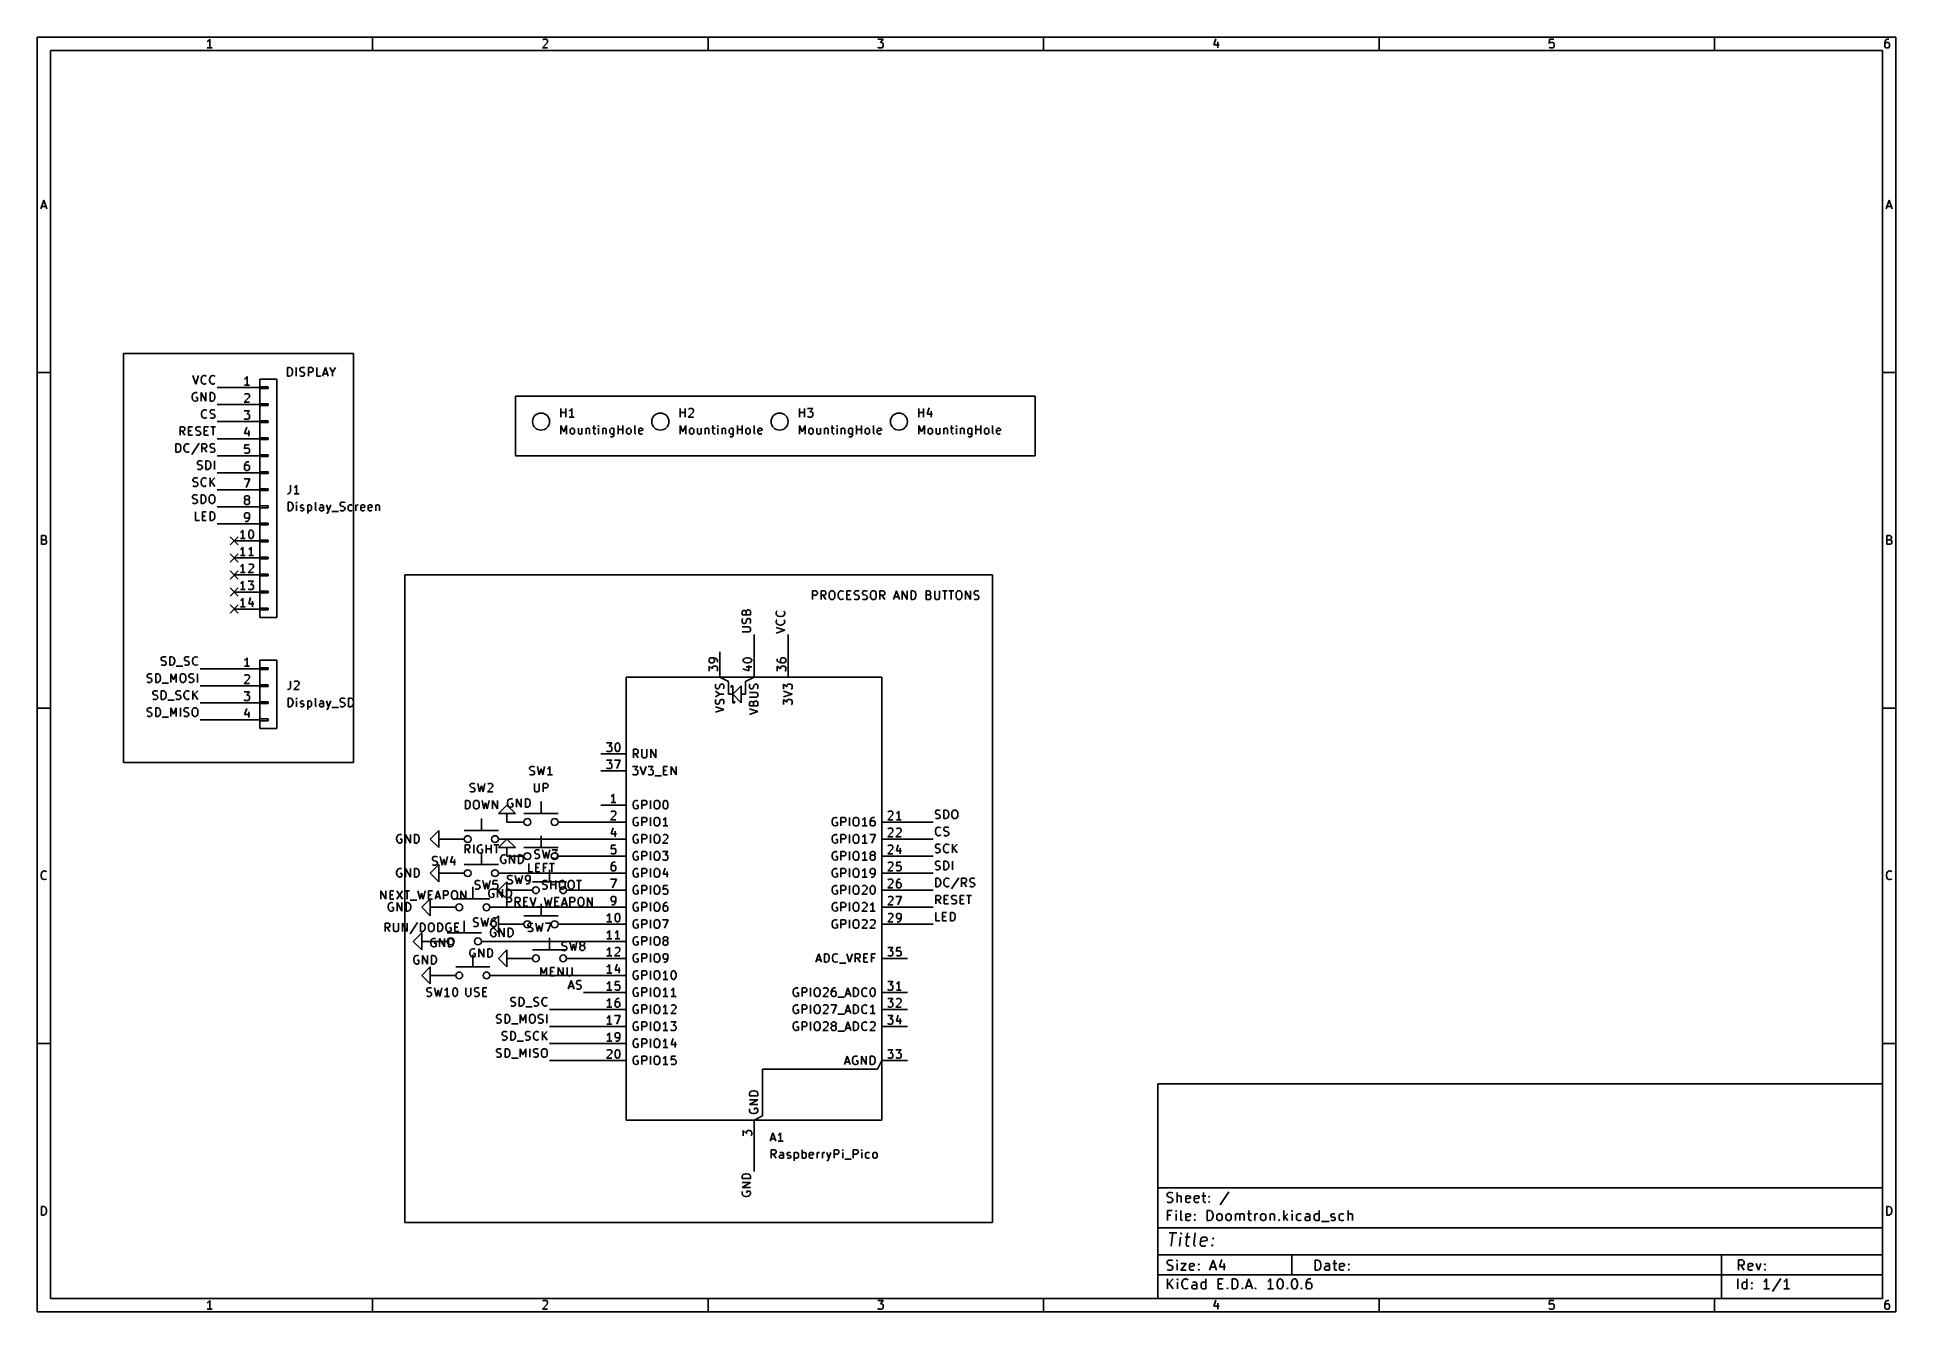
# Model space of a CAD drawing. Header units: inches. Extents: x 0.4 to 11.3, y -7.9 to -0.4.
import ezdxf

# ---------------------------------------------------------------- set-up
doc = ezdxf.new("R2010")
doc.units = ezdxf.units.IN
doc.header["$MEASUREMENT"] = 0
for name, color, linetype in [('BLUE', 174, 'CONTINUOUS'), ('GREENSIXTYFIVE', 129, 'CONTINUOUS'), ('LIGHTBLUE', 172, 'CONTINUOUS'), ('LIGHTGREEN', 92, 'CONTINUOUS'), ('LIGHTRED', 12, 'CONTINUOUS'), ('RED', 14, 'CONTINUOUS'), ('REDSIX', 19, 'CONTINUOUS'), ('WHITE', 250, 'CONTINUOUS')]:
    doc.layers.add(name, color=color, linetype=linetype)

msp = doc.modelspace()

# ---------------------------------------------------------------- linework, layer by layer
at = {"layer": 'BLUE', "linetype": 'CONTINUOUS'}
for p, q in [((1.526, -3.326), (1.574, -3.374)), ((1.574, -3.326), (1.526, -3.374)), ((1.526, -3.426), (1.574, -3.474)), ((1.574, -3.426), (1.526, -3.474)), ((1.526, -3.526), (1.574, -3.574)), ((1.574, -3.526), (1.526, -3.574)), ((1.526, -3.626), (1.574, -3.674)), ((1.574, -3.626), (1.526, -3.674)), ((1.526, -3.726), (1.574, -3.774)), ((1.574, -3.726), (1.526, -3.774))]:
    msp.add_line(p, q, dxfattribs=at)
at = {"layer": 'GREENSIXTYFIVE', "linetype": 'CONTINUOUS'}
for p, q in [((3.466, -2.623), (3.466, -2.573)), ((3.466, -2.597), (3.495, -2.597)), ((3.495, -2.623), (3.495, -2.573)), ((3.521, -2.585), (3.516, -2.587)), ((3.526, -2.58), (3.521, -2.585)), ((3.531, -2.573), (3.526, -2.58)), ((3.531, -2.623), (3.531, -2.573)), ((4.166, -2.623), (4.166, -2.573)), ((4.166, -2.597), (4.195, -2.597)), ((4.195, -2.623), (4.195, -2.573)), ((4.242, -2.594), (4.214, -2.623)), ((4.216, -2.578), (4.219, -2.575)), ((4.219, -2.575), (4.223, -2.573)), ((4.223, -2.573), (4.235, -2.573)), ((4.235, -2.573), (4.24, -2.575)), ((4.24, -2.575), (4.242, -2.578)), ((4.242, -2.578), (4.245, -2.582)), ((4.245, -2.587), (4.242, -2.594)), ((4.245, -2.582), (4.245, -2.587)), ((4.866, -2.623), (4.866, -2.573)), ((4.866, -2.597), (4.895, -2.597)), ((4.895, -2.623), (4.895, -2.573)), ((4.914, -2.573), (4.945, -2.573)), ((4.945, -2.573), (4.928, -2.592)), ((4.928, -2.592), (4.935, -2.592)), ((4.935, -2.592), (4.94, -2.594)), ((4.94, -2.594), (4.942, -2.597)), ((4.942, -2.597), (4.945, -2.601)), ((4.945, -2.613), (4.942, -2.618)), ((4.945, -2.601), (4.945, -2.613)), ((5.566, -2.623), (5.566, -2.573)), ((5.566, -2.597), (5.595, -2.597)), ((5.595, -2.623), (5.595, -2.573)), ((5.628, -2.57), (5.616, -2.606)), ((5.616, -2.606), (5.647, -2.606)), ((5.64, -2.589), (5.64, -2.623)), ((3.466, -2.723), (3.466, -2.673)), ((3.466, -2.673), (3.483, -2.709)), ((3.483, -2.709), (3.5, -2.673)), ((3.5, -2.673), (3.5, -2.723)), ((3.545, -2.623), (3.516, -2.623)), ((3.521, -2.699), (3.523, -2.694)), ((3.521, -2.713), (3.521, -2.699)), ((3.523, -2.718), (3.521, -2.713)), ((3.523, -2.694), (3.526, -2.692)), ((3.526, -2.72), (3.523, -2.718)), ((3.526, -2.692), (3.531, -2.689)), ((3.531, -2.723), (3.526, -2.72)), ((3.531, -2.689), (3.538, -2.689)), ((3.538, -2.723), (3.531, -2.723)), ((3.538, -2.689), (3.542, -2.692)), ((3.542, -2.72), (3.538, -2.723)), ((3.542, -2.692), (3.545, -2.694)), ((3.545, -2.718), (3.542, -2.72)), ((3.545, -2.694), (3.547, -2.699)), ((3.547, -2.713), (3.545, -2.718)), ((3.547, -2.699), (3.547, -2.713)), ((3.569, -2.689), (3.569, -2.716)), ((3.569, -2.716), (3.571, -2.72)), ((3.571, -2.72), (3.576, -2.723)), ((3.576, -2.723), (3.583, -2.723)), ((3.583, -2.723), (3.588, -2.72)), ((3.588, -2.72), (3.59, -2.718)), ((3.59, -2.689), (3.59, -2.723)), ((3.614, -2.689), (3.614, -2.723)), ((3.614, -2.694), (3.616, -2.692)), ((3.616, -2.692), (3.621, -2.689)), ((3.621, -2.689), (3.628, -2.689)), ((3.628, -2.689), (3.633, -2.692)), ((3.633, -2.692), (3.635, -2.697)), ((3.635, -2.697), (3.635, -2.723)), ((3.652, -2.689), (3.671, -2.689)), ((3.659, -2.673), (3.659, -2.716)), ((3.659, -2.716), (3.662, -2.72)), ((3.662, -2.72), (3.666, -2.723)), ((3.666, -2.723), (3.671, -2.723)), ((3.688, -2.673), (3.685, -2.675)), ((3.685, -2.675), (3.688, -2.678)), ((3.69, -2.675), (3.688, -2.673)), ((3.688, -2.673), (3.688, -2.678)), ((3.688, -2.678), (3.69, -2.675)), ((3.688, -2.723), (3.688, -2.689)), ((3.712, -2.689), (3.712, -2.723)), ((3.712, -2.694), (3.714, -2.692)), ((3.714, -2.692), (3.719, -2.689)), ((3.719, -2.689), (3.726, -2.689)), ((3.726, -2.689), (3.731, -2.692)), ((3.731, -2.692), (3.733, -2.697)), ((3.733, -2.697), (3.733, -2.723)), ((3.754, -2.699), (3.757, -2.694)), ((3.754, -2.713), (3.754, -2.699)), ((3.757, -2.718), (3.754, -2.713)), ((3.757, -2.694), (3.759, -2.692)), ((3.759, -2.72), (3.757, -2.718)), ((3.759, -2.692), (3.764, -2.689)), ((3.764, -2.723), (3.759, -2.72)), ((3.764, -2.689), (3.773, -2.689)), ((3.773, -2.723), (3.764, -2.723)), ((3.773, -2.689), (3.778, -2.692)), ((3.778, -2.72), (3.773, -2.723)), ((3.778, -2.689), (3.778, -2.73)), ((3.802, -2.723), (3.802, -2.673)), ((3.802, -2.697), (3.831, -2.697)), ((3.831, -2.723), (3.831, -2.673)), ((3.852, -2.699), (3.854, -2.694)), ((3.852, -2.713), (3.852, -2.699)), ((3.854, -2.718), (3.852, -2.713)), ((3.854, -2.694), (3.857, -2.692)), ((3.857, -2.72), (3.854, -2.718)), ((3.857, -2.692), (3.862, -2.689)), ((3.862, -2.723), (3.857, -2.72)), ((3.862, -2.689), (3.869, -2.689)), ((3.869, -2.723), (3.862, -2.723)), ((3.869, -2.689), (3.873, -2.692)), ((3.873, -2.72), (3.869, -2.723)), ((3.873, -2.692), (3.876, -2.694)), ((3.876, -2.718), (3.873, -2.72)), ((3.876, -2.694), (3.878, -2.699)), ((3.878, -2.713), (3.876, -2.718)), ((3.878, -2.699), (3.878, -2.713)), ((3.9, -2.716), (3.9, -2.673)), ((3.902, -2.72), (3.9, -2.716)), ((3.907, -2.723), (3.902, -2.72)), ((3.923, -2.697), (3.926, -2.692)), ((3.923, -2.716), (3.923, -2.697)), ((3.947, -2.701), (3.923, -2.706)), ((3.926, -2.72), (3.923, -2.716)), ((3.926, -2.692), (3.931, -2.689)), ((3.931, -2.723), (3.926, -2.72)), ((3.931, -2.689), (3.94, -2.689)), ((3.94, -2.723), (3.931, -2.723)), ((3.94, -2.689), (3.945, -2.692)), ((3.945, -2.72), (3.94, -2.723)), ((3.945, -2.692), (3.947, -2.697)), ((3.947, -2.697), (3.947, -2.701)), ((4.166, -2.723), (4.166, -2.673)), ((4.166, -2.673), (4.183, -2.709)), ((4.183, -2.709), (4.2, -2.673)), ((4.2, -2.673), (4.2, -2.723)), ((4.214, -2.623), (4.245, -2.623)), ((4.221, -2.699), (4.223, -2.694)), ((4.221, -2.713), (4.221, -2.699)), ((4.223, -2.718), (4.221, -2.713)), ((4.223, -2.694), (4.226, -2.692)), ((4.226, -2.72), (4.223, -2.718)), ((4.226, -2.692), (4.231, -2.689)), ((4.231, -2.723), (4.226, -2.72)), ((4.231, -2.689), (4.238, -2.689)), ((4.238, -2.723), (4.231, -2.723)), ((4.238, -2.689), (4.242, -2.692)), ((4.242, -2.72), (4.238, -2.723)), ((4.242, -2.692), (4.245, -2.694)), ((4.245, -2.718), (4.242, -2.72)), ((4.245, -2.694), (4.247, -2.699)), ((4.247, -2.713), (4.245, -2.718)), ((4.247, -2.699), (4.247, -2.713)), ((4.269, -2.689), (4.269, -2.716)), ((4.269, -2.716), (4.271, -2.72)), ((4.271, -2.72), (4.276, -2.723)), ((4.276, -2.723), (4.283, -2.723)), ((4.283, -2.723), (4.288, -2.72)), ((4.288, -2.72), (4.29, -2.718)), ((4.29, -2.689), (4.29, -2.723)), ((4.314, -2.689), (4.314, -2.723)), ((4.314, -2.694), (4.316, -2.692)), ((4.316, -2.692), (4.321, -2.689)), ((4.321, -2.689), (4.328, -2.689)), ((4.328, -2.689), (4.333, -2.692)), ((4.333, -2.692), (4.335, -2.697)), ((4.335, -2.697), (4.335, -2.723)), ((4.352, -2.689), (4.371, -2.689)), ((4.359, -2.673), (4.359, -2.716)), ((4.359, -2.716), (4.362, -2.72)), ((4.362, -2.72), (4.366, -2.723)), ((4.366, -2.723), (4.371, -2.723)), ((4.388, -2.673), (4.385, -2.675)), ((4.385, -2.675), (4.388, -2.678)), ((4.39, -2.675), (4.388, -2.673)), ((4.388, -2.673), (4.388, -2.678)), ((4.388, -2.678), (4.39, -2.675)), ((4.388, -2.723), (4.388, -2.689)), ((4.412, -2.689), (4.412, -2.723)), ((4.412, -2.694), (4.414, -2.692)), ((4.414, -2.692), (4.419, -2.689)), ((4.419, -2.689), (4.426, -2.689)), ((4.426, -2.689), (4.431, -2.692)), ((4.431, -2.692), (4.433, -2.697)), ((4.433, -2.697), (4.433, -2.723)), ((4.454, -2.699), (4.457, -2.694)), ((4.454, -2.713), (4.454, -2.699)), ((4.457, -2.718), (4.454, -2.713)), ((4.457, -2.694), (4.459, -2.692)), ((4.459, -2.72), (4.457, -2.718)), ((4.459, -2.692), (4.464, -2.689)), ((4.464, -2.723), (4.459, -2.72)), ((4.464, -2.689), (4.473, -2.689)), ((4.473, -2.723), (4.464, -2.723)), ((4.473, -2.689), (4.478, -2.692)), ((4.478, -2.72), (4.473, -2.723)), ((4.478, -2.689), (4.478, -2.73)), ((4.502, -2.723), (4.502, -2.673)), ((4.502, -2.697), (4.531, -2.697)), ((4.531, -2.723), (4.531, -2.673)), ((4.552, -2.699), (4.554, -2.694)), ((4.552, -2.713), (4.552, -2.699)), ((4.554, -2.718), (4.552, -2.713)), ((4.554, -2.694), (4.557, -2.692)), ((4.557, -2.72), (4.554, -2.718)), ((4.557, -2.692), (4.562, -2.689)), ((4.562, -2.723), (4.557, -2.72)), ((4.562, -2.689), (4.569, -2.689)), ((4.569, -2.723), (4.562, -2.723)), ((4.569, -2.689), (4.573, -2.692)), ((4.573, -2.72), (4.569, -2.723)), ((4.573, -2.692), (4.576, -2.694)), ((4.576, -2.718), (4.573, -2.72)), ((4.576, -2.694), (4.578, -2.699)), ((4.578, -2.713), (4.576, -2.718)), ((4.578, -2.699), (4.578, -2.713)), ((4.6, -2.716), (4.6, -2.673)), ((4.602, -2.72), (4.6, -2.716)), ((4.607, -2.723), (4.602, -2.72)), ((4.623, -2.697), (4.626, -2.692)), ((4.623, -2.716), (4.623, -2.697)), ((4.647, -2.701), (4.623, -2.706)), ((4.626, -2.72), (4.623, -2.716)), ((4.626, -2.692), (4.631, -2.689)), ((4.631, -2.723), (4.626, -2.72)), ((4.631, -2.689), (4.64, -2.689)), ((4.64, -2.723), (4.631, -2.723)), ((4.64, -2.689), (4.645, -2.692)), ((4.645, -2.72), (4.64, -2.723)), ((4.645, -2.692), (4.647, -2.697)), ((4.647, -2.697), (4.647, -2.701)), ((4.866, -2.723), (4.866, -2.673)), ((4.866, -2.673), (4.883, -2.709)), ((4.883, -2.709), (4.9, -2.673)), ((4.9, -2.673), (4.9, -2.723)), ((4.916, -2.62), (4.914, -2.618)), ((4.921, -2.623), (4.916, -2.62)), ((4.935, -2.623), (4.921, -2.623)), ((4.921, -2.699), (4.923, -2.694)), ((4.921, -2.713), (4.921, -2.699)), ((4.923, -2.718), (4.921, -2.713)), ((4.923, -2.694), (4.926, -2.692)), ((4.926, -2.72), (4.923, -2.718)), ((4.926, -2.692), (4.931, -2.689)), ((4.931, -2.723), (4.926, -2.72)), ((4.931, -2.689), (4.938, -2.689)), ((4.938, -2.723), (4.931, -2.723)), ((4.94, -2.62), (4.935, -2.623)), ((4.938, -2.689), (4.942, -2.692)), ((4.942, -2.72), (4.938, -2.723)), ((4.942, -2.618), (4.94, -2.62)), ((4.942, -2.692), (4.945, -2.694)), ((4.945, -2.718), (4.942, -2.72)), ((4.945, -2.694), (4.947, -2.699)), ((4.947, -2.713), (4.945, -2.718)), ((4.947, -2.699), (4.947, -2.713)), ((4.969, -2.689), (4.969, -2.716)), ((4.969, -2.716), (4.971, -2.72)), ((4.971, -2.72), (4.976, -2.723)), ((4.976, -2.723), (4.983, -2.723)), ((4.983, -2.723), (4.988, -2.72)), ((4.988, -2.72), (4.99, -2.718)), ((4.99, -2.689), (4.99, -2.723)), ((5.014, -2.689), (5.014, -2.723)), ((5.014, -2.694), (5.016, -2.692)), ((5.016, -2.692), (5.021, -2.689)), ((5.021, -2.689), (5.028, -2.689)), ((5.028, -2.689), (5.033, -2.692)), ((5.033, -2.692), (5.035, -2.697)), ((5.035, -2.697), (5.035, -2.723)), ((5.052, -2.689), (5.071, -2.689)), ((5.059, -2.673), (5.059, -2.716)), ((5.059, -2.716), (5.062, -2.72)), ((5.062, -2.72), (5.066, -2.723)), ((5.066, -2.723), (5.071, -2.723)), ((5.088, -2.673), (5.085, -2.675)), ((5.085, -2.675), (5.088, -2.678)), ((5.09, -2.675), (5.088, -2.673)), ((5.088, -2.673), (5.088, -2.678)), ((5.088, -2.678), (5.09, -2.675)), ((5.088, -2.723), (5.088, -2.689)), ((5.112, -2.689), (5.112, -2.723)), ((5.112, -2.694), (5.114, -2.692)), ((5.114, -2.692), (5.119, -2.689)), ((5.119, -2.689), (5.126, -2.689)), ((5.126, -2.689), (5.131, -2.692)), ((5.131, -2.692), (5.133, -2.697)), ((5.133, -2.697), (5.133, -2.723)), ((5.154, -2.699), (5.157, -2.694)), ((5.154, -2.713), (5.154, -2.699)), ((5.157, -2.718), (5.154, -2.713)), ((5.157, -2.694), (5.159, -2.692)), ((5.159, -2.72), (5.157, -2.718)), ((5.159, -2.692), (5.164, -2.689)), ((5.164, -2.723), (5.159, -2.72)), ((5.164, -2.689), (5.173, -2.689)), ((5.173, -2.723), (5.164, -2.723)), ((5.173, -2.689), (5.178, -2.692)), ((5.178, -2.72), (5.173, -2.723)), ((5.178, -2.689), (5.178, -2.73)), ((5.202, -2.723), (5.202, -2.673)), ((5.202, -2.697), (5.231, -2.697)), ((5.231, -2.723), (5.231, -2.673)), ((5.252, -2.699), (5.254, -2.694)), ((5.252, -2.713), (5.252, -2.699)), ((5.254, -2.718), (5.252, -2.713)), ((5.254, -2.694), (5.257, -2.692)), ((5.257, -2.72), (5.254, -2.718)), ((5.257, -2.692), (5.262, -2.689)), ((5.262, -2.723), (5.257, -2.72)), ((5.262, -2.689), (5.269, -2.689)), ((5.269, -2.723), (5.262, -2.723)), ((5.269, -2.689), (5.273, -2.692)), ((5.273, -2.72), (5.269, -2.723)), ((5.273, -2.692), (5.276, -2.694)), ((5.276, -2.718), (5.273, -2.72)), ((5.276, -2.694), (5.278, -2.699)), ((5.278, -2.713), (5.276, -2.718)), ((5.278, -2.699), (5.278, -2.713)), ((5.3, -2.716), (5.3, -2.673)), ((5.302, -2.72), (5.3, -2.716)), ((5.307, -2.723), (5.302, -2.72)), ((5.323, -2.697), (5.326, -2.692)), ((5.323, -2.716), (5.323, -2.697)), ((5.347, -2.701), (5.323, -2.706)), ((5.326, -2.72), (5.323, -2.716)), ((5.326, -2.692), (5.331, -2.689)), ((5.331, -2.723), (5.326, -2.72)), ((5.331, -2.689), (5.34, -2.689)), ((5.34, -2.723), (5.331, -2.723)), ((5.34, -2.689), (5.345, -2.692)), ((5.345, -2.72), (5.34, -2.723)), ((5.345, -2.692), (5.347, -2.697)), ((5.347, -2.697), (5.347, -2.701)), ((5.566, -2.723), (5.566, -2.673)), ((5.566, -2.673), (5.583, -2.709)), ((5.583, -2.709), (5.6, -2.673)), ((5.6, -2.673), (5.6, -2.723)), ((5.621, -2.699), (5.623, -2.694)), ((5.621, -2.713), (5.621, -2.699)), ((5.623, -2.718), (5.621, -2.713)), ((5.623, -2.694), (5.626, -2.692)), ((5.626, -2.72), (5.623, -2.718)), ((5.626, -2.692), (5.631, -2.689)), ((5.631, -2.723), (5.626, -2.72)), ((5.631, -2.689), (5.638, -2.689)), ((5.638, -2.723), (5.631, -2.723)), ((5.638, -2.689), (5.642, -2.692)), ((5.642, -2.72), (5.638, -2.723)), ((5.642, -2.692), (5.645, -2.694)), ((5.645, -2.718), (5.642, -2.72)), ((5.645, -2.694), (5.647, -2.699)), ((5.647, -2.713), (5.645, -2.718)), ((5.647, -2.699), (5.647, -2.713)), ((5.669, -2.689), (5.669, -2.716)), ((5.669, -2.716), (5.671, -2.72)), ((5.671, -2.72), (5.676, -2.723)), ((5.676, -2.723), (5.683, -2.723)), ((5.683, -2.723), (5.688, -2.72)), ((5.688, -2.72), (5.69, -2.718)), ((5.69, -2.689), (5.69, -2.723)), ((5.714, -2.689), (5.714, -2.723)), ((5.714, -2.694), (5.716, -2.692)), ((5.716, -2.692), (5.721, -2.689)), ((5.721, -2.689), (5.728, -2.689)), ((5.728, -2.689), (5.733, -2.692)), ((5.733, -2.692), (5.735, -2.697)), ((5.735, -2.697), (5.735, -2.723)), ((5.752, -2.689), (5.771, -2.689)), ((5.759, -2.673), (5.759, -2.716)), ((5.759, -2.716), (5.762, -2.72)), ((5.762, -2.72), (5.766, -2.723)), ((5.766, -2.723), (5.771, -2.723)), ((5.788, -2.673), (5.785, -2.675)), ((5.785, -2.675), (5.788, -2.678)), ((5.79, -2.675), (5.788, -2.673)), ((5.788, -2.673), (5.788, -2.678)), ((5.788, -2.678), (5.79, -2.675)), ((5.788, -2.723), (5.788, -2.689)), ((5.812, -2.689), (5.812, -2.723)), ((5.812, -2.694), (5.814, -2.692)), ((5.814, -2.692), (5.819, -2.689)), ((5.819, -2.689), (5.826, -2.689)), ((5.826, -2.689), (5.831, -2.692)), ((5.831, -2.692), (5.833, -2.697)), ((5.833, -2.697), (5.833, -2.723)), ((5.854, -2.699), (5.857, -2.694)), ((5.854, -2.713), (5.854, -2.699)), ((5.857, -2.718), (5.854, -2.713)), ((5.857, -2.694), (5.859, -2.692)), ((5.859, -2.72), (5.857, -2.718)), ((5.859, -2.692), (5.864, -2.689)), ((5.864, -2.723), (5.859, -2.72)), ((5.864, -2.689), (5.873, -2.689)), ((5.873, -2.723), (5.864, -2.723)), ((5.873, -2.689), (5.878, -2.692)), ((5.878, -2.72), (5.873, -2.723)), ((5.878, -2.689), (5.878, -2.73)), ((5.902, -2.723), (5.902, -2.673)), ((5.902, -2.697), (5.931, -2.697)), ((5.931, -2.723), (5.931, -2.673)), ((5.952, -2.699), (5.954, -2.694)), ((5.952, -2.713), (5.952, -2.699)), ((5.954, -2.718), (5.952, -2.713)), ((5.954, -2.694), (5.957, -2.692)), ((5.957, -2.72), (5.954, -2.718)), ((5.957, -2.692), (5.962, -2.689)), ((5.962, -2.723), (5.957, -2.72)), ((5.962, -2.689), (5.969, -2.689)), ((5.969, -2.723), (5.962, -2.723)), ((5.969, -2.689), (5.973, -2.692)), ((5.973, -2.72), (5.969, -2.723)), ((5.973, -2.692), (5.976, -2.694)), ((5.976, -2.718), (5.973, -2.72)), ((5.976, -2.694), (5.978, -2.699)), ((5.978, -2.713), (5.976, -2.718)), ((5.978, -2.699), (5.978, -2.713)), ((6, -2.716), (6, -2.673)), ((6.002, -2.72), (6, -2.716)), ((6.007, -2.723), (6.002, -2.72)), ((6.023, -2.697), (6.026, -2.692)), ((6.023, -2.716), (6.023, -2.697)), ((6.047, -2.701), (6.023, -2.706)), ((6.026, -2.72), (6.023, -2.716)), ((6.026, -2.692), (6.031, -2.689)), ((6.031, -2.723), (6.026, -2.72)), ((6.031, -2.689), (6.04, -2.689)), ((6.04, -2.723), (6.031, -2.723)), ((6.04, -2.689), (6.045, -2.692)), ((6.045, -2.72), (6.04, -2.723)), ((6.045, -2.692), (6.047, -2.697)), ((6.047, -2.697), (6.047, -2.701)), ((3.762, -2.739), (3.757, -2.737)), ((3.769, -2.739), (3.762, -2.739)), ((3.773, -2.737), (3.769, -2.739)), ((3.776, -2.735), (3.773, -2.737)), ((3.778, -2.73), (3.776, -2.735)), ((4.462, -2.739), (4.457, -2.737)), ((4.469, -2.739), (4.462, -2.739)), ((4.473, -2.737), (4.469, -2.739)), ((4.476, -2.735), (4.473, -2.737)), ((4.478, -2.73), (4.476, -2.735)), ((5.162, -2.739), (5.157, -2.737)), ((5.169, -2.739), (5.162, -2.739)), ((5.173, -2.737), (5.169, -2.739)), ((5.176, -2.735), (5.173, -2.737)), ((5.178, -2.73), (5.176, -2.735)), ((5.862, -2.739), (5.857, -2.737)), ((5.869, -2.739), (5.862, -2.739)), ((5.873, -2.737), (5.869, -2.739)), ((5.876, -2.735), (5.873, -2.737)), ((5.878, -2.73), (5.876, -2.735)), ((1.881, -3.023), (1.881, -3.059)), ((1.907, -3.035), (1.902, -3.037)), ((1.912, -3.03), (1.907, -3.035)), ((1.916, -3.023), (1.912, -3.03)), ((1.916, -3.073), (1.916, -3.023)), ((1.866, -3.073), (1.862, -3.073)), ((1.873, -3.07), (1.866, -3.073)), ((1.866, -3.173), (1.866, -3.123)), ((1.866, -3.123), (1.878, -3.123)), ((1.878, -3.066), (1.873, -3.07)), ((1.881, -3.059), (1.878, -3.066)), ((1.878, -3.123), (1.885, -3.125)), ((1.885, -3.125), (1.89, -3.13)), ((1.89, -3.13), (1.892, -3.135)), ((1.892, -3.161), (1.89, -3.166)), ((1.892, -3.135), (1.895, -3.144)), ((1.895, -3.151), (1.892, -3.161)), ((1.895, -3.144), (1.895, -3.151)), ((1.931, -3.073), (1.902, -3.073)), ((1.916, -3.123), (1.914, -3.125)), ((1.914, -3.125), (1.916, -3.128)), ((1.919, -3.125), (1.916, -3.123)), ((1.916, -3.123), (1.916, -3.128)), ((1.916, -3.128), (1.919, -3.125)), ((1.916, -3.173), (1.916, -3.139)), ((1.938, -3.147), (1.94, -3.142)), ((1.938, -3.149), (1.938, -3.147)), ((1.94, -3.154), (1.938, -3.149)), ((1.94, -3.142), (1.945, -3.139)), ((1.945, -3.156), (1.94, -3.154)), ((1.945, -3.139), (1.952, -3.139)), ((1.952, -3.156), (1.945, -3.156)), ((1.952, -3.139), (1.957, -3.142)), ((1.957, -3.159), (1.952, -3.156)), ((1.959, -3.163), (1.957, -3.159)), ((1.981, -3.139), (1.981, -3.189)), ((1.981, -3.142), (1.985, -3.139)), ((1.985, -3.139), (1.995, -3.139)), ((1.995, -3.139), (2, -3.142)), ((2, -3.142), (2.002, -3.144)), ((2.002, -3.144), (2.004, -3.149)), ((2.004, -3.149), (2.004, -3.163)), ((2.026, -3.166), (2.026, -3.123)), ((2.05, -3.161), (2.052, -3.156)), ((2.05, -3.166), (2.05, -3.161)), ((2.057, -3.139), (2.052, -3.142)), ((2.052, -3.156), (2.057, -3.154)), ((2.066, -3.139), (2.057, -3.139)), ((2.057, -3.154), (2.069, -3.154)), ((2.071, -3.142), (2.066, -3.139)), ((2.069, -3.154), (2.073, -3.151)), ((2.073, -3.147), (2.071, -3.142)), ((2.073, -3.173), (2.073, -3.147)), ((2.092, -3.139), (2.104, -3.173)), ((2.116, -3.139), (2.104, -3.173)), ((2.171, -3.132), (2.173, -3.128)), ((2.171, -3.137), (2.171, -3.132)), ((2.173, -3.142), (2.171, -3.137)), ((2.173, -3.128), (2.176, -3.125)), ((2.176, -3.144), (2.173, -3.142)), ((2.176, -3.125), (2.181, -3.123)), ((2.181, -3.147), (2.176, -3.144)), ((2.181, -3.123), (2.192, -3.123)), ((2.19, -3.149), (2.181, -3.147)), ((2.195, -3.151), (2.19, -3.149)), ((2.192, -3.123), (2.2, -3.125)), ((2.197, -3.154), (2.195, -3.151)), ((2.2, -3.159), (2.197, -3.154)), ((2.2, -3.163), (2.2, -3.159)), ((2.219, -3.149), (2.221, -3.144)), ((2.219, -3.163), (2.219, -3.149)), ((2.221, -3.144), (2.223, -3.142)), ((2.223, -3.142), (2.228, -3.139)), ((2.228, -3.139), (2.238, -3.139)), ((2.238, -3.139), (2.242, -3.142)), ((2.264, -3.173), (2.264, -3.139)), ((2.264, -3.149), (2.266, -3.144)), ((2.266, -3.144), (2.269, -3.142)), ((2.269, -3.142), (2.273, -3.139)), ((2.273, -3.139), (2.278, -3.139)), ((2.292, -3.147), (2.295, -3.142)), ((2.292, -3.166), (2.292, -3.147)), ((2.316, -3.151), (2.292, -3.156)), ((2.295, -3.142), (2.3, -3.139)), ((2.3, -3.139), (2.309, -3.139)), ((2.309, -3.139), (2.314, -3.142)), ((2.314, -3.142), (2.316, -3.147)), ((2.316, -3.147), (2.316, -3.151)), ((2.335, -3.147), (2.338, -3.142)), ((2.335, -3.166), (2.335, -3.147)), ((2.359, -3.151), (2.335, -3.156)), ((2.338, -3.142), (2.342, -3.139)), ((2.342, -3.139), (2.352, -3.139)), ((2.352, -3.139), (2.357, -3.142)), ((2.357, -3.142), (2.359, -3.147)), ((2.359, -3.147), (2.359, -3.151)), ((2.381, -3.139), (2.381, -3.173)), ((2.381, -3.144), (2.383, -3.142)), ((2.383, -3.142), (2.388, -3.139)), ((2.388, -3.139), (2.395, -3.139)), ((2.395, -3.139), (2.4, -3.142)), ((2.4, -3.142), (2.402, -3.147)), ((2.402, -3.147), (2.402, -3.173)), ((1.878, -3.173), (1.866, -3.173)), ((1.885, -3.17), (1.878, -3.173)), ((1.89, -3.166), (1.885, -3.17)), ((1.938, -3.17), (1.942, -3.173)), ((1.942, -3.173), (1.952, -3.173)), ((1.952, -3.173), (1.957, -3.17)), ((1.957, -3.17), (1.959, -3.166)), ((1.959, -3.166), (1.959, -3.163)), ((1.985, -3.173), (1.981, -3.17)), ((1.995, -3.173), (1.985, -3.173)), ((2, -3.17), (1.995, -3.173)), ((2.002, -3.168), (2, -3.17)), ((2.004, -3.163), (2.002, -3.168)), ((2.028, -3.17), (2.026, -3.166)), ((2.033, -3.173), (2.028, -3.17)), ((2.052, -3.17), (2.05, -3.166)), ((2.057, -3.173), (2.052, -3.17)), ((2.069, -3.173), (2.057, -3.173)), ((2.073, -3.17), (2.069, -3.173)), ((2.097, -3.187), (2.092, -3.189)), ((2.1, -3.185), (2.097, -3.187)), ((2.104, -3.173), (2.1, -3.185)), ((2.123, -3.178), (2.162, -3.178)), ((2.171, -3.17), (2.178, -3.173)), ((2.178, -3.173), (2.19, -3.173)), ((2.19, -3.173), (2.195, -3.17)), ((2.195, -3.17), (2.197, -3.168)), ((2.197, -3.168), (2.2, -3.163)), ((2.221, -3.168), (2.219, -3.163)), ((2.223, -3.17), (2.221, -3.168)), ((2.228, -3.173), (2.223, -3.17)), ((2.238, -3.173), (2.228, -3.173)), ((2.242, -3.17), (2.238, -3.173)), ((2.295, -3.17), (2.292, -3.166)), ((2.3, -3.173), (2.295, -3.17)), ((2.309, -3.173), (2.3, -3.173)), ((2.314, -3.17), (2.309, -3.173)), ((2.338, -3.17), (2.335, -3.166)), ((2.342, -3.173), (2.338, -3.17)), ((2.352, -3.173), (2.342, -3.173)), ((2.357, -3.17), (2.352, -3.173)), ((1.866, -4.223), (1.862, -4.223)), ((1.873, -4.22), (1.866, -4.223)), ((1.878, -4.216), (1.873, -4.22)), ((1.881, -4.209), (1.878, -4.216)), ((1.881, -4.173), (1.881, -4.209)), ((1.928, -4.194), (1.9, -4.223)), ((1.9, -4.223), (1.931, -4.223)), ((1.902, -4.178), (1.904, -4.175)), ((1.904, -4.175), (1.909, -4.173)), ((1.909, -4.173), (1.921, -4.173)), ((1.921, -4.173), (1.926, -4.175)), ((1.926, -4.175), (1.928, -4.178)), ((1.928, -4.178), (1.931, -4.182)), ((1.931, -4.187), (1.928, -4.194)), ((1.931, -4.182), (1.931, -4.187)), ((4.373, -4.197), (4.376, -4.19)), ((4.373, -4.209), (4.373, -4.197)), ((4.376, -4.213), (4.373, -4.209)), ((4.399, -4.249), (4.373, -4.232)), ((4.373, -4.266), (4.399, -4.249)), ((4.378, -4.216), (4.376, -4.213)), ((4.383, -4.218), (4.378, -4.216)), ((4.387, -4.218), (4.383, -4.218)), ((4.392, -4.216), (4.387, -4.218)), ((4.395, -4.213), (4.392, -4.216)), ((4.397, -4.209), (4.395, -4.213)), ((4.399, -4.199), (4.397, -4.209)), ((4.402, -4.194), (4.399, -4.199)), ((4.399, -4.249), (4.423, -4.249)), ((4.404, -4.192), (4.402, -4.194)), ((4.409, -4.19), (4.404, -4.192)), ((4.414, -4.19), (4.409, -4.19)), ((4.418, -4.192), (4.414, -4.19)), ((4.421, -4.194), (4.418, -4.192)), ((4.423, -4.199), (4.421, -4.194)), ((4.421, -4.218), (4.423, -4.211)), ((4.423, -4.211), (4.423, -4.199)), ((4.573, -4.197), (4.576, -4.19)), ((4.573, -4.209), (4.573, -4.197)), ((4.576, -4.213), (4.573, -4.209)), ((4.614, -4.24), (4.573, -4.24)), ((4.578, -4.216), (4.576, -4.213)), ((4.583, -4.218), (4.578, -4.216)), ((4.587, -4.218), (4.583, -4.218)), ((4.592, -4.216), (4.587, -4.218)), ((4.595, -4.213), (4.592, -4.216)), ((4.597, -4.209), (4.595, -4.213)), ((4.599, -4.199), (4.597, -4.209)), ((4.602, -4.194), (4.599, -4.199)), ((4.604, -4.192), (4.602, -4.194)), ((4.609, -4.19), (4.604, -4.192)), ((4.614, -4.19), (4.609, -4.19)), ((4.618, -4.192), (4.614, -4.19)), ((4.618, -4.242), (4.614, -4.24)), ((4.621, -4.194), (4.618, -4.192)), ((4.621, -4.244), (4.618, -4.242)), ((4.623, -4.199), (4.621, -4.194)), ((4.621, -4.218), (4.623, -4.211)), ((4.623, -4.249), (4.621, -4.244)), ((4.623, -4.211), (4.623, -4.199)), ((4.623, -4.259), (4.623, -4.249)), ((4.773, -4.22), (4.773, -4.19)), ((4.773, -4.19), (4.792, -4.206)), ((4.823, -4.249), (4.773, -4.232)), ((4.773, -4.266), (4.823, -4.249)), ((4.792, -4.199), (4.795, -4.194)), ((4.792, -4.206), (4.792, -4.199)), ((4.795, -4.194), (4.797, -4.192)), ((4.797, -4.192), (4.802, -4.19)), ((4.802, -4.19), (4.814, -4.19)), ((4.814, -4.19), (4.818, -4.192)), ((4.818, -4.192), (4.821, -4.194)), ((4.821, -4.218), (4.818, -4.22)), ((4.821, -4.194), (4.823, -4.199)), ((4.823, -4.213), (4.821, -4.218)), ((4.823, -4.199), (4.823, -4.213)), ((1.866, -4.323), (1.866, -4.273)), ((1.866, -4.273), (1.878, -4.273)), ((1.878, -4.323), (1.866, -4.323)), ((1.878, -4.273), (1.885, -4.275)), ((1.885, -4.32), (1.878, -4.323)), ((1.885, -4.275), (1.89, -4.28)), ((1.89, -4.316), (1.885, -4.32)), ((1.89, -4.28), (1.892, -4.285)), ((1.892, -4.311), (1.89, -4.316)), ((1.892, -4.285), (1.895, -4.294)), ((1.895, -4.301), (1.892, -4.311)), ((1.895, -4.294), (1.895, -4.301)), ((1.916, -4.273), (1.914, -4.275)), ((1.914, -4.275), (1.916, -4.278)), ((1.919, -4.275), (1.916, -4.273)), ((1.916, -4.273), (1.916, -4.278)), ((1.916, -4.278), (1.919, -4.275)), ((1.916, -4.323), (1.916, -4.289)), ((1.938, -4.297), (1.94, -4.292)), ((1.938, -4.299), (1.938, -4.297)), ((1.94, -4.304), (1.938, -4.299)), ((1.938, -4.32), (1.942, -4.323)), ((1.94, -4.292), (1.945, -4.289)), ((1.945, -4.306), (1.94, -4.304)), ((1.942, -4.323), (1.952, -4.323)), ((1.945, -4.289), (1.952, -4.289)), ((1.952, -4.306), (1.945, -4.306)), ((1.952, -4.289), (1.957, -4.292)), ((1.957, -4.309), (1.952, -4.306)), ((1.952, -4.323), (1.957, -4.32)), ((1.959, -4.313), (1.957, -4.309)), ((1.957, -4.32), (1.959, -4.316)), ((1.959, -4.316), (1.959, -4.313)), ((1.981, -4.289), (1.981, -4.339)), ((1.981, -4.292), (1.985, -4.289)), ((1.985, -4.323), (1.981, -4.32)), ((1.985, -4.289), (1.995, -4.289)), ((1.995, -4.323), (1.985, -4.323)), ((1.995, -4.289), (2, -4.292)), ((2, -4.32), (1.995, -4.323)), ((2, -4.292), (2.002, -4.294)), ((2.002, -4.318), (2, -4.32)), ((2.002, -4.294), (2.004, -4.299)), ((2.004, -4.313), (2.002, -4.318)), ((2.004, -4.299), (2.004, -4.313)), ((2.026, -4.316), (2.026, -4.273)), ((2.028, -4.32), (2.026, -4.316)), ((2.033, -4.323), (2.028, -4.32)), ((2.05, -4.311), (2.052, -4.306)), ((2.05, -4.316), (2.05, -4.311)), ((2.052, -4.32), (2.05, -4.316)), ((2.057, -4.289), (2.052, -4.292)), ((2.052, -4.306), (2.057, -4.304)), ((2.057, -4.323), (2.052, -4.32)), ((2.066, -4.289), (2.057, -4.289)), ((2.057, -4.304), (2.069, -4.304)), ((2.069, -4.323), (2.057, -4.323)), ((2.071, -4.292), (2.066, -4.289)), ((2.069, -4.304), (2.073, -4.301)), ((2.073, -4.32), (2.069, -4.323)), ((2.073, -4.297), (2.071, -4.292)), ((2.073, -4.323), (2.073, -4.297)), ((2.092, -4.289), (2.104, -4.323)), ((2.097, -4.337), (2.092, -4.339)), ((2.1, -4.335), (2.097, -4.337)), ((2.104, -4.323), (2.1, -4.335)), ((2.116, -4.289), (2.104, -4.323)), ((2.123, -4.328), (2.162, -4.328)), ((2.171, -4.282), (2.173, -4.278)), ((2.171, -4.287), (2.171, -4.282)), ((2.173, -4.292), (2.171, -4.287)), ((2.171, -4.32), (2.178, -4.323)), ((2.173, -4.278), (2.176, -4.275)), ((2.176, -4.294), (2.173, -4.292)), ((2.176, -4.275), (2.181, -4.273)), ((2.181, -4.297), (2.176, -4.294)), ((2.178, -4.323), (2.19, -4.323)), ((2.181, -4.273), (2.192, -4.273)), ((2.19, -4.299), (2.181, -4.297)), ((2.195, -4.301), (2.19, -4.299)), ((2.19, -4.323), (2.195, -4.32)), ((2.192, -4.273), (2.2, -4.275)), ((2.197, -4.304), (2.195, -4.301)), ((2.195, -4.32), (2.197, -4.318)), ((2.2, -4.309), (2.197, -4.304)), ((2.197, -4.318), (2.2, -4.313)), ((2.2, -4.313), (2.2, -4.309)), ((2.221, -4.323), (2.221, -4.273)), ((2.221, -4.273), (2.233, -4.273)), ((2.233, -4.323), (2.221, -4.323)), ((2.233, -4.273), (2.24, -4.275)), ((2.24, -4.32), (2.233, -4.323)), ((2.24, -4.275), (2.245, -4.28)), ((2.245, -4.316), (2.24, -4.32)), ((2.245, -4.28), (2.247, -4.285)), ((2.247, -4.311), (2.245, -4.316)), ((2.247, -4.285), (2.25, -4.294)), ((2.25, -4.301), (2.247, -4.311)), ((2.25, -4.294), (2.25, -4.301)), ((4.373, -4.287), (4.376, -4.28)), ((4.373, -4.299), (4.373, -4.287)), ((4.376, -4.304), (4.373, -4.299)), ((4.423, -4.34), (4.373, -4.323)), ((4.373, -4.356), (4.423, -4.34)), ((4.378, -4.306), (4.376, -4.304)), ((4.383, -4.309), (4.378, -4.306)), ((4.387, -4.309), (4.383, -4.309)), ((4.392, -4.306), (4.387, -4.309)), ((4.395, -4.304), (4.392, -4.306)), ((4.397, -4.299), (4.395, -4.304)), ((4.399, -4.29), (4.397, -4.299)), ((4.402, -4.285), (4.399, -4.29)), ((4.404, -4.282), (4.402, -4.285)), ((4.409, -4.28), (4.404, -4.282)), ((4.414, -4.28), (4.409, -4.28)), ((4.418, -4.282), (4.414, -4.28)), ((4.421, -4.285), (4.418, -4.282)), ((4.423, -4.29), (4.421, -4.285)), ((4.421, -4.309), (4.423, -4.301)), ((4.423, -4.301), (4.423, -4.29)), ((4.573, -4.268), (4.614, -4.268)), ((4.573, -4.301), (4.576, -4.297)), ((4.573, -4.318), (4.573, -4.301)), ((4.623, -4.318), (4.573, -4.318)), ((4.623, -4.351), (4.573, -4.335)), ((4.573, -4.368), (4.623, -4.351)), ((4.576, -4.297), (4.578, -4.294)), ((4.578, -4.294), (4.583, -4.292)), ((4.583, -4.292), (4.587, -4.292)), ((4.587, -4.292), (4.592, -4.294)), ((4.592, -4.294), (4.595, -4.297)), ((4.595, -4.297), (4.597, -4.301)), ((4.597, -4.301), (4.599, -4.294)), ((4.597, -4.301), (4.597, -4.318)), ((4.599, -4.294), (4.602, -4.292)), ((4.602, -4.292), (4.606, -4.29)), ((4.606, -4.29), (4.614, -4.29)), ((4.614, -4.268), (4.618, -4.266)), ((4.614, -4.29), (4.618, -4.292)), ((4.618, -4.266), (4.621, -4.263)), ((4.618, -4.292), (4.621, -4.294)), ((4.621, -4.263), (4.623, -4.259)), ((4.621, -4.294), (4.623, -4.299)), ((4.623, -4.299), (4.623, -4.318)), ((4.773, -4.311), (4.773, -4.28)), ((4.773, -4.28), (4.792, -4.297)), ((4.792, -4.29), (4.795, -4.285)), ((4.792, -4.297), (4.792, -4.29)), ((4.795, -4.285), (4.797, -4.282)), ((4.797, -4.282), (4.802, -4.28)), ((4.802, -4.28), (4.814, -4.28)), ((4.814, -4.28), (4.818, -4.282)), ((4.818, -4.282), (4.821, -4.285)), ((4.821, -4.309), (4.818, -4.311)), ((4.821, -4.285), (4.823, -4.29)), ((4.823, -4.304), (4.821, -4.309)), ((4.823, -4.29), (4.823, -4.304)), ((3.892, -4.623), (3.892, -4.573)), ((3.892, -4.573), (3.911, -4.573)), ((3.911, -4.573), (3.916, -4.576)), ((3.916, -4.576), (3.918, -4.578)), ((3.918, -4.578), (3.92, -4.583)), ((3.942, -4.573), (3.942, -4.614)), ((3.97, -4.614), (3.97, -4.573)), ((3.994, -4.623), (3.994, -4.573)), ((3.994, -4.573), (4.023, -4.623)), ((4.023, -4.623), (4.023, -4.573)), ((3.283, -4.682), (3.286, -4.678)), ((3.283, -4.682), (3.286, -4.678)), ((3.283, -4.687), (3.283, -4.682)), ((3.283, -4.687), (3.283, -4.682)), ((3.286, -4.692), (3.283, -4.687)), ((3.286, -4.692), (3.283, -4.687)), ((3.286, -4.678), (3.288, -4.675)), ((3.286, -4.678), (3.288, -4.675)), ((3.288, -4.675), (3.293, -4.673)), ((3.288, -4.675), (3.293, -4.673)), ((3.293, -4.673), (3.305, -4.673)), ((3.293, -4.673), (3.305, -4.673)), ((3.305, -4.673), (3.312, -4.675)), ((3.305, -4.673), (3.312, -4.675)), ((3.329, -4.673), (3.34, -4.723)), ((3.329, -4.673), (3.34, -4.723)), ((3.34, -4.723), (3.35, -4.687)), ((3.34, -4.723), (3.35, -4.687)), ((3.35, -4.687), (3.36, -4.723)), ((3.35, -4.687), (3.36, -4.723)), ((3.36, -4.723), (3.371, -4.673)), ((3.36, -4.723), (3.371, -4.673)), ((3.393, -4.685), (3.388, -4.687)), ((3.393, -4.685), (3.388, -4.687)), ((3.398, -4.68), (3.393, -4.685)), ((3.398, -4.68), (3.393, -4.685)), ((3.402, -4.673), (3.398, -4.68)), ((3.402, -4.673), (3.398, -4.68)), ((3.402, -4.723), (3.402, -4.673)), ((3.402, -4.723), (3.402, -4.673)), ((3.887, -4.673), (3.918, -4.673)), ((3.911, -4.599), (3.892, -4.599)), ((3.918, -4.673), (3.901, -4.692)), ((3.92, -4.623), (3.904, -4.599)), ((3.916, -4.597), (3.911, -4.599)), ((3.918, -4.595), (3.916, -4.597)), ((3.92, -4.59), (3.918, -4.595)), ((3.92, -4.583), (3.92, -4.59)), ((3.932, -4.673), (3.949, -4.723)), ((3.942, -4.614), (3.944, -4.618)), ((3.944, -4.618), (3.947, -4.621)), ((3.947, -4.621), (3.951, -4.623)), ((3.949, -4.723), (3.966, -4.673)), ((3.951, -4.623), (3.961, -4.623)), ((3.961, -4.623), (3.966, -4.621)), ((3.966, -4.621), (3.968, -4.618)), ((3.968, -4.618), (3.97, -4.614)), ((3.978, -4.673), (4.009, -4.673)), ((4.009, -4.673), (3.992, -4.692)), ((4.068, -4.723), (4.068, -4.673)), ((4.068, -4.673), (4.092, -4.673)), ((4.113, -4.723), (4.113, -4.673)), ((4.113, -4.673), (4.142, -4.723)), ((4.142, -4.723), (4.142, -4.673)), ((2.933, -4.782), (2.936, -4.778)), ((2.933, -4.782), (2.936, -4.778)), ((2.933, -4.787), (2.933, -4.782)), ((2.933, -4.787), (2.933, -4.782)), ((2.936, -4.792), (2.933, -4.787)), ((2.936, -4.792), (2.933, -4.787)), ((2.936, -4.778), (2.938, -4.775)), ((2.936, -4.778), (2.938, -4.775)), ((2.938, -4.794), (2.936, -4.792)), ((2.938, -4.794), (2.936, -4.792)), ((2.938, -4.775), (2.943, -4.773)), ((2.938, -4.775), (2.943, -4.773)), ((2.943, -4.797), (2.938, -4.794)), ((2.943, -4.797), (2.938, -4.794)), ((2.943, -4.773), (2.955, -4.773)), ((2.943, -4.773), (2.955, -4.773)), ((2.952, -4.799), (2.943, -4.797)), ((2.952, -4.799), (2.943, -4.797)), ((2.955, -4.773), (2.962, -4.775)), ((2.955, -4.773), (2.962, -4.775)), ((2.979, -4.773), (2.99, -4.823)), ((2.979, -4.773), (2.99, -4.823)), ((2.99, -4.823), (3, -4.787)), ((2.99, -4.823), (3, -4.787)), ((3, -4.787), (3.01, -4.823)), ((3, -4.787), (3.01, -4.823)), ((3.01, -4.823), (3.021, -4.773)), ((3.01, -4.823), (3.021, -4.773)), ((3.064, -4.794), (3.036, -4.823)), ((3.064, -4.794), (3.036, -4.823)), ((3.038, -4.778), (3.04, -4.775)), ((3.038, -4.778), (3.04, -4.775)), ((3.04, -4.775), (3.045, -4.773)), ((3.04, -4.775), (3.045, -4.773)), ((3.045, -4.773), (3.057, -4.773)), ((3.045, -4.773), (3.057, -4.773)), ((3.057, -4.773), (3.062, -4.775)), ((3.057, -4.773), (3.062, -4.775)), ((3.062, -4.775), (3.064, -4.778)), ((3.062, -4.775), (3.064, -4.778)), ((3.064, -4.778), (3.067, -4.782)), ((3.064, -4.778), (3.067, -4.782)), ((3.067, -4.787), (3.064, -4.794)), ((3.067, -4.787), (3.064, -4.794)), ((3.067, -4.782), (3.067, -4.787)), ((3.067, -4.782), (3.067, -4.787)), ((3.283, -4.72), (3.29, -4.723)), ((3.283, -4.72), (3.29, -4.723)), ((3.288, -4.694), (3.286, -4.692)), ((3.288, -4.694), (3.286, -4.692)), ((3.293, -4.697), (3.288, -4.694)), ((3.293, -4.697), (3.288, -4.694)), ((3.29, -4.723), (3.302, -4.723)), ((3.29, -4.723), (3.302, -4.723)), ((3.302, -4.699), (3.293, -4.697)), ((3.302, -4.699), (3.293, -4.697)), ((3.307, -4.701), (3.302, -4.699)), ((3.307, -4.701), (3.302, -4.699)), ((3.302, -4.723), (3.307, -4.72)), ((3.302, -4.723), (3.307, -4.72)), ((3.31, -4.704), (3.307, -4.701)), ((3.31, -4.704), (3.307, -4.701)), ((3.307, -4.72), (3.31, -4.718)), ((3.307, -4.72), (3.31, -4.718)), ((3.312, -4.709), (3.31, -4.704)), ((3.312, -4.709), (3.31, -4.704)), ((3.31, -4.718), (3.312, -4.713)), ((3.31, -4.718), (3.312, -4.713)), ((3.311, -4.773), (3.311, -4.813)), ((3.311, -4.773), (3.311, -4.813)), ((3.312, -4.713), (3.312, -4.709)), ((3.312, -4.713), (3.312, -4.709)), ((3.339, -4.813), (3.339, -4.773)), ((3.339, -4.813), (3.339, -4.773)), ((3.363, -4.823), (3.363, -4.773)), ((3.363, -4.773), (3.382, -4.773)), ((3.363, -4.823), (3.363, -4.773)), ((3.363, -4.773), (3.382, -4.773)), ((3.382, -4.773), (3.387, -4.775)), ((3.382, -4.773), (3.387, -4.775)), ((3.387, -4.797), (3.382, -4.799)), ((3.387, -4.797), (3.382, -4.799)), ((3.387, -4.775), (3.389, -4.778)), ((3.387, -4.775), (3.389, -4.778)), ((3.389, -4.794), (3.387, -4.797)), ((3.389, -4.794), (3.387, -4.797)), ((3.417, -4.723), (3.388, -4.723)), ((3.417, -4.723), (3.388, -4.723)), ((3.389, -4.778), (3.392, -4.782)), ((3.389, -4.778), (3.392, -4.782)), ((3.392, -4.789), (3.389, -4.794)), ((3.392, -4.789), (3.389, -4.794)), ((3.392, -4.782), (3.392, -4.789)), ((3.392, -4.782), (3.392, -4.789)), ((3.89, -4.721), (3.887, -4.718)), ((3.894, -4.723), (3.89, -4.721)), ((3.909, -4.723), (3.894, -4.723)), ((3.901, -4.692), (3.909, -4.692)), ((3.909, -4.692), (3.913, -4.695)), ((3.913, -4.721), (3.909, -4.723)), ((3.913, -4.695), (3.916, -4.697)), ((3.916, -4.718), (3.913, -4.721)), ((3.916, -4.697), (3.918, -4.702)), ((3.918, -4.714), (3.916, -4.718)), ((3.918, -4.702), (3.918, -4.714)), ((3.98, -4.721), (3.978, -4.718)), ((3.985, -4.723), (3.98, -4.721)), ((3.999, -4.723), (3.985, -4.723)), ((3.992, -4.692), (3.999, -4.692)), ((3.999, -4.692), (4.004, -4.695)), ((4.004, -4.721), (3.999, -4.723)), ((4.004, -4.695), (4.006, -4.697)), ((4.006, -4.718), (4.004, -4.721)), ((4.006, -4.697), (4.009, -4.702)), ((4.009, -4.714), (4.006, -4.718)), ((4.009, -4.702), (4.009, -4.714)), ((4.018, -4.728), (4.056, -4.728)), ((4.068, -4.697), (4.085, -4.697)), ((4.092, -4.723), (4.068, -4.723)), ((2.906, -4.923), (2.906, -4.873)), ((2.906, -4.873), (2.918, -4.873)), ((2.906, -4.923), (2.906, -4.873)), ((2.906, -4.873), (2.918, -4.873)), ((2.918, -4.873), (2.925, -4.875)), ((2.918, -4.873), (2.925, -4.875)), ((2.925, -4.875), (2.93, -4.88)), ((2.925, -4.875), (2.93, -4.88)), ((2.93, -4.88), (2.932, -4.885)), ((2.93, -4.88), (2.932, -4.885)), ((2.932, -4.885), (2.935, -4.894)), ((2.932, -4.885), (2.935, -4.894)), ((2.935, -4.901), (2.932, -4.911)), ((2.935, -4.901), (2.932, -4.911)), ((2.933, -4.82), (2.94, -4.823)), ((2.933, -4.82), (2.94, -4.823)), ((2.935, -4.894), (2.935, -4.901)), ((2.935, -4.894), (2.935, -4.901)), ((2.94, -4.823), (2.952, -4.823)), ((2.94, -4.823), (2.952, -4.823)), ((2.957, -4.801), (2.952, -4.799)), ((2.957, -4.801), (2.952, -4.799)), ((2.952, -4.823), (2.957, -4.82)), ((2.952, -4.823), (2.957, -4.82)), ((2.954, -4.889), (2.956, -4.88)), ((2.954, -4.889), (2.956, -4.88)), ((2.954, -4.906), (2.954, -4.889)), ((2.954, -4.906), (2.954, -4.889)), ((2.956, -4.916), (2.954, -4.906)), ((2.956, -4.916), (2.954, -4.906)), ((2.956, -4.88), (2.961, -4.875)), ((2.956, -4.88), (2.961, -4.875)), ((2.96, -4.804), (2.957, -4.801)), ((2.96, -4.804), (2.957, -4.801)), ((2.957, -4.82), (2.96, -4.818)), ((2.957, -4.82), (2.96, -4.818)), ((2.962, -4.809), (2.96, -4.804)), ((2.962, -4.809), (2.96, -4.804)), ((2.96, -4.818), (2.962, -4.813)), ((2.96, -4.818), (2.962, -4.813)), ((2.961, -4.875), (2.965, -4.873)), ((2.961, -4.875), (2.965, -4.873)), ((2.962, -4.813), (2.962, -4.809)), ((2.962, -4.813), (2.962, -4.809)), ((2.965, -4.873), (2.975, -4.873)), ((2.965, -4.873), (2.975, -4.873)), ((2.975, -4.873), (2.98, -4.875)), ((2.975, -4.873), (2.98, -4.875)), ((2.98, -4.875), (2.985, -4.88)), ((2.98, -4.875), (2.985, -4.88)), ((2.985, -4.88), (2.987, -4.889)), ((2.985, -4.88), (2.987, -4.889)), ((2.987, -4.906), (2.985, -4.916)), ((2.987, -4.906), (2.985, -4.916)), ((2.987, -4.889), (2.987, -4.906)), ((2.987, -4.889), (2.987, -4.906)), ((3.004, -4.873), (3.015, -4.923)), ((3.004, -4.873), (3.015, -4.923)), ((3.015, -4.923), (3.025, -4.887)), ((3.015, -4.923), (3.025, -4.887)), ((3.025, -4.887), (3.035, -4.923)), ((3.025, -4.887), (3.035, -4.923)), ((3.035, -4.923), (3.046, -4.873)), ((3.035, -4.923), (3.046, -4.873)), ((3.036, -4.823), (3.067, -4.823)), ((3.036, -4.823), (3.067, -4.823)), ((3.065, -4.923), (3.065, -4.873)), ((3.065, -4.873), (3.094, -4.923)), ((3.065, -4.923), (3.065, -4.873)), ((3.065, -4.873), (3.094, -4.923)), ((3.094, -4.923), (3.094, -4.873)), ((3.094, -4.923), (3.094, -4.873)), ((3.156, -4.875), (3.153, -4.884)), ((3.156, -4.875), (3.153, -4.884)), ((3.153, -4.884), (3.153, -4.891)), ((3.153, -4.884), (3.153, -4.891)), ((3.153, -4.891), (3.156, -4.901)), ((3.153, -4.891), (3.156, -4.901)), ((3.158, -4.87), (3.156, -4.875)), ((3.158, -4.87), (3.156, -4.875)), ((3.156, -4.901), (3.158, -4.906)), ((3.156, -4.901), (3.158, -4.906)), ((3.163, -4.865), (3.158, -4.87)), ((3.163, -4.865), (3.158, -4.87)), ((3.158, -4.906), (3.163, -4.91)), ((3.158, -4.906), (3.163, -4.91)), ((3.17, -4.863), (3.163, -4.865)), ((3.17, -4.863), (3.163, -4.865)), ((3.177, -4.863), (3.17, -4.863)), ((3.177, -4.863), (3.17, -4.863)), ((3.184, -4.891), (3.175, -4.891)), ((3.184, -4.891), (3.175, -4.891)), ((3.182, -4.865), (3.177, -4.863)), ((3.182, -4.865), (3.177, -4.863)), ((3.184, -4.908), (3.184, -4.891)), ((3.184, -4.908), (3.184, -4.891)), ((3.206, -4.913), (3.206, -4.863)), ((3.206, -4.863), (3.234, -4.913)), ((3.206, -4.913), (3.206, -4.863)), ((3.206, -4.863), (3.234, -4.913)), ((3.234, -4.913), (3.234, -4.863)), ((3.234, -4.913), (3.234, -4.863)), ((3.258, -4.913), (3.258, -4.863)), ((3.258, -4.863), (3.27, -4.863)), ((3.258, -4.913), (3.258, -4.863)), ((3.258, -4.863), (3.27, -4.863)), ((3.27, -4.863), (3.277, -4.865)), ((3.27, -4.863), (3.277, -4.865)), ((3.277, -4.865), (3.282, -4.87)), ((3.277, -4.865), (3.282, -4.87)), ((3.282, -4.906), (3.277, -4.91)), ((3.282, -4.906), (3.277, -4.91)), ((3.282, -4.87), (3.284, -4.875)), ((3.282, -4.87), (3.284, -4.875)), ((3.284, -4.901), (3.282, -4.906)), ((3.284, -4.901), (3.282, -4.906)), ((3.284, -4.875), (3.287, -4.884)), ((3.284, -4.875), (3.287, -4.884)), ((3.287, -4.891), (3.284, -4.901)), ((3.287, -4.891), (3.284, -4.901)), ((3.287, -4.884), (3.287, -4.891)), ((3.287, -4.884), (3.287, -4.891)), ((3.311, -4.813), (3.313, -4.818)), ((3.311, -4.813), (3.313, -4.818)), ((3.313, -4.818), (3.315, -4.82)), ((3.313, -4.818), (3.315, -4.82)), ((3.315, -4.82), (3.32, -4.823)), ((3.315, -4.82), (3.32, -4.823)), ((3.32, -4.823), (3.33, -4.823)), ((3.32, -4.823), (3.33, -4.823)), ((3.33, -4.823), (3.335, -4.82)), ((3.33, -4.823), (3.335, -4.82)), ((3.335, -4.82), (3.337, -4.818)), ((3.335, -4.82), (3.337, -4.818)), ((3.337, -4.818), (3.339, -4.813)), ((3.337, -4.818), (3.339, -4.813)), ((3.382, -4.799), (3.363, -4.799)), ((3.382, -4.799), (3.363, -4.799)), ((3.892, -4.885), (3.89, -4.895)), ((3.89, -4.895), (3.89, -4.902)), ((3.89, -4.902), (3.892, -4.911)), ((3.894, -4.88), (3.892, -4.885)), ((3.899, -4.876), (3.894, -4.88)), ((3.906, -4.873), (3.899, -4.876)), ((3.913, -4.873), (3.906, -4.873)), ((3.92, -4.902), (3.911, -4.902)), ((3.918, -4.876), (3.913, -4.873)), ((3.92, -4.918), (3.92, -4.902)), ((3.942, -4.923), (3.942, -4.873)), ((3.942, -4.873), (3.961, -4.873)), ((3.961, -4.899), (3.942, -4.899)), ((3.961, -4.873), (3.966, -4.876)), ((3.966, -4.897), (3.961, -4.899)), ((3.966, -4.876), (3.968, -4.878)), ((3.968, -4.895), (3.966, -4.897)), ((3.968, -4.878), (3.97, -4.883)), ((3.97, -4.89), (3.968, -4.895)), ((3.97, -4.883), (3.97, -4.89)), ((3.992, -4.923), (3.992, -4.873)), ((4.013, -4.89), (4.016, -4.88)), ((4.013, -4.906), (4.013, -4.89)), ((4.016, -4.916), (4.013, -4.906)), ((4.016, -4.88), (4.02, -4.876)), ((4.02, -4.876), (4.025, -4.873)), ((4.025, -4.873), (4.035, -4.873)), ((4.035, -4.873), (4.04, -4.876)), ((4.04, -4.876), (4.044, -4.88)), ((4.044, -4.88), (4.047, -4.89)), ((4.047, -4.906), (4.044, -4.916)), ((4.047, -4.89), (4.047, -4.906)), ((4.066, -4.892), (4.068, -4.883)), ((4.066, -4.904), (4.066, -4.892)), ((4.068, -4.914), (4.066, -4.904)), ((4.068, -4.883), (4.07, -4.878)), ((4.07, -4.878), (4.073, -4.876)), ((4.073, -4.876), (4.078, -4.873)), ((4.078, -4.873), (4.082, -4.873)), ((4.082, -4.873), (4.087, -4.876)), ((4.087, -4.876), (4.09, -4.878)), ((4.09, -4.878), (4.092, -4.883)), ((4.092, -4.883), (4.094, -4.892)), ((4.094, -4.904), (4.092, -4.914)), ((4.094, -4.892), (4.094, -4.904)), ((2.918, -4.923), (2.906, -4.923)), ((2.918, -4.923), (2.906, -4.923)), ((2.925, -4.92), (2.918, -4.923)), ((2.925, -4.92), (2.918, -4.923)), ((2.93, -4.916), (2.925, -4.92)), ((2.93, -4.916), (2.925, -4.92)), ((2.932, -4.911), (2.93, -4.916)), ((2.932, -4.911), (2.93, -4.916)), ((2.961, -4.92), (2.956, -4.916)), ((2.961, -4.92), (2.956, -4.916)), ((2.965, -4.923), (2.961, -4.92)), ((2.965, -4.923), (2.961, -4.92)), ((2.975, -4.923), (2.965, -4.923)), ((2.975, -4.923), (2.965, -4.923)), ((2.98, -4.92), (2.975, -4.923)), ((2.98, -4.92), (2.975, -4.923)), ((2.985, -4.916), (2.98, -4.92)), ((2.985, -4.916), (2.98, -4.92)), ((3.163, -4.91), (3.17, -4.913)), ((3.163, -4.91), (3.17, -4.913)), ((3.17, -4.913), (3.175, -4.913)), ((3.17, -4.913), (3.175, -4.913)), ((3.175, -4.913), (3.182, -4.91)), ((3.175, -4.913), (3.182, -4.91)), ((3.182, -4.91), (3.184, -4.908)), ((3.182, -4.91), (3.184, -4.908)), ((3.27, -4.913), (3.258, -4.913)), ((3.27, -4.913), (3.258, -4.913)), ((3.277, -4.91), (3.27, -4.913)), ((3.277, -4.91), (3.27, -4.913)), ((3.892, -4.985), (3.89, -4.995)), ((3.89, -4.995), (3.89, -5.002)), ((3.89, -5.002), (3.892, -5.011)), ((3.892, -4.911), (3.894, -4.916)), ((3.894, -4.98), (3.892, -4.985)), ((3.892, -5.011), (3.894, -5.016)), ((3.894, -4.916), (3.899, -4.921)), ((3.899, -4.976), (3.894, -4.98)), ((3.894, -5.016), (3.899, -5.021)), ((3.899, -4.921), (3.906, -4.923)), ((3.906, -4.973), (3.899, -4.976)), ((3.906, -4.923), (3.911, -4.923)), ((3.913, -4.973), (3.906, -4.973)), ((3.911, -4.923), (3.918, -4.921)), ((3.92, -5.002), (3.911, -5.002)), ((3.918, -4.976), (3.913, -4.973)), ((3.918, -4.921), (3.92, -4.918)), ((3.92, -5.018), (3.92, -5.002)), ((3.942, -5.023), (3.942, -4.973)), ((3.942, -4.973), (3.961, -4.973)), ((3.961, -4.999), (3.942, -4.999)), ((3.961, -4.973), (3.966, -4.976)), ((3.966, -4.997), (3.961, -4.999)), ((3.966, -4.976), (3.968, -4.978)), ((3.968, -4.995), (3.966, -4.997)), ((3.968, -4.978), (3.97, -4.983)), ((3.97, -4.99), (3.968, -4.995)), ((3.97, -4.983), (3.97, -4.99)), ((3.992, -5.023), (3.992, -4.973)), ((4.013, -4.99), (4.016, -4.98)), ((4.013, -5.006), (4.013, -4.99)), ((4.016, -5.016), (4.013, -5.006)), ((4.02, -4.921), (4.016, -4.916)), ((4.016, -4.98), (4.02, -4.976)), ((4.02, -5.021), (4.016, -5.016)), ((4.025, -4.923), (4.02, -4.921)), ((4.02, -4.976), (4.025, -4.973)), ((4.035, -4.923), (4.025, -4.923)), ((4.025, -4.973), (4.035, -4.973)), ((4.04, -4.921), (4.035, -4.923)), ((4.035, -4.973), (4.04, -4.976)), ((4.044, -4.916), (4.04, -4.921)), ((4.04, -4.976), (4.044, -4.98)), ((4.044, -5.016), (4.04, -5.021)), ((4.044, -4.98), (4.047, -4.99)), ((4.047, -5.006), (4.044, -5.016)), ((4.047, -4.99), (4.047, -5.006)), ((4.07, -4.985), (4.066, -4.987)), ((4.07, -4.918), (4.068, -4.914)), ((4.073, -4.921), (4.07, -4.918)), ((4.075, -4.98), (4.07, -4.985)), ((4.078, -4.923), (4.073, -4.921)), ((4.08, -4.973), (4.075, -4.98)), ((4.082, -4.923), (4.078, -4.923)), ((4.08, -5.023), (4.08, -4.973)), ((4.087, -4.921), (4.082, -4.923)), ((4.09, -4.918), (4.087, -4.921)), ((4.092, -4.914), (4.09, -4.918)), ((5.06, -4.985), (5.058, -4.995)), ((5.058, -4.995), (5.058, -5.002)), ((5.058, -5.002), (5.06, -5.011)), ((5.063, -4.98), (5.06, -4.985)), ((5.06, -5.011), (5.063, -5.016)), ((5.068, -4.976), (5.063, -4.98)), ((5.063, -5.016), (5.068, -5.021)), ((5.075, -4.973), (5.068, -4.976)), ((5.082, -4.973), (5.075, -4.973)), ((5.089, -5.002), (5.08, -5.002)), ((5.087, -4.976), (5.082, -4.973)), ((5.089, -5.018), (5.089, -5.002)), ((5.11, -5.023), (5.11, -4.973)), ((5.11, -4.973), (5.13, -4.973)), ((5.13, -4.999), (5.11, -4.999)), ((5.13, -4.973), (5.134, -4.976)), ((5.134, -4.997), (5.13, -4.999)), ((5.134, -4.976), (5.137, -4.978)), ((5.137, -4.995), (5.134, -4.997)), ((5.137, -4.978), (5.139, -4.983)), ((5.139, -4.99), (5.137, -4.995)), ((5.139, -4.983), (5.139, -4.99)), ((5.16, -5.023), (5.16, -4.973)), ((5.182, -4.99), (5.184, -4.98)), ((5.182, -5.006), (5.182, -4.99)), ((5.184, -5.016), (5.182, -5.006)), ((5.184, -4.98), (5.189, -4.976)), ((5.189, -5.021), (5.184, -5.016)), ((5.189, -4.976), (5.194, -4.973)), ((5.194, -4.973), (5.203, -4.973)), ((5.203, -4.973), (5.208, -4.976)), ((5.208, -4.976), (5.213, -4.98)), ((5.213, -5.016), (5.208, -5.021)), ((5.213, -4.98), (5.215, -4.99)), ((5.215, -5.006), (5.213, -5.016)), ((5.215, -4.99), (5.215, -5.006)), ((5.239, -4.985), (5.234, -4.987)), ((5.244, -4.98), (5.239, -4.985)), ((5.249, -4.973), (5.244, -4.98)), ((5.249, -5.023), (5.249, -4.973)), ((5.284, -4.985), (5.282, -4.995)), ((5.282, -4.995), (5.282, -5.014)), ((5.284, -4.997), (5.282, -5.002)), ((5.282, -5.014), (5.284, -5.018)), ((5.289, -4.978), (5.284, -4.985)), ((5.287, -4.995), (5.284, -4.997)), ((5.291, -4.992), (5.287, -4.995)), ((5.291, -4.976), (5.289, -4.978)), ((5.296, -4.973), (5.291, -4.976)), ((5.301, -4.992), (5.291, -4.992)), ((5.306, -4.973), (5.296, -4.973)), ((5.306, -4.995), (5.301, -4.992)), ((5.308, -4.997), (5.306, -4.995)), ((5.31, -5.002), (5.308, -4.997)), ((5.308, -5.018), (5.31, -5.014)), ((5.31, -5.014), (5.31, -5.002)), ((2.505, -5.085), (2.503, -5.094)), ((2.505, -5.085), (2.503, -5.094)), ((2.503, -5.094), (2.503, -5.101)), ((2.503, -5.094), (2.503, -5.101)), ((2.503, -5.101), (2.505, -5.111)), ((2.503, -5.101), (2.505, -5.111)), ((2.508, -5.08), (2.505, -5.085)), ((2.508, -5.08), (2.505, -5.085)), ((2.505, -5.111), (2.508, -5.116)), ((2.505, -5.111), (2.508, -5.116)), ((2.512, -5.075), (2.508, -5.08)), ((2.512, -5.075), (2.508, -5.08)), ((2.508, -5.116), (2.512, -5.12)), ((2.508, -5.116), (2.512, -5.12)), ((2.519, -5.073), (2.512, -5.075)), ((2.519, -5.073), (2.512, -5.075)), ((2.512, -5.12), (2.519, -5.123)), ((2.512, -5.12), (2.519, -5.123)), ((2.527, -5.073), (2.519, -5.073)), ((2.527, -5.073), (2.519, -5.073)), ((2.519, -5.123), (2.524, -5.123)), ((2.519, -5.123), (2.524, -5.123)), ((2.534, -5.101), (2.524, -5.101)), ((2.534, -5.101), (2.524, -5.101)), ((2.524, -5.123), (2.531, -5.12)), ((2.524, -5.123), (2.531, -5.12)), ((2.531, -5.075), (2.527, -5.073)), ((2.531, -5.075), (2.527, -5.073)), ((2.531, -5.12), (2.534, -5.118)), ((2.531, -5.12), (2.534, -5.118)), ((2.534, -5.118), (2.534, -5.101)), ((2.534, -5.118), (2.534, -5.101)), ((2.555, -5.123), (2.555, -5.073)), ((2.555, -5.073), (2.584, -5.123)), ((2.555, -5.123), (2.555, -5.073)), ((2.555, -5.073), (2.584, -5.123)), ((2.584, -5.123), (2.584, -5.073)), ((2.584, -5.123), (2.584, -5.073)), ((2.608, -5.123), (2.608, -5.073)), ((2.608, -5.073), (2.619, -5.073)), ((2.608, -5.123), (2.608, -5.073)), ((2.608, -5.073), (2.619, -5.073)), ((2.619, -5.123), (2.608, -5.123)), ((2.619, -5.123), (2.608, -5.123)), ((2.619, -5.073), (2.627, -5.075)), ((2.619, -5.073), (2.627, -5.075)), ((2.627, -5.12), (2.619, -5.123)), ((2.627, -5.12), (2.619, -5.123)), ((2.627, -5.075), (2.631, -5.08)), ((2.627, -5.075), (2.631, -5.08)), ((2.631, -5.116), (2.627, -5.12)), ((2.631, -5.116), (2.627, -5.12)), ((2.631, -5.08), (2.634, -5.085)), ((2.631, -5.08), (2.634, -5.085)), ((2.634, -5.111), (2.631, -5.116)), ((2.634, -5.111), (2.631, -5.116)), ((2.634, -5.085), (2.636, -5.094)), ((2.634, -5.085), (2.636, -5.094)), ((2.636, -5.101), (2.634, -5.111)), ((2.636, -5.101), (2.634, -5.111)), ((2.636, -5.094), (2.636, -5.101)), ((2.636, -5.094), (2.636, -5.101)), ((3.892, -5.085), (3.89, -5.095)), ((3.89, -5.095), (3.89, -5.102)), ((3.89, -5.102), (3.892, -5.111)), ((3.894, -5.08), (3.892, -5.085)), ((3.892, -5.111), (3.894, -5.116)), ((3.899, -5.076), (3.894, -5.08)), ((3.894, -5.116), (3.899, -5.121)), ((3.899, -5.021), (3.906, -5.023)), ((3.906, -5.073), (3.899, -5.076)), ((3.899, -5.121), (3.906, -5.123)), ((3.906, -5.023), (3.911, -5.023)), ((3.913, -5.073), (3.906, -5.073)), ((3.906, -5.123), (3.911, -5.123)), ((3.911, -5.023), (3.918, -5.021)), ((3.92, -5.102), (3.911, -5.102)), ((3.911, -5.123), (3.918, -5.121)), ((3.918, -5.076), (3.913, -5.073)), ((3.918, -5.021), (3.92, -5.018)), ((3.918, -5.121), (3.92, -5.118)), ((3.92, -5.118), (3.92, -5.102)), ((3.942, -5.123), (3.942, -5.073)), ((3.942, -5.073), (3.961, -5.073)), ((3.961, -5.099), (3.942, -5.099)), ((3.961, -5.073), (3.966, -5.076)), ((3.966, -5.097), (3.961, -5.099)), ((3.966, -5.076), (3.968, -5.078)), ((3.968, -5.095), (3.966, -5.097)), ((3.968, -5.078), (3.97, -5.083)), ((3.97, -5.09), (3.968, -5.095)), ((3.97, -5.083), (3.97, -5.09)), ((3.992, -5.123), (3.992, -5.073)), ((4.013, -5.09), (4.016, -5.08)), ((4.013, -5.106), (4.013, -5.09)), ((4.016, -5.116), (4.013, -5.106)), ((4.016, -5.08), (4.02, -5.076)), ((4.02, -5.121), (4.016, -5.116)), ((4.025, -5.023), (4.02, -5.021)), ((4.02, -5.076), (4.025, -5.073)), ((4.025, -5.123), (4.02, -5.121)), ((4.035, -5.023), (4.025, -5.023)), ((4.025, -5.073), (4.035, -5.073)), ((4.035, -5.123), (4.025, -5.123)), ((4.04, -5.021), (4.035, -5.023)), ((4.035, -5.073), (4.04, -5.076)), ((4.04, -5.121), (4.035, -5.123)), ((4.04, -5.076), (4.044, -5.08)), ((4.044, -5.116), (4.04, -5.121)), ((4.044, -5.08), (4.047, -5.09)), ((4.047, -5.106), (4.044, -5.116)), ((4.047, -5.09), (4.047, -5.106)), ((4.092, -5.095), (4.063, -5.123)), ((4.063, -5.123), (4.094, -5.123)), ((4.094, -5.023), (4.066, -5.023)), ((4.066, -5.078), (4.068, -5.076)), ((4.068, -5.076), (4.073, -5.073)), ((4.073, -5.073), (4.085, -5.073)), ((4.085, -5.073), (4.09, -5.076)), ((4.09, -5.076), (4.092, -5.078)), ((4.092, -5.078), (4.094, -5.083)), ((4.094, -5.087), (4.092, -5.095)), ((4.094, -5.083), (4.094, -5.087)), ((5.06, -5.085), (5.058, -5.095)), ((5.058, -5.095), (5.058, -5.102)), ((5.058, -5.102), (5.06, -5.111)), ((5.063, -5.08), (5.06, -5.085)), ((5.06, -5.111), (5.063, -5.116)), ((5.068, -5.076), (5.063, -5.08)), ((5.063, -5.116), (5.068, -5.121)), ((5.068, -5.021), (5.075, -5.023)), ((5.075, -5.073), (5.068, -5.076)), ((5.068, -5.121), (5.075, -5.123)), ((5.075, -5.023), (5.08, -5.023)), ((5.082, -5.073), (5.075, -5.073)), ((5.075, -5.123), (5.08, -5.123)), ((5.08, -5.023), (5.087, -5.021)), ((5.089, -5.102), (5.08, -5.102)), ((5.08, -5.123), (5.087, -5.121)), ((5.087, -5.076), (5.082, -5.073)), ((5.087, -5.021), (5.089, -5.018)), ((5.087, -5.121), (5.089, -5.118)), ((5.089, -5.118), (5.089, -5.102)), ((5.11, -5.123), (5.11, -5.073)), ((5.11, -5.073), (5.13, -5.073)), ((5.13, -5.099), (5.11, -5.099)), ((5.13, -5.073), (5.134, -5.076)), ((5.134, -5.097), (5.13, -5.099)), ((5.134, -5.076), (5.137, -5.078)), ((5.137, -5.095), (5.134, -5.097)), ((5.137, -5.078), (5.139, -5.083)), ((5.139, -5.09), (5.137, -5.095)), ((5.139, -5.083), (5.139, -5.09)), ((5.16, -5.123), (5.16, -5.073)), ((5.182, -5.09), (5.184, -5.08)), ((5.182, -5.106), (5.182, -5.09)), ((5.184, -5.116), (5.182, -5.106)), ((5.184, -5.08), (5.189, -5.076)), ((5.189, -5.121), (5.184, -5.116)), ((5.194, -5.023), (5.189, -5.021)), ((5.189, -5.076), (5.194, -5.073)), ((5.194, -5.123), (5.189, -5.121)), ((5.203, -5.023), (5.194, -5.023)), ((5.194, -5.073), (5.203, -5.073)), ((5.203, -5.123), (5.194, -5.123)), ((5.208, -5.021), (5.203, -5.023)), ((5.203, -5.073), (5.208, -5.076)), ((5.208, -5.121), (5.203, -5.123)), ((5.208, -5.076), (5.213, -5.08)), ((5.213, -5.116), (5.208, -5.121)), ((5.213, -5.08), (5.215, -5.09)), ((5.215, -5.106), (5.213, -5.116)), ((5.215, -5.09), (5.215, -5.106)), ((5.263, -5.023), (5.234, -5.023)), ((5.239, -5.085), (5.234, -5.087)), ((5.263, -5.123), (5.234, -5.123)), ((5.244, -5.08), (5.239, -5.085)), ((5.249, -5.073), (5.244, -5.08)), ((5.249, -5.123), (5.249, -5.073)), ((5.28, -5.073), (5.313, -5.073)), ((5.284, -5.018), (5.287, -5.021)), ((5.287, -5.021), (5.291, -5.023)), ((5.291, -5.023), (5.301, -5.023)), ((5.313, -5.073), (5.291, -5.123)), ((5.301, -5.023), (5.306, -5.021)), ((5.306, -5.021), (5.308, -5.018)), ((2.713, -5.212), (2.716, -5.208)), ((2.713, -5.212), (2.716, -5.208)), ((2.713, -5.217), (2.713, -5.212)), ((2.713, -5.217), (2.713, -5.212)), ((2.716, -5.222), (2.713, -5.217)), ((2.716, -5.222), (2.713, -5.217)), ((2.716, -5.208), (2.718, -5.205)), ((2.716, -5.208), (2.718, -5.205)), ((2.718, -5.224), (2.716, -5.222)), ((2.718, -5.224), (2.716, -5.222)), ((2.718, -5.205), (2.723, -5.203)), ((2.718, -5.205), (2.723, -5.203)), ((2.723, -5.227), (2.718, -5.224)), ((2.723, -5.227), (2.718, -5.224)), ((2.723, -5.203), (2.735, -5.203)), ((2.723, -5.203), (2.735, -5.203)), ((2.732, -5.229), (2.723, -5.227)), ((2.732, -5.229), (2.723, -5.227)), ((2.737, -5.231), (2.732, -5.229)), ((2.737, -5.231), (2.732, -5.229)), ((2.735, -5.203), (2.742, -5.205)), ((2.735, -5.203), (2.742, -5.205)), ((2.74, -5.234), (2.737, -5.231)), ((2.74, -5.234), (2.737, -5.231)), ((2.742, -5.239), (2.74, -5.234)), ((2.742, -5.239), (2.74, -5.234)), ((2.759, -5.203), (2.77, -5.253)), ((2.759, -5.203), (2.77, -5.253)), ((2.77, -5.253), (2.78, -5.217)), ((2.77, -5.253), (2.78, -5.217)), ((2.78, -5.217), (2.79, -5.253)), ((2.78, -5.217), (2.79, -5.253)), ((2.79, -5.253), (2.801, -5.203)), ((2.79, -5.253), (2.801, -5.203)), ((2.83, -5.2), (2.818, -5.236)), ((2.83, -5.2), (2.818, -5.236)), ((2.842, -5.219), (2.842, -5.253)), ((2.842, -5.219), (2.842, -5.253)), ((2.905, -5.183), (2.905, -5.133)), ((2.905, -5.133), (2.924, -5.133)), ((2.905, -5.183), (2.905, -5.133)), ((2.905, -5.133), (2.924, -5.133)), ((2.924, -5.159), (2.905, -5.159)), ((2.924, -5.159), (2.905, -5.159)), ((2.933, -5.183), (2.917, -5.159)), ((2.933, -5.183), (2.917, -5.159)), ((2.924, -5.133), (2.929, -5.135)), ((2.924, -5.133), (2.929, -5.135)), ((2.929, -5.157), (2.924, -5.159)), ((2.929, -5.157), (2.924, -5.159)), ((2.929, -5.135), (2.931, -5.138)), ((2.929, -5.135), (2.931, -5.138)), ((2.931, -5.154), (2.929, -5.157)), ((2.931, -5.154), (2.929, -5.157)), ((2.931, -5.138), (2.933, -5.142)), ((2.931, -5.138), (2.933, -5.142)), ((2.933, -5.149), (2.931, -5.154)), ((2.933, -5.149), (2.931, -5.154)), ((2.933, -5.142), (2.933, -5.149)), ((2.933, -5.142), (2.933, -5.149)), ((2.955, -5.183), (2.955, -5.133)), ((2.955, -5.183), (2.955, -5.133)), ((2.979, -5.145), (2.976, -5.154)), ((2.979, -5.145), (2.976, -5.154)), ((2.976, -5.154), (2.976, -5.161)), ((2.976, -5.154), (2.976, -5.161)), ((2.976, -5.161), (2.979, -5.171)), ((2.976, -5.161), (2.979, -5.171)), ((2.981, -5.14), (2.979, -5.145)), ((2.981, -5.14), (2.979, -5.145)), ((2.979, -5.171), (2.981, -5.176)), ((2.979, -5.171), (2.981, -5.176)), ((2.986, -5.135), (2.981, -5.14)), ((2.986, -5.135), (2.981, -5.14)), ((2.981, -5.176), (2.986, -5.18)), ((2.981, -5.176), (2.986, -5.18)), ((2.993, -5.133), (2.986, -5.135)), ((2.993, -5.133), (2.986, -5.135)), ((2.986, -5.18), (2.993, -5.183)), ((2.986, -5.18), (2.993, -5.183)), ((3, -5.133), (2.993, -5.133)), ((3, -5.133), (2.993, -5.133)), ((2.993, -5.183), (2.998, -5.183)), ((2.993, -5.183), (2.998, -5.183)), ((3.007, -5.161), (2.998, -5.161)), ((3.007, -5.161), (2.998, -5.161)), ((2.998, -5.183), (3.005, -5.18)), ((2.998, -5.183), (3.005, -5.18)), ((3.005, -5.135), (3, -5.133)), ((3.005, -5.135), (3, -5.133)), ((3.005, -5.18), (3.007, -5.178)), ((3.005, -5.18), (3.007, -5.178)), ((3.007, -5.178), (3.007, -5.161)), ((3.007, -5.178), (3.007, -5.161)), ((3.029, -5.183), (3.029, -5.133)), ((3.029, -5.183), (3.029, -5.133)), ((3.029, -5.157), (3.057, -5.157)), ((3.029, -5.157), (3.057, -5.157)), ((3.057, -5.183), (3.057, -5.133)), ((3.057, -5.183), (3.057, -5.133)), ((3.074, -5.133), (3.102, -5.133)), ((3.074, -5.133), (3.102, -5.133)), ((3.088, -5.183), (3.088, -5.133)), ((3.088, -5.183), (3.088, -5.133)), ((3.116, -5.205), (3.113, -5.214)), ((3.116, -5.205), (3.113, -5.214)), ((3.113, -5.214), (3.113, -5.221)), ((3.113, -5.214), (3.113, -5.221)), ((3.113, -5.221), (3.116, -5.231)), ((3.113, -5.221), (3.116, -5.231)), ((3.118, -5.2), (3.116, -5.205)), ((3.118, -5.2), (3.116, -5.205)), ((3.116, -5.231), (3.118, -5.236)), ((3.116, -5.231), (3.118, -5.236)), ((3.123, -5.195), (3.118, -5.2)), ((3.123, -5.195), (3.118, -5.2)), ((3.13, -5.193), (3.123, -5.195)), ((3.13, -5.193), (3.123, -5.195)), ((3.137, -5.193), (3.13, -5.193)), ((3.137, -5.193), (3.13, -5.193)), ((3.144, -5.221), (3.135, -5.221)), ((3.144, -5.221), (3.135, -5.221)), ((3.142, -5.195), (3.137, -5.193)), ((3.142, -5.195), (3.137, -5.193)), ((3.144, -5.238), (3.144, -5.221)), ((3.144, -5.238), (3.144, -5.221)), ((3.166, -5.243), (3.166, -5.193)), ((3.166, -5.193), (3.194, -5.243)), ((3.166, -5.243), (3.166, -5.193)), ((3.166, -5.193), (3.194, -5.243)), ((3.194, -5.243), (3.194, -5.193)), ((3.194, -5.243), (3.194, -5.193)), ((3.218, -5.243), (3.218, -5.193)), ((3.218, -5.193), (3.23, -5.193)), ((3.218, -5.243), (3.218, -5.193)), ((3.218, -5.193), (3.23, -5.193)), ((3.23, -5.193), (3.237, -5.195)), ((3.23, -5.193), (3.237, -5.195)), ((3.237, -5.195), (3.242, -5.2)), ((3.237, -5.195), (3.242, -5.2)), ((3.242, -5.2), (3.244, -5.205)), ((3.242, -5.2), (3.244, -5.205)), ((3.244, -5.231), (3.242, -5.236)), ((3.244, -5.231), (3.242, -5.236)), ((3.244, -5.205), (3.247, -5.214)), ((3.244, -5.205), (3.247, -5.214)), ((3.247, -5.221), (3.244, -5.231)), ((3.247, -5.221), (3.244, -5.231)), ((3.247, -5.214), (3.247, -5.221)), ((3.247, -5.214), (3.247, -5.221)), ((3.313, -5.172), (3.316, -5.168)), ((3.313, -5.172), (3.316, -5.168)), ((3.313, -5.177), (3.313, -5.172)), ((3.313, -5.177), (3.313, -5.172)), ((3.316, -5.182), (3.313, -5.177)), ((3.316, -5.182), (3.313, -5.177)), ((3.313, -5.21), (3.32, -5.213)), ((3.313, -5.21), (3.32, -5.213)), ((3.316, -5.168), (3.318, -5.165)), ((3.316, -5.168), (3.318, -5.165)), ((3.318, -5.184), (3.316, -5.182)), ((3.318, -5.184), (3.316, -5.182)), ((3.318, -5.165), (3.323, -5.163)), ((3.318, -5.165), (3.323, -5.163)), ((3.323, -5.187), (3.318, -5.184)), ((3.323, -5.187), (3.318, -5.184)), ((3.32, -5.213), (3.332, -5.213)), ((3.32, -5.213), (3.332, -5.213)), ((3.323, -5.163), (3.335, -5.163)), ((3.323, -5.163), (3.335, -5.163)), ((3.332, -5.189), (3.323, -5.187)), ((3.332, -5.189), (3.323, -5.187)), ((3.337, -5.191), (3.332, -5.189)), ((3.337, -5.191), (3.332, -5.189)), ((3.332, -5.213), (3.337, -5.21)), ((3.332, -5.213), (3.337, -5.21)), ((3.335, -5.163), (3.342, -5.165)), ((3.335, -5.163), (3.342, -5.165)), ((3.34, -5.194), (3.337, -5.191)), ((3.34, -5.194), (3.337, -5.191)), ((3.337, -5.21), (3.34, -5.208)), ((3.337, -5.21), (3.34, -5.208)), ((3.342, -5.199), (3.34, -5.194)), ((3.342, -5.199), (3.34, -5.194)), ((3.34, -5.208), (3.342, -5.203)), ((3.34, -5.208), (3.342, -5.203)), ((3.342, -5.203), (3.342, -5.199)), ((3.342, -5.203), (3.342, -5.199)), ((3.359, -5.163), (3.37, -5.213)), ((3.359, -5.163), (3.37, -5.213)), ((3.37, -5.213), (3.38, -5.177)), ((3.37, -5.213), (3.38, -5.177)), ((3.38, -5.177), (3.39, -5.213)), ((3.38, -5.177), (3.39, -5.213)), ((3.39, -5.213), (3.401, -5.163)), ((3.39, -5.213), (3.401, -5.163)), ((3.416, -5.163), (3.447, -5.163)), ((3.416, -5.163), (3.447, -5.163)), ((3.418, -5.21), (3.416, -5.208)), ((3.418, -5.21), (3.416, -5.208)), ((3.423, -5.213), (3.418, -5.21)), ((3.423, -5.213), (3.418, -5.21)), ((3.437, -5.213), (3.423, -5.213)), ((3.437, -5.213), (3.423, -5.213)), ((3.447, -5.163), (3.43, -5.182)), ((3.447, -5.163), (3.43, -5.182)), ((3.43, -5.182), (3.437, -5.182)), ((3.43, -5.182), (3.437, -5.182)), ((3.437, -5.182), (3.442, -5.184)), ((3.437, -5.182), (3.442, -5.184)), ((3.442, -5.21), (3.437, -5.213)), ((3.442, -5.21), (3.437, -5.213)), ((3.442, -5.184), (3.444, -5.187)), ((3.442, -5.184), (3.444, -5.187)), ((3.444, -5.208), (3.442, -5.21)), ((3.444, -5.208), (3.442, -5.21)), ((3.444, -5.187), (3.447, -5.191)), ((3.444, -5.187), (3.447, -5.191)), ((3.447, -5.203), (3.444, -5.208)), ((3.447, -5.203), (3.444, -5.208)), ((3.447, -5.191), (3.447, -5.203)), ((3.447, -5.191), (3.447, -5.203)), ((3.892, -5.185), (3.89, -5.195)), ((3.89, -5.195), (3.89, -5.202)), ((3.89, -5.202), (3.892, -5.211)), ((3.894, -5.18), (3.892, -5.185)), ((3.892, -5.211), (3.894, -5.216)), ((3.899, -5.176), (3.894, -5.18)), ((3.894, -5.216), (3.899, -5.221)), ((3.906, -5.173), (3.899, -5.176)), ((3.899, -5.221), (3.906, -5.223)), ((3.913, -5.173), (3.906, -5.173)), ((3.906, -5.223), (3.911, -5.223)), ((3.92, -5.202), (3.911, -5.202)), ((3.911, -5.223), (3.918, -5.221)), ((3.918, -5.176), (3.913, -5.173)), ((3.918, -5.221), (3.92, -5.218)), ((3.92, -5.218), (3.92, -5.202)), ((3.942, -5.223), (3.942, -5.173)), ((3.942, -5.173), (3.961, -5.173)), ((3.961, -5.199), (3.942, -5.199)), ((3.961, -5.173), (3.966, -5.176)), ((3.966, -5.197), (3.961, -5.199)), ((3.966, -5.176), (3.968, -5.178)), ((3.968, -5.195), (3.966, -5.197)), ((3.968, -5.178), (3.97, -5.183)), ((3.97, -5.19), (3.968, -5.195)), ((3.97, -5.183), (3.97, -5.19)), ((3.992, -5.223), (3.992, -5.173)), ((4.013, -5.19), (4.016, -5.18)), ((4.013, -5.206), (4.013, -5.19)), ((4.016, -5.216), (4.013, -5.206)), ((4.016, -5.18), (4.02, -5.176)), ((4.02, -5.221), (4.016, -5.216)), ((4.02, -5.176), (4.025, -5.173)), ((4.025, -5.223), (4.02, -5.221)), ((4.025, -5.173), (4.035, -5.173)), ((4.035, -5.223), (4.025, -5.223)), ((4.035, -5.173), (4.04, -5.176)), ((4.04, -5.221), (4.035, -5.223)), ((4.04, -5.176), (4.044, -5.18)), ((4.044, -5.216), (4.04, -5.221)), ((4.044, -5.18), (4.047, -5.19)), ((4.047, -5.206), (4.044, -5.216)), ((4.047, -5.19), (4.047, -5.206)), ((4.063, -5.173), (4.094, -5.173)), ((4.066, -5.221), (4.063, -5.218)), ((4.07, -5.223), (4.066, -5.221)), ((4.085, -5.223), (4.07, -5.223)), ((4.094, -5.173), (4.078, -5.192)), ((4.078, -5.192), (4.085, -5.192)), ((4.085, -5.192), (4.09, -5.195)), ((4.09, -5.221), (4.085, -5.223)), ((4.09, -5.195), (4.092, -5.197)), ((4.092, -5.218), (4.09, -5.221)), ((4.092, -5.197), (4.094, -5.202)), ((4.094, -5.214), (4.092, -5.218)), ((4.094, -5.202), (4.094, -5.214)), ((5.06, -5.185), (5.058, -5.195)), ((5.058, -5.195), (5.058, -5.202)), ((5.058, -5.202), (5.06, -5.211)), ((5.063, -5.18), (5.06, -5.185)), ((5.06, -5.211), (5.063, -5.216)), ((5.068, -5.176), (5.063, -5.18)), ((5.063, -5.216), (5.068, -5.221)), ((5.075, -5.173), (5.068, -5.176)), ((5.068, -5.221), (5.075, -5.223)), ((5.082, -5.173), (5.075, -5.173)), ((5.075, -5.223), (5.08, -5.223)), ((5.089, -5.202), (5.08, -5.202)), ((5.08, -5.223), (5.087, -5.221)), ((5.087, -5.176), (5.082, -5.173)), ((5.087, -5.221), (5.089, -5.218)), ((5.089, -5.218), (5.089, -5.202)), ((5.11, -5.223), (5.11, -5.173)), ((5.11, -5.173), (5.13, -5.173)), ((5.13, -5.199), (5.11, -5.199)), ((5.13, -5.173), (5.134, -5.176)), ((5.134, -5.197), (5.13, -5.199)), ((5.134, -5.176), (5.137, -5.178)), ((5.137, -5.195), (5.134, -5.197)), ((5.137, -5.178), (5.139, -5.183)), ((5.139, -5.19), (5.137, -5.195)), ((5.139, -5.183), (5.139, -5.19)), ((5.16, -5.223), (5.16, -5.173)), ((5.182, -5.19), (5.184, -5.18)), ((5.182, -5.206), (5.182, -5.19)), ((5.184, -5.216), (5.182, -5.206)), ((5.184, -5.18), (5.189, -5.176)), ((5.189, -5.221), (5.184, -5.216)), ((5.189, -5.176), (5.194, -5.173)), ((5.194, -5.223), (5.189, -5.221)), ((5.194, -5.173), (5.203, -5.173)), ((5.203, -5.223), (5.194, -5.223)), ((5.203, -5.173), (5.208, -5.176)), ((5.208, -5.221), (5.203, -5.223)), ((5.208, -5.176), (5.213, -5.18)), ((5.213, -5.216), (5.208, -5.221)), ((5.213, -5.18), (5.215, -5.19)), ((5.215, -5.206), (5.213, -5.216)), ((5.215, -5.19), (5.215, -5.206)), ((5.239, -5.185), (5.234, -5.187)), ((5.263, -5.223), (5.234, -5.223)), ((5.244, -5.18), (5.239, -5.185)), ((5.249, -5.173), (5.244, -5.18)), ((5.249, -5.223), (5.249, -5.173)), ((5.282, -5.183), (5.284, -5.178)), ((5.282, -5.185), (5.282, -5.183)), ((5.284, -5.19), (5.282, -5.185)), ((5.284, -5.199), (5.282, -5.204)), ((5.282, -5.204), (5.282, -5.214)), ((5.282, -5.214), (5.284, -5.218)), ((5.284, -5.178), (5.287, -5.176)), ((5.287, -5.192), (5.284, -5.19)), ((5.287, -5.197), (5.284, -5.199)), ((5.284, -5.218), (5.287, -5.221)), ((5.287, -5.176), (5.291, -5.173)), ((5.291, -5.195), (5.287, -5.192)), ((5.291, -5.195), (5.287, -5.197)), ((5.287, -5.221), (5.291, -5.223)), ((5.291, -5.173), (5.301, -5.173)), ((5.301, -5.195), (5.291, -5.195)), ((5.291, -5.223), (5.301, -5.223)), ((5.301, -5.173), (5.306, -5.176)), ((5.306, -5.192), (5.301, -5.195)), ((5.306, -5.197), (5.301, -5.195)), ((5.301, -5.223), (5.306, -5.221)), ((5.306, -5.176), (5.308, -5.178)), ((5.308, -5.19), (5.306, -5.192)), ((5.308, -5.199), (5.306, -5.197)), ((5.306, -5.221), (5.308, -5.218)), ((5.308, -5.178), (5.31, -5.183)), ((5.31, -5.185), (5.308, -5.19)), ((5.31, -5.204), (5.308, -5.199)), ((5.308, -5.218), (5.31, -5.214)), ((5.31, -5.183), (5.31, -5.185)), ((5.31, -5.214), (5.31, -5.204)), ((2.505, -5.285), (2.503, -5.294)), ((2.505, -5.285), (2.503, -5.294)), ((2.503, -5.294), (2.503, -5.301)), ((2.503, -5.294), (2.503, -5.301)), ((2.503, -5.301), (2.505, -5.311)), ((2.503, -5.301), (2.505, -5.311)), ((2.508, -5.28), (2.505, -5.285)), ((2.508, -5.28), (2.505, -5.285)), ((2.505, -5.311), (2.508, -5.316)), ((2.505, -5.311), (2.508, -5.316)), ((2.512, -5.275), (2.508, -5.28)), ((2.512, -5.275), (2.508, -5.28)), ((2.508, -5.316), (2.512, -5.32)), ((2.508, -5.316), (2.512, -5.32)), ((2.519, -5.273), (2.512, -5.275)), ((2.519, -5.273), (2.512, -5.275)), ((2.512, -5.32), (2.519, -5.323)), ((2.512, -5.32), (2.519, -5.323)), ((2.527, -5.273), (2.519, -5.273)), ((2.527, -5.273), (2.519, -5.273)), ((2.519, -5.323), (2.524, -5.323)), ((2.519, -5.323), (2.524, -5.323)), ((2.534, -5.301), (2.524, -5.301)), ((2.534, -5.301), (2.524, -5.301)), ((2.524, -5.323), (2.531, -5.32)), ((2.524, -5.323), (2.531, -5.32)), ((2.531, -5.275), (2.527, -5.273)), ((2.531, -5.275), (2.527, -5.273)), ((2.531, -5.32), (2.534, -5.318)), ((2.531, -5.32), (2.534, -5.318)), ((2.534, -5.318), (2.534, -5.301)), ((2.534, -5.318), (2.534, -5.301)), ((2.555, -5.323), (2.555, -5.273)), ((2.555, -5.273), (2.584, -5.323)), ((2.555, -5.323), (2.555, -5.273)), ((2.555, -5.273), (2.584, -5.323)), ((2.584, -5.323), (2.584, -5.273)), ((2.584, -5.323), (2.584, -5.273)), ((2.608, -5.323), (2.608, -5.273)), ((2.608, -5.273), (2.619, -5.273)), ((2.608, -5.323), (2.608, -5.273)), ((2.608, -5.273), (2.619, -5.273)), ((2.619, -5.323), (2.608, -5.323)), ((2.619, -5.323), (2.608, -5.323)), ((2.619, -5.273), (2.627, -5.275)), ((2.619, -5.273), (2.627, -5.275)), ((2.627, -5.32), (2.619, -5.323)), ((2.627, -5.32), (2.619, -5.323)), ((2.627, -5.275), (2.631, -5.28)), ((2.627, -5.275), (2.631, -5.28)), ((2.631, -5.316), (2.627, -5.32)), ((2.631, -5.316), (2.627, -5.32)), ((2.631, -5.28), (2.634, -5.285)), ((2.631, -5.28), (2.634, -5.285)), ((2.634, -5.311), (2.631, -5.316)), ((2.634, -5.311), (2.631, -5.316)), ((2.634, -5.285), (2.636, -5.294)), ((2.634, -5.285), (2.636, -5.294)), ((2.636, -5.301), (2.634, -5.311)), ((2.636, -5.301), (2.634, -5.311)), ((2.636, -5.294), (2.636, -5.301)), ((2.636, -5.294), (2.636, -5.301)), ((2.713, -5.25), (2.72, -5.253)), ((2.713, -5.25), (2.72, -5.253)), ((2.72, -5.253), (2.732, -5.253)), ((2.72, -5.253), (2.732, -5.253)), ((2.732, -5.253), (2.737, -5.25)), ((2.732, -5.253), (2.737, -5.25)), ((2.737, -5.25), (2.74, -5.248)), ((2.737, -5.25), (2.74, -5.248)), ((2.74, -5.248), (2.742, -5.243)), ((2.74, -5.248), (2.742, -5.243)), ((2.742, -5.243), (2.742, -5.239)), ((2.742, -5.243), (2.742, -5.239)), ((2.818, -5.236), (2.849, -5.236)), ((2.818, -5.236), (2.849, -5.236)), ((2.968, -5.345), (2.973, -5.343)), ((2.968, -5.345), (2.973, -5.343)), ((2.973, -5.343), (2.985, -5.343)), ((2.973, -5.343), (2.985, -5.343)), ((2.985, -5.343), (2.992, -5.345)), ((2.985, -5.343), (2.992, -5.345)), ((3.009, -5.343), (3.02, -5.393)), ((3.009, -5.343), (3.02, -5.393)), ((3.04, -5.393), (3.051, -5.343)), ((3.04, -5.393), (3.051, -5.343)), ((3.07, -5.343), (3.068, -5.367)), ((3.07, -5.343), (3.068, -5.367)), ((3.094, -5.343), (3.07, -5.343)), ((3.094, -5.343), (3.07, -5.343)), ((3.118, -5.236), (3.123, -5.24)), ((3.118, -5.236), (3.123, -5.24)), ((3.123, -5.24), (3.13, -5.243)), ((3.123, -5.24), (3.13, -5.243)), ((3.13, -5.243), (3.135, -5.243)), ((3.13, -5.243), (3.135, -5.243)), ((3.135, -5.243), (3.142, -5.24)), ((3.135, -5.243), (3.142, -5.24)), ((3.142, -5.24), (3.144, -5.238)), ((3.142, -5.24), (3.144, -5.238)), ((3.153, -5.322), (3.156, -5.318)), ((3.153, -5.322), (3.156, -5.318)), ((3.153, -5.327), (3.153, -5.322)), ((3.153, -5.327), (3.153, -5.322)), ((3.156, -5.332), (3.153, -5.327)), ((3.156, -5.332), (3.153, -5.327)), ((3.156, -5.318), (3.158, -5.315)), ((3.156, -5.318), (3.158, -5.315)), ((3.158, -5.334), (3.156, -5.332)), ((3.158, -5.334), (3.156, -5.332)), ((3.158, -5.315), (3.163, -5.313)), ((3.158, -5.315), (3.163, -5.313)), ((3.163, -5.337), (3.158, -5.334)), ((3.163, -5.337), (3.158, -5.334)), ((3.163, -5.313), (3.175, -5.313)), ((3.163, -5.313), (3.175, -5.313)), ((3.172, -5.339), (3.163, -5.337)), ((3.172, -5.339), (3.163, -5.337)), ((3.177, -5.341), (3.172, -5.339)), ((3.177, -5.341), (3.172, -5.339)), ((3.175, -5.313), (3.182, -5.315)), ((3.175, -5.313), (3.182, -5.315)), ((3.18, -5.344), (3.177, -5.341)), ((3.18, -5.344), (3.177, -5.341)), ((3.199, -5.313), (3.21, -5.363)), ((3.199, -5.313), (3.21, -5.363)), ((3.21, -5.363), (3.22, -5.327)), ((3.21, -5.363), (3.22, -5.327)), ((3.23, -5.243), (3.218, -5.243)), ((3.23, -5.243), (3.218, -5.243)), ((3.22, -5.327), (3.23, -5.363)), ((3.22, -5.327), (3.23, -5.363)), ((3.237, -5.24), (3.23, -5.243)), ((3.237, -5.24), (3.23, -5.243)), ((3.23, -5.363), (3.241, -5.313)), ((3.23, -5.363), (3.241, -5.313)), ((3.242, -5.236), (3.237, -5.24)), ((3.242, -5.236), (3.237, -5.24)), ((3.26, -5.318), (3.258, -5.322)), ((3.26, -5.318), (3.258, -5.322)), ((3.258, -5.322), (3.258, -5.334)), ((3.258, -5.322), (3.258, -5.334)), ((3.258, -5.334), (3.26, -5.339)), ((3.258, -5.334), (3.26, -5.339)), ((3.263, -5.315), (3.26, -5.318)), ((3.263, -5.315), (3.26, -5.318)), ((3.26, -5.339), (3.263, -5.341)), ((3.26, -5.339), (3.263, -5.341)), ((3.268, -5.313), (3.263, -5.315)), ((3.268, -5.313), (3.263, -5.315)), ((3.263, -5.341), (3.268, -5.344)), ((3.263, -5.341), (3.268, -5.344)), ((3.277, -5.313), (3.268, -5.313)), ((3.277, -5.313), (3.268, -5.313)), ((3.282, -5.315), (3.277, -5.313)), ((3.282, -5.315), (3.277, -5.313)), ((3.277, -5.344), (3.282, -5.341)), ((3.277, -5.344), (3.282, -5.341)), ((3.279, -5.293), (3.279, -5.243)), ((3.279, -5.293), (3.279, -5.243)), ((3.302, -5.293), (3.279, -5.293)), ((3.302, -5.293), (3.279, -5.293)), ((3.284, -5.318), (3.282, -5.315)), ((3.284, -5.318), (3.282, -5.315)), ((3.282, -5.341), (3.284, -5.339)), ((3.282, -5.341), (3.284, -5.339)), ((3.287, -5.322), (3.284, -5.318)), ((3.287, -5.322), (3.284, -5.318)), ((3.284, -5.339), (3.287, -5.334)), ((3.284, -5.339), (3.287, -5.334)), ((3.284, -5.351), (3.287, -5.341)), ((3.284, -5.351), (3.287, -5.341)), ((3.287, -5.341), (3.287, -5.322)), ((3.287, -5.341), (3.287, -5.322)), ((3.319, -5.293), (3.319, -5.243)), ((3.319, -5.243), (3.343, -5.243)), ((3.319, -5.293), (3.319, -5.243)), ((3.319, -5.243), (3.343, -5.243)), ((3.319, -5.267), (3.336, -5.267)), ((3.319, -5.267), (3.336, -5.267)), ((3.343, -5.293), (3.319, -5.293)), ((3.343, -5.293), (3.319, -5.293)), ((3.363, -5.345), (3.368, -5.343)), ((3.363, -5.345), (3.368, -5.343)), ((3.364, -5.293), (3.364, -5.243)), ((3.364, -5.243), (3.388, -5.243)), ((3.364, -5.293), (3.364, -5.243)), ((3.364, -5.243), (3.388, -5.243)), ((3.381, -5.267), (3.364, -5.267)), ((3.381, -5.267), (3.364, -5.267)), ((3.368, -5.343), (3.38, -5.343)), ((3.368, -5.343), (3.38, -5.343)), ((3.38, -5.343), (3.387, -5.345)), ((3.38, -5.343), (3.387, -5.345)), ((3.4, -5.243), (3.429, -5.243)), ((3.4, -5.243), (3.429, -5.243)), ((3.408, -5.393), (3.408, -5.343)), ((3.408, -5.393), (3.408, -5.343)), ((3.414, -5.293), (3.414, -5.243)), ((3.414, -5.293), (3.414, -5.243)), ((3.437, -5.393), (3.437, -5.343)), ((3.437, -5.393), (3.437, -5.343)), ((3.465, -5.345), (3.47, -5.343)), ((3.465, -5.345), (3.47, -5.343)), ((3.47, -5.343), (3.48, -5.343)), ((3.47, -5.343), (3.48, -5.343)), ((3.48, -5.343), (3.484, -5.345)), ((3.48, -5.343), (3.484, -5.345)), ((3.518, -5.345), (3.522, -5.343)), ((3.518, -5.345), (3.522, -5.343)), ((3.522, -5.343), (3.532, -5.343)), ((3.522, -5.343), (3.532, -5.343)), ((3.532, -5.343), (3.537, -5.345)), ((3.532, -5.343), (3.537, -5.345)), ((3.558, -5.343), (3.587, -5.343)), ((3.558, -5.343), (3.587, -5.343)), ((3.572, -5.393), (3.572, -5.343)), ((3.572, -5.393), (3.572, -5.343)), ((3.892, -5.285), (3.89, -5.295)), ((3.89, -5.295), (3.89, -5.302)), ((3.89, -5.302), (3.892, -5.311)), ((3.894, -5.28), (3.892, -5.285)), ((3.892, -5.311), (3.894, -5.316)), ((3.899, -5.276), (3.894, -5.28)), ((3.894, -5.316), (3.899, -5.321)), ((3.906, -5.273), (3.899, -5.276)), ((3.899, -5.321), (3.906, -5.323)), ((3.913, -5.273), (3.906, -5.273)), ((3.906, -5.323), (3.911, -5.323)), ((3.92, -5.302), (3.911, -5.302)), ((3.911, -5.323), (3.918, -5.321)), ((3.918, -5.276), (3.913, -5.273)), ((3.918, -5.321), (3.92, -5.318)), ((3.92, -5.318), (3.92, -5.302)), ((3.942, -5.323), (3.942, -5.273)), ((3.942, -5.273), (3.961, -5.273)), ((3.961, -5.299), (3.942, -5.299)), ((3.961, -5.273), (3.966, -5.276)), ((3.966, -5.297), (3.961, -5.299)), ((3.966, -5.276), (3.968, -5.278)), ((3.968, -5.295), (3.966, -5.297)), ((3.968, -5.278), (3.97, -5.283)), ((3.97, -5.29), (3.968, -5.295)), ((3.97, -5.283), (3.97, -5.29)), ((3.992, -5.323), (3.992, -5.273)), ((4.013, -5.29), (4.016, -5.28)), ((4.013, -5.306), (4.013, -5.29)), ((4.016, -5.316), (4.013, -5.306)), ((4.016, -5.28), (4.02, -5.276)), ((4.02, -5.321), (4.016, -5.316)), ((4.02, -5.276), (4.025, -5.273)), ((4.025, -5.323), (4.02, -5.321)), ((4.025, -5.273), (4.035, -5.273)), ((4.035, -5.323), (4.025, -5.323)), ((4.035, -5.273), (4.04, -5.276)), ((4.04, -5.321), (4.035, -5.323)), ((4.04, -5.276), (4.044, -5.28)), ((4.044, -5.316), (4.04, -5.321)), ((4.044, -5.28), (4.047, -5.29)), ((4.047, -5.306), (4.044, -5.316)), ((4.047, -5.29), (4.047, -5.306)), ((4.078, -5.271), (4.066, -5.306)), ((4.066, -5.306), (4.097, -5.306)), ((4.09, -5.29), (4.09, -5.323)), ((5.06, -5.285), (5.058, -5.295)), ((5.058, -5.295), (5.058, -5.302)), ((5.058, -5.302), (5.06, -5.311)), ((5.063, -5.28), (5.06, -5.285)), ((5.06, -5.311), (5.063, -5.316)), ((5.068, -5.276), (5.063, -5.28)), ((5.063, -5.316), (5.068, -5.321)), ((5.075, -5.273), (5.068, -5.276)), ((5.068, -5.321), (5.075, -5.323)), ((5.082, -5.273), (5.075, -5.273)), ((5.075, -5.323), (5.08, -5.323)), ((5.089, -5.302), (5.08, -5.302)), ((5.08, -5.323), (5.087, -5.321)), ((5.087, -5.276), (5.082, -5.273)), ((5.087, -5.321), (5.089, -5.318)), ((5.089, -5.318), (5.089, -5.302)), ((5.11, -5.323), (5.11, -5.273)), ((5.11, -5.273), (5.13, -5.273)), ((5.13, -5.299), (5.11, -5.299)), ((5.13, -5.273), (5.134, -5.276)), ((5.134, -5.297), (5.13, -5.299)), ((5.134, -5.276), (5.137, -5.278)), ((5.137, -5.295), (5.134, -5.297)), ((5.137, -5.278), (5.139, -5.283)), ((5.139, -5.29), (5.137, -5.295)), ((5.139, -5.283), (5.139, -5.29)), ((5.16, -5.323), (5.16, -5.273)), ((5.182, -5.29), (5.184, -5.28)), ((5.182, -5.306), (5.182, -5.29)), ((5.184, -5.316), (5.182, -5.306)), ((5.184, -5.28), (5.189, -5.276)), ((5.189, -5.321), (5.184, -5.316)), ((5.189, -5.276), (5.194, -5.273)), ((5.194, -5.323), (5.189, -5.321)), ((5.194, -5.273), (5.203, -5.273)), ((5.203, -5.323), (5.194, -5.323)), ((5.203, -5.273), (5.208, -5.276)), ((5.208, -5.321), (5.203, -5.323)), ((5.208, -5.276), (5.213, -5.28)), ((5.213, -5.316), (5.208, -5.321)), ((5.213, -5.28), (5.215, -5.29)), ((5.215, -5.306), (5.213, -5.316)), ((5.215, -5.29), (5.215, -5.306)), ((5.239, -5.285), (5.234, -5.287)), ((5.263, -5.323), (5.234, -5.323)), ((5.244, -5.28), (5.239, -5.285)), ((5.249, -5.273), (5.244, -5.28)), ((5.249, -5.323), (5.249, -5.273)), ((5.284, -5.278), (5.282, -5.283)), ((5.282, -5.283), (5.282, -5.295)), ((5.282, -5.295), (5.284, -5.299)), ((5.287, -5.276), (5.284, -5.278)), ((5.284, -5.299), (5.287, -5.302)), ((5.291, -5.273), (5.287, -5.276)), ((5.287, -5.302), (5.291, -5.304)), ((5.287, -5.323), (5.296, -5.323)), ((5.301, -5.273), (5.291, -5.273)), ((5.291, -5.304), (5.301, -5.304)), ((5.296, -5.323), (5.301, -5.321)), ((5.306, -5.276), (5.301, -5.273)), ((5.301, -5.304), (5.306, -5.302)), ((5.301, -5.321), (5.303, -5.318)), ((5.303, -5.318), (5.308, -5.311)), ((5.308, -5.278), (5.306, -5.276)), ((5.306, -5.302), (5.308, -5.299)), ((5.31, -5.283), (5.308, -5.278)), ((5.308, -5.299), (5.31, -5.295)), ((5.308, -5.311), (5.31, -5.302)), ((5.31, -5.302), (5.31, -5.283)), ((2.411, -5.453), (2.411, -5.403)), ((2.411, -5.403), (2.44, -5.453)), ((2.411, -5.453), (2.411, -5.403)), ((2.411, -5.403), (2.44, -5.453)), ((2.44, -5.453), (2.44, -5.403)), ((2.44, -5.453), (2.44, -5.403)), ((2.464, -5.453), (2.464, -5.403)), ((2.464, -5.403), (2.487, -5.403)), ((2.464, -5.453), (2.464, -5.403)), ((2.464, -5.403), (2.487, -5.403)), ((2.464, -5.427), (2.48, -5.427)), ((2.464, -5.427), (2.48, -5.427)), ((2.504, -5.403), (2.537, -5.453)), ((2.537, -5.403), (2.504, -5.453)), ((2.504, -5.403), (2.537, -5.453)), ((2.537, -5.403), (2.504, -5.453)), ((2.549, -5.403), (2.578, -5.403)), ((2.549, -5.403), (2.578, -5.403)), ((2.564, -5.453), (2.564, -5.403)), ((2.564, -5.453), (2.564, -5.403)), ((2.628, -5.403), (2.64, -5.453)), ((2.628, -5.403), (2.64, -5.453)), ((2.64, -5.453), (2.649, -5.417)), ((2.64, -5.453), (2.649, -5.417)), ((2.649, -5.417), (2.659, -5.453)), ((2.649, -5.417), (2.659, -5.453)), ((2.659, -5.453), (2.671, -5.403)), ((2.659, -5.453), (2.671, -5.403)), ((2.69, -5.453), (2.69, -5.403)), ((2.69, -5.403), (2.714, -5.403)), ((2.69, -5.453), (2.69, -5.403)), ((2.69, -5.403), (2.714, -5.403)), ((2.69, -5.427), (2.706, -5.427)), ((2.69, -5.427), (2.706, -5.427)), ((2.728, -5.453), (2.745, -5.403)), ((2.728, -5.453), (2.745, -5.403)), ((2.733, -5.439), (2.756, -5.439)), ((2.733, -5.439), (2.756, -5.439)), ((2.745, -5.403), (2.761, -5.453)), ((2.745, -5.403), (2.761, -5.453)), ((2.778, -5.453), (2.778, -5.403)), ((2.778, -5.403), (2.797, -5.403)), ((2.778, -5.453), (2.778, -5.403)), ((2.778, -5.403), (2.797, -5.403)), ((2.797, -5.429), (2.778, -5.429)), ((2.797, -5.429), (2.778, -5.429)), ((2.797, -5.403), (2.802, -5.405)), ((2.797, -5.403), (2.802, -5.405)), ((2.802, -5.427), (2.797, -5.429)), ((2.802, -5.427), (2.797, -5.429)), ((2.802, -5.405), (2.804, -5.408)), ((2.802, -5.405), (2.804, -5.408)), ((2.804, -5.424), (2.802, -5.427)), ((2.804, -5.424), (2.802, -5.427)), ((2.804, -5.408), (2.806, -5.412)), ((2.804, -5.408), (2.806, -5.412)), ((2.806, -5.419), (2.804, -5.424)), ((2.806, -5.419), (2.804, -5.424)), ((2.806, -5.412), (2.806, -5.419)), ((2.806, -5.412), (2.806, -5.419)), ((2.825, -5.419), (2.828, -5.41)), ((2.825, -5.419), (2.828, -5.41)), ((2.825, -5.436), (2.825, -5.419)), ((2.825, -5.436), (2.825, -5.419)), ((2.828, -5.446), (2.825, -5.436)), ((2.828, -5.446), (2.825, -5.436)), ((2.828, -5.41), (2.833, -5.405)), ((2.828, -5.41), (2.833, -5.405)), ((2.833, -5.45), (2.828, -5.446)), ((2.833, -5.45), (2.828, -5.446)), ((2.833, -5.405), (2.837, -5.403)), ((2.833, -5.405), (2.837, -5.403)), ((2.837, -5.453), (2.833, -5.45)), ((2.837, -5.453), (2.833, -5.45)), ((2.837, -5.403), (2.847, -5.403)), ((2.837, -5.403), (2.847, -5.403)), ((2.847, -5.403), (2.852, -5.405)), ((2.847, -5.403), (2.852, -5.405)), ((2.852, -5.45), (2.847, -5.453)), ((2.852, -5.45), (2.847, -5.453)), ((2.852, -5.405), (2.856, -5.41)), ((2.852, -5.405), (2.856, -5.41)), ((2.856, -5.446), (2.852, -5.45)), ((2.856, -5.446), (2.852, -5.45)), ((2.856, -5.41), (2.859, -5.419)), ((2.856, -5.41), (2.859, -5.419)), ((2.859, -5.436), (2.856, -5.446)), ((2.859, -5.436), (2.856, -5.446)), ((2.859, -5.419), (2.859, -5.436)), ((2.859, -5.419), (2.859, -5.436)), ((2.88, -5.453), (2.88, -5.403)), ((2.88, -5.403), (2.909, -5.453)), ((2.88, -5.453), (2.88, -5.403)), ((2.88, -5.403), (2.909, -5.453)), ((2.909, -5.453), (2.909, -5.403)), ((2.909, -5.453), (2.909, -5.403)), ((2.963, -5.352), (2.966, -5.348)), ((2.963, -5.352), (2.966, -5.348)), ((2.963, -5.357), (2.963, -5.352)), ((2.963, -5.357), (2.963, -5.352)), ((2.966, -5.362), (2.963, -5.357)), ((2.966, -5.362), (2.963, -5.357)), ((2.963, -5.39), (2.97, -5.393)), ((2.963, -5.39), (2.97, -5.393)), ((2.966, -5.348), (2.968, -5.345)), ((2.966, -5.348), (2.968, -5.345)), ((2.968, -5.364), (2.966, -5.362)), ((2.968, -5.364), (2.966, -5.362)), ((2.973, -5.367), (2.968, -5.364)), ((2.973, -5.367), (2.968, -5.364)), ((2.97, -5.393), (2.982, -5.393)), ((2.97, -5.393), (2.982, -5.393)), ((2.982, -5.369), (2.973, -5.367)), ((2.982, -5.369), (2.973, -5.367)), ((2.987, -5.371), (2.982, -5.369)), ((2.987, -5.371), (2.982, -5.369)), ((2.982, -5.393), (2.987, -5.39)), ((2.982, -5.393), (2.987, -5.39)), ((2.99, -5.374), (2.987, -5.371)), ((2.99, -5.374), (2.987, -5.371)), ((2.987, -5.39), (2.99, -5.388)), ((2.987, -5.39), (2.99, -5.388)), ((2.992, -5.379), (2.99, -5.374)), ((2.992, -5.379), (2.99, -5.374)), ((2.99, -5.388), (2.992, -5.383)), ((2.99, -5.388), (2.992, -5.383)), ((2.992, -5.383), (2.992, -5.379)), ((2.992, -5.383), (2.992, -5.379)), ((3.02, -5.393), (3.03, -5.357)), ((3.02, -5.393), (3.03, -5.357)), ((3.03, -5.357), (3.04, -5.393)), ((3.03, -5.357), (3.04, -5.393)), ((3.045, -5.405), (3.043, -5.414)), ((3.045, -5.405), (3.043, -5.414)), ((3.043, -5.414), (3.043, -5.421)), ((3.043, -5.414), (3.043, -5.421)), ((3.043, -5.421), (3.045, -5.431)), ((3.043, -5.421), (3.045, -5.431)), ((3.048, -5.4), (3.045, -5.405)), ((3.048, -5.4), (3.045, -5.405)), ((3.045, -5.431), (3.048, -5.436)), ((3.045, -5.431), (3.048, -5.436)), ((3.052, -5.395), (3.048, -5.4)), ((3.052, -5.395), (3.048, -5.4)), ((3.048, -5.436), (3.052, -5.44)), ((3.048, -5.436), (3.052, -5.44)), ((3.059, -5.393), (3.052, -5.395)), ((3.059, -5.393), (3.052, -5.395)), ((3.052, -5.44), (3.059, -5.443)), ((3.052, -5.44), (3.059, -5.443)), ((3.067, -5.393), (3.059, -5.393)), ((3.067, -5.393), (3.059, -5.393)), ((3.059, -5.443), (3.064, -5.443)), ((3.059, -5.443), (3.064, -5.443)), ((3.074, -5.421), (3.064, -5.421)), ((3.074, -5.421), (3.064, -5.421)), ((3.064, -5.443), (3.071, -5.44)), ((3.064, -5.443), (3.071, -5.44)), ((3.071, -5.395), (3.067, -5.393)), ((3.071, -5.395), (3.067, -5.393)), ((3.068, -5.367), (3.07, -5.364)), ((3.068, -5.367), (3.07, -5.364)), ((3.07, -5.39), (3.068, -5.388)), ((3.07, -5.39), (3.068, -5.388)), ((3.07, -5.364), (3.075, -5.362)), ((3.07, -5.364), (3.075, -5.362)), ((3.075, -5.393), (3.07, -5.39)), ((3.075, -5.393), (3.07, -5.39)), ((3.071, -5.44), (3.074, -5.438)), ((3.071, -5.44), (3.074, -5.438)), ((3.074, -5.438), (3.074, -5.421)), ((3.074, -5.438), (3.074, -5.421)), ((3.075, -5.362), (3.087, -5.362)), ((3.075, -5.362), (3.087, -5.362)), ((3.087, -5.393), (3.075, -5.393)), ((3.087, -5.393), (3.075, -5.393)), ((3.087, -5.362), (3.092, -5.364)), ((3.087, -5.362), (3.092, -5.364)), ((3.092, -5.39), (3.087, -5.393)), ((3.092, -5.39), (3.087, -5.393)), ((3.092, -5.364), (3.094, -5.367)), ((3.092, -5.364), (3.094, -5.367)), ((3.094, -5.388), (3.092, -5.39)), ((3.094, -5.388), (3.092, -5.39)), ((3.094, -5.367), (3.097, -5.371)), ((3.094, -5.367), (3.097, -5.371)), ((3.097, -5.383), (3.094, -5.388)), ((3.097, -5.383), (3.094, -5.388)), ((3.095, -5.443), (3.095, -5.393)), ((3.095, -5.393), (3.124, -5.443)), ((3.095, -5.443), (3.095, -5.393)), ((3.095, -5.393), (3.124, -5.443)), ((3.097, -5.371), (3.097, -5.383)), ((3.097, -5.371), (3.097, -5.383)), ((3.124, -5.443), (3.124, -5.393)), ((3.124, -5.443), (3.124, -5.393)), ((3.148, -5.443), (3.148, -5.393)), ((3.148, -5.393), (3.159, -5.393)), ((3.148, -5.443), (3.148, -5.393)), ((3.148, -5.393), (3.159, -5.393)), ((3.159, -5.443), (3.148, -5.443)), ((3.159, -5.443), (3.148, -5.443)), ((3.149, -5.493), (3.149, -5.443)), ((3.149, -5.443), (3.168, -5.443)), ((3.149, -5.493), (3.149, -5.443)), ((3.149, -5.443), (3.168, -5.443)), ((3.153, -5.36), (3.16, -5.363)), ((3.153, -5.36), (3.16, -5.363)), ((3.159, -5.393), (3.167, -5.395)), ((3.159, -5.393), (3.167, -5.395)), ((3.167, -5.44), (3.159, -5.443)), ((3.167, -5.44), (3.159, -5.443)), ((3.16, -5.363), (3.172, -5.363)), ((3.16, -5.363), (3.172, -5.363)), ((3.167, -5.395), (3.171, -5.4)), ((3.167, -5.395), (3.171, -5.4)), ((3.171, -5.436), (3.167, -5.44)), ((3.171, -5.436), (3.167, -5.44)), ((3.168, -5.443), (3.173, -5.445)), ((3.168, -5.443), (3.173, -5.445)), ((3.171, -5.4), (3.174, -5.405)), ((3.171, -5.4), (3.174, -5.405)), ((3.174, -5.431), (3.171, -5.436)), ((3.174, -5.431), (3.171, -5.436)), ((3.172, -5.363), (3.177, -5.36)), ((3.172, -5.363), (3.177, -5.36)), ((3.173, -5.445), (3.175, -5.448)), ((3.173, -5.445), (3.175, -5.448)), ((3.174, -5.405), (3.176, -5.414)), ((3.174, -5.405), (3.176, -5.414)), ((3.176, -5.421), (3.174, -5.431)), ((3.176, -5.421), (3.174, -5.431)), ((3.175, -5.448), (3.177, -5.452)), ((3.175, -5.448), (3.177, -5.452)), ((3.176, -5.414), (3.176, -5.421)), ((3.176, -5.414), (3.176, -5.421)), ((3.177, -5.36), (3.18, -5.358)), ((3.177, -5.36), (3.18, -5.358)), ((3.177, -5.452), (3.177, -5.459)), ((3.177, -5.452), (3.177, -5.459)), ((3.182, -5.349), (3.18, -5.344)), ((3.182, -5.349), (3.18, -5.344)), ((3.18, -5.358), (3.182, -5.353)), ((3.18, -5.358), (3.182, -5.353)), ((3.182, -5.353), (3.182, -5.349)), ((3.182, -5.353), (3.182, -5.349)), ((3.199, -5.493), (3.199, -5.443)), ((3.199, -5.443), (3.218, -5.443)), ((3.199, -5.493), (3.199, -5.443)), ((3.199, -5.443), (3.218, -5.443)), ((3.218, -5.443), (3.223, -5.445)), ((3.218, -5.443), (3.223, -5.445)), ((3.223, -5.445), (3.225, -5.448)), ((3.223, -5.445), (3.225, -5.448)), ((3.225, -5.448), (3.227, -5.452)), ((3.225, -5.448), (3.227, -5.452)), ((3.227, -5.452), (3.227, -5.459)), ((3.227, -5.452), (3.227, -5.459)), ((3.249, -5.493), (3.249, -5.443)), ((3.249, -5.443), (3.273, -5.443)), ((3.249, -5.493), (3.249, -5.443)), ((3.249, -5.443), (3.273, -5.443)), ((3.263, -5.363), (3.272, -5.363)), ((3.263, -5.363), (3.272, -5.363)), ((3.268, -5.344), (3.277, -5.344)), ((3.268, -5.344), (3.277, -5.344)), ((3.272, -5.363), (3.277, -5.36)), ((3.272, -5.363), (3.277, -5.36)), ((3.277, -5.36), (3.28, -5.358)), ((3.277, -5.36), (3.28, -5.358)), ((3.28, -5.358), (3.284, -5.351)), ((3.28, -5.358), (3.284, -5.351)), ((3.287, -5.443), (3.304, -5.493)), ((3.287, -5.443), (3.304, -5.493)), ((3.304, -5.493), (3.32, -5.443)), ((3.304, -5.493), (3.32, -5.443)), ((3.358, -5.352), (3.36, -5.348)), ((3.358, -5.352), (3.36, -5.348)), ((3.358, -5.357), (3.358, -5.352)), ((3.358, -5.357), (3.358, -5.352)), ((3.36, -5.362), (3.358, -5.357)), ((3.36, -5.362), (3.358, -5.357)), ((3.358, -5.39), (3.365, -5.393)), ((3.358, -5.39), (3.365, -5.393)), ((3.36, -5.348), (3.363, -5.345)), ((3.36, -5.348), (3.363, -5.345)), ((3.363, -5.364), (3.36, -5.362)), ((3.363, -5.364), (3.36, -5.362)), ((3.368, -5.367), (3.363, -5.364)), ((3.368, -5.367), (3.363, -5.364)), ((3.365, -5.393), (3.377, -5.393)), ((3.365, -5.393), (3.377, -5.393)), ((3.377, -5.369), (3.368, -5.367)), ((3.377, -5.369), (3.368, -5.367)), ((3.37, -5.443), (3.382, -5.493)), ((3.37, -5.443), (3.382, -5.493)), ((3.382, -5.371), (3.377, -5.369)), ((3.382, -5.371), (3.377, -5.369)), ((3.377, -5.393), (3.382, -5.39)), ((3.377, -5.393), (3.382, -5.39)), ((3.384, -5.374), (3.382, -5.371)), ((3.384, -5.374), (3.382, -5.371)), ((3.382, -5.39), (3.384, -5.388)), ((3.382, -5.39), (3.384, -5.388)), ((3.387, -5.379), (3.384, -5.374)), ((3.387, -5.379), (3.384, -5.374)), ((3.384, -5.388), (3.387, -5.383)), ((3.384, -5.388), (3.387, -5.383)), ((3.387, -5.383), (3.387, -5.379)), ((3.387, -5.383), (3.387, -5.379)), ((3.401, -5.493), (3.413, -5.443)), ((3.401, -5.493), (3.413, -5.443)), ((3.408, -5.367), (3.437, -5.367)), ((3.408, -5.367), (3.437, -5.367)), ((3.432, -5.493), (3.432, -5.443)), ((3.432, -5.443), (3.456, -5.443)), ((3.432, -5.493), (3.432, -5.443)), ((3.432, -5.443), (3.456, -5.443)), ((3.458, -5.359), (3.46, -5.35)), ((3.458, -5.359), (3.46, -5.35)), ((3.458, -5.376), (3.458, -5.359)), ((3.458, -5.376), (3.458, -5.359)), ((3.46, -5.386), (3.458, -5.376)), ((3.46, -5.386), (3.458, -5.376)), ((3.46, -5.35), (3.465, -5.345)), ((3.46, -5.35), (3.465, -5.345)), ((3.465, -5.39), (3.46, -5.386)), ((3.465, -5.39), (3.46, -5.386)), ((3.47, -5.393), (3.465, -5.39)), ((3.47, -5.393), (3.465, -5.39)), ((3.48, -5.393), (3.47, -5.393)), ((3.48, -5.393), (3.47, -5.393)), ((3.47, -5.493), (3.487, -5.443)), ((3.47, -5.493), (3.487, -5.443)), ((3.484, -5.39), (3.48, -5.393)), ((3.484, -5.39), (3.48, -5.393)), ((3.484, -5.345), (3.489, -5.35)), ((3.484, -5.345), (3.489, -5.35)), ((3.489, -5.386), (3.484, -5.39)), ((3.489, -5.386), (3.484, -5.39)), ((3.487, -5.443), (3.504, -5.493)), ((3.487, -5.443), (3.504, -5.493)), ((3.489, -5.35), (3.491, -5.359)), ((3.489, -5.35), (3.491, -5.359)), ((3.491, -5.376), (3.489, -5.386)), ((3.491, -5.376), (3.489, -5.386)), ((3.491, -5.359), (3.491, -5.376)), ((3.491, -5.359), (3.491, -5.376)), ((3.51, -5.359), (3.513, -5.35)), ((3.51, -5.359), (3.513, -5.35)), ((3.51, -5.376), (3.51, -5.359)), ((3.51, -5.376), (3.51, -5.359)), ((3.513, -5.386), (3.51, -5.376)), ((3.513, -5.386), (3.51, -5.376)), ((3.513, -5.35), (3.518, -5.345)), ((3.513, -5.35), (3.518, -5.345)), ((3.518, -5.39), (3.513, -5.386)), ((3.518, -5.39), (3.513, -5.386)), ((3.522, -5.393), (3.518, -5.39)), ((3.522, -5.393), (3.518, -5.39)), ((3.52, -5.493), (3.52, -5.443)), ((3.52, -5.443), (3.539, -5.443)), ((3.52, -5.493), (3.52, -5.443)), ((3.52, -5.443), (3.539, -5.443)), ((3.532, -5.393), (3.522, -5.393)), ((3.532, -5.393), (3.522, -5.393)), ((3.537, -5.39), (3.532, -5.393)), ((3.537, -5.39), (3.532, -5.393)), ((3.537, -5.345), (3.541, -5.35)), ((3.537, -5.345), (3.541, -5.35)), ((3.541, -5.386), (3.537, -5.39)), ((3.541, -5.386), (3.537, -5.39)), ((3.539, -5.443), (3.544, -5.445)), ((3.539, -5.443), (3.544, -5.445)), ((3.541, -5.35), (3.544, -5.359)), ((3.541, -5.35), (3.544, -5.359)), ((3.544, -5.376), (3.541, -5.386)), ((3.544, -5.376), (3.541, -5.386)), ((3.544, -5.359), (3.544, -5.376)), ((3.544, -5.359), (3.544, -5.376)), ((3.544, -5.445), (3.546, -5.448)), ((3.544, -5.445), (3.546, -5.448)), ((3.546, -5.448), (3.549, -5.452)), ((3.546, -5.448), (3.549, -5.452)), ((3.549, -5.452), (3.549, -5.459)), ((3.549, -5.452), (3.549, -5.459)), ((3.568, -5.459), (3.57, -5.45)), ((3.568, -5.459), (3.57, -5.45)), ((3.57, -5.45), (3.575, -5.445)), ((3.57, -5.45), (3.575, -5.445)), ((3.575, -5.445), (3.58, -5.443)), ((3.575, -5.445), (3.58, -5.443)), ((3.58, -5.443), (3.589, -5.443)), ((3.58, -5.443), (3.589, -5.443)), ((3.589, -5.443), (3.594, -5.445)), ((3.589, -5.443), (3.594, -5.445)), ((3.594, -5.445), (3.599, -5.45)), ((3.594, -5.445), (3.599, -5.45)), ((3.599, -5.45), (3.601, -5.459)), ((3.599, -5.45), (3.601, -5.459)), ((3.623, -5.493), (3.623, -5.443)), ((3.623, -5.443), (3.651, -5.493)), ((3.623, -5.493), (3.623, -5.443)), ((3.623, -5.443), (3.651, -5.493)), ((3.651, -5.493), (3.651, -5.443)), ((3.651, -5.493), (3.651, -5.443)), ((3.892, -5.385), (3.89, -5.395)), ((3.89, -5.395), (3.89, -5.402)), ((3.89, -5.402), (3.892, -5.411)), ((3.894, -5.38), (3.892, -5.385)), ((3.892, -5.411), (3.894, -5.416)), ((3.899, -5.376), (3.894, -5.38)), ((3.894, -5.416), (3.899, -5.421)), ((3.906, -5.373), (3.899, -5.376)), ((3.899, -5.421), (3.906, -5.423)), ((3.913, -5.373), (3.906, -5.373)), ((3.906, -5.423), (3.911, -5.423)), ((3.92, -5.402), (3.911, -5.402)), ((3.911, -5.423), (3.918, -5.421)), ((3.918, -5.376), (3.913, -5.373)), ((3.918, -5.421), (3.92, -5.418)), ((3.92, -5.418), (3.92, -5.402)), ((3.942, -5.423), (3.942, -5.373)), ((3.942, -5.373), (3.961, -5.373)), ((3.961, -5.399), (3.942, -5.399)), ((3.961, -5.373), (3.966, -5.376)), ((3.966, -5.397), (3.961, -5.399)), ((3.966, -5.376), (3.968, -5.378)), ((3.968, -5.395), (3.966, -5.397)), ((3.968, -5.378), (3.97, -5.383)), ((3.97, -5.39), (3.968, -5.395)), ((3.97, -5.383), (3.97, -5.39)), ((3.992, -5.423), (3.992, -5.373)), ((4.013, -5.39), (4.016, -5.38)), ((4.013, -5.406), (4.013, -5.39)), ((4.016, -5.416), (4.013, -5.406)), ((4.016, -5.38), (4.02, -5.376)), ((4.02, -5.421), (4.016, -5.416)), ((4.02, -5.376), (4.025, -5.373)), ((4.025, -5.423), (4.02, -5.421)), ((4.025, -5.373), (4.035, -5.373)), ((4.035, -5.423), (4.025, -5.423)), ((4.035, -5.373), (4.04, -5.376)), ((4.04, -5.421), (4.035, -5.423)), ((4.04, -5.376), (4.044, -5.38)), ((4.044, -5.416), (4.04, -5.421)), ((4.044, -5.38), (4.047, -5.39)), ((4.047, -5.406), (4.044, -5.416)), ((4.047, -5.39), (4.047, -5.406)), ((4.068, -5.373), (4.066, -5.397)), ((4.066, -5.397), (4.068, -5.395)), ((4.068, -5.421), (4.066, -5.418)), ((4.092, -5.373), (4.068, -5.373)), ((4.068, -5.395), (4.073, -5.392)), ((4.073, -5.423), (4.068, -5.421)), ((4.073, -5.392), (4.085, -5.392)), ((4.085, -5.423), (4.073, -5.423)), ((4.085, -5.392), (4.09, -5.395)), ((4.09, -5.421), (4.085, -5.423)), ((4.09, -5.395), (4.092, -5.397)), ((4.092, -5.418), (4.09, -5.421)), ((4.092, -5.397), (4.094, -5.402)), ((4.094, -5.414), (4.092, -5.418)), ((4.094, -5.402), (4.094, -5.414)), ((5.06, -5.385), (5.058, -5.395)), ((5.058, -5.395), (5.058, -5.402)), ((5.058, -5.402), (5.06, -5.411)), ((5.063, -5.38), (5.06, -5.385)), ((5.06, -5.411), (5.063, -5.416)), ((5.068, -5.376), (5.063, -5.38)), ((5.063, -5.416), (5.068, -5.421)), ((5.075, -5.373), (5.068, -5.376)), ((5.068, -5.421), (5.075, -5.423)), ((5.082, -5.373), (5.075, -5.373)), ((5.075, -5.423), (5.08, -5.423)), ((5.089, -5.402), (5.08, -5.402)), ((5.08, -5.423), (5.087, -5.421)), ((5.087, -5.376), (5.082, -5.373)), ((5.087, -5.421), (5.089, -5.418)), ((5.089, -5.418), (5.089, -5.402)), ((5.11, -5.423), (5.11, -5.373)), ((5.11, -5.373), (5.13, -5.373)), ((5.13, -5.399), (5.11, -5.399)), ((5.13, -5.373), (5.134, -5.376)), ((5.134, -5.397), (5.13, -5.399)), ((5.134, -5.376), (5.137, -5.378)), ((5.137, -5.395), (5.134, -5.397)), ((5.137, -5.378), (5.139, -5.383)), ((5.139, -5.39), (5.137, -5.395)), ((5.139, -5.383), (5.139, -5.39)), ((5.16, -5.423), (5.16, -5.373)), ((5.182, -5.39), (5.184, -5.38)), ((5.182, -5.406), (5.182, -5.39)), ((5.184, -5.416), (5.182, -5.406)), ((5.184, -5.38), (5.189, -5.376)), ((5.189, -5.421), (5.184, -5.416)), ((5.189, -5.376), (5.194, -5.373)), ((5.194, -5.423), (5.189, -5.421)), ((5.194, -5.373), (5.203, -5.373)), ((5.203, -5.423), (5.194, -5.423)), ((5.203, -5.373), (5.208, -5.376)), ((5.208, -5.421), (5.203, -5.423)), ((5.208, -5.376), (5.213, -5.38)), ((5.213, -5.416), (5.208, -5.421)), ((5.213, -5.38), (5.215, -5.39)), ((5.215, -5.406), (5.213, -5.416)), ((5.215, -5.39), (5.215, -5.406)), ((5.26, -5.395), (5.232, -5.423)), ((5.232, -5.423), (5.263, -5.423)), ((5.234, -5.378), (5.237, -5.376)), ((5.237, -5.376), (5.241, -5.373)), ((5.241, -5.373), (5.253, -5.373)), ((5.253, -5.373), (5.258, -5.376)), ((5.258, -5.376), (5.26, -5.378)), ((5.26, -5.378), (5.263, -5.383)), ((5.263, -5.387), (5.26, -5.395)), ((5.263, -5.383), (5.263, -5.387)), ((5.282, -5.392), (5.284, -5.383)), ((5.282, -5.404), (5.282, -5.392)), ((5.284, -5.414), (5.282, -5.404)), ((5.284, -5.383), (5.287, -5.378)), ((5.287, -5.418), (5.284, -5.414)), ((5.287, -5.378), (5.289, -5.376)), ((5.289, -5.421), (5.287, -5.418)), ((5.289, -5.376), (5.294, -5.373)), ((5.294, -5.423), (5.289, -5.421)), ((5.294, -5.373), (5.299, -5.373)), ((5.299, -5.423), (5.294, -5.423)), ((5.299, -5.373), (5.303, -5.376)), ((5.303, -5.421), (5.299, -5.423)), ((5.303, -5.376), (5.306, -5.378)), ((5.306, -5.418), (5.303, -5.421)), ((5.306, -5.378), (5.308, -5.383)), ((5.308, -5.414), (5.306, -5.418)), ((5.308, -5.383), (5.31, -5.392)), ((5.31, -5.404), (5.308, -5.414)), ((5.31, -5.392), (5.31, -5.404)), ((2.455, -5.485), (2.453, -5.494)), ((2.455, -5.485), (2.453, -5.494)), ((2.453, -5.494), (2.453, -5.501)), ((2.453, -5.494), (2.453, -5.501)), ((2.453, -5.501), (2.455, -5.511)), ((2.453, -5.501), (2.455, -5.511)), ((2.458, -5.48), (2.455, -5.485)), ((2.458, -5.48), (2.455, -5.485)), ((2.455, -5.511), (2.458, -5.516)), ((2.455, -5.511), (2.458, -5.516)), ((2.462, -5.475), (2.458, -5.48)), ((2.462, -5.475), (2.458, -5.48)), ((2.458, -5.516), (2.462, -5.52)), ((2.458, -5.516), (2.462, -5.52)), ((2.469, -5.473), (2.462, -5.475)), ((2.469, -5.473), (2.462, -5.475)), ((2.462, -5.52), (2.469, -5.523)), ((2.462, -5.52), (2.469, -5.523)), ((2.487, -5.453), (2.464, -5.453)), ((2.487, -5.453), (2.464, -5.453)), ((2.477, -5.473), (2.469, -5.473)), ((2.477, -5.473), (2.469, -5.473)), ((2.469, -5.523), (2.474, -5.523)), ((2.469, -5.523), (2.474, -5.523)), ((2.484, -5.501), (2.474, -5.501)), ((2.484, -5.501), (2.474, -5.501)), ((2.474, -5.523), (2.481, -5.52)), ((2.474, -5.523), (2.481, -5.52)), ((2.481, -5.475), (2.477, -5.473)), ((2.481, -5.475), (2.477, -5.473)), ((2.481, -5.52), (2.484, -5.518)), ((2.481, -5.52), (2.484, -5.518)), ((2.484, -5.518), (2.484, -5.501)), ((2.484, -5.518), (2.484, -5.501)), ((2.505, -5.523), (2.505, -5.473)), ((2.505, -5.473), (2.534, -5.523)), ((2.505, -5.523), (2.505, -5.473)), ((2.505, -5.473), (2.534, -5.523)), ((2.534, -5.523), (2.534, -5.473)), ((2.534, -5.523), (2.534, -5.473)), ((2.558, -5.523), (2.558, -5.473)), ((2.558, -5.473), (2.569, -5.473)), ((2.558, -5.523), (2.558, -5.473)), ((2.558, -5.473), (2.569, -5.473)), ((2.569, -5.523), (2.558, -5.523)), ((2.569, -5.523), (2.558, -5.523)), ((2.569, -5.473), (2.577, -5.475)), ((2.569, -5.473), (2.577, -5.475)), ((2.577, -5.52), (2.569, -5.523)), ((2.577, -5.52), (2.569, -5.523)), ((2.577, -5.475), (2.581, -5.48)), ((2.577, -5.475), (2.581, -5.48)), ((2.581, -5.516), (2.577, -5.52)), ((2.581, -5.516), (2.577, -5.52)), ((2.581, -5.48), (2.584, -5.485)), ((2.581, -5.48), (2.584, -5.485)), ((2.584, -5.511), (2.581, -5.516)), ((2.584, -5.511), (2.581, -5.516)), ((2.583, -5.458), (2.621, -5.458)), ((2.583, -5.458), (2.621, -5.458)), ((2.584, -5.485), (2.586, -5.494)), ((2.584, -5.485), (2.586, -5.494)), ((2.586, -5.501), (2.584, -5.511)), ((2.586, -5.501), (2.584, -5.511)), ((2.586, -5.494), (2.586, -5.501)), ((2.586, -5.494), (2.586, -5.501)), ((2.714, -5.453), (2.69, -5.453)), ((2.714, -5.453), (2.69, -5.453)), ((2.847, -5.453), (2.837, -5.453)), ((2.847, -5.453), (2.837, -5.453)), ((3.168, -5.469), (3.149, -5.469)), ((3.168, -5.469), (3.149, -5.469)), ((3.173, -5.467), (3.168, -5.469)), ((3.173, -5.467), (3.168, -5.469)), ((3.175, -5.464), (3.173, -5.467)), ((3.175, -5.464), (3.173, -5.467)), ((3.177, -5.459), (3.175, -5.464)), ((3.177, -5.459), (3.175, -5.464)), ((3.218, -5.469), (3.199, -5.469)), ((3.218, -5.469), (3.199, -5.469)), ((3.227, -5.493), (3.211, -5.469)), ((3.227, -5.493), (3.211, -5.469)), ((3.223, -5.467), (3.218, -5.469)), ((3.223, -5.467), (3.218, -5.469)), ((3.225, -5.464), (3.223, -5.467)), ((3.225, -5.464), (3.223, -5.467)), ((3.227, -5.459), (3.225, -5.464)), ((3.227, -5.459), (3.225, -5.464)), ((3.249, -5.467), (3.265, -5.467)), ((3.249, -5.467), (3.265, -5.467)), ((3.273, -5.493), (3.249, -5.493)), ((3.273, -5.493), (3.249, -5.493)), ((3.325, -5.498), (3.363, -5.498)), ((3.325, -5.498), (3.363, -5.498)), ((3.382, -5.493), (3.392, -5.457)), ((3.382, -5.493), (3.392, -5.457)), ((3.392, -5.457), (3.401, -5.493)), ((3.392, -5.457), (3.401, -5.493)), ((3.432, -5.467), (3.449, -5.467)), ((3.432, -5.467), (3.449, -5.467)), ((3.456, -5.493), (3.432, -5.493)), ((3.456, -5.493), (3.432, -5.493)), ((3.475, -5.479), (3.499, -5.479)), ((3.475, -5.479), (3.499, -5.479)), ((3.539, -5.469), (3.52, -5.469)), ((3.539, -5.469), (3.52, -5.469)), ((3.544, -5.467), (3.539, -5.469)), ((3.544, -5.467), (3.539, -5.469)), ((3.546, -5.464), (3.544, -5.467)), ((3.546, -5.464), (3.544, -5.467)), ((3.549, -5.459), (3.546, -5.464)), ((3.549, -5.459), (3.546, -5.464)), ((3.568, -5.476), (3.568, -5.459)), ((3.568, -5.476), (3.568, -5.459)), ((3.57, -5.486), (3.568, -5.476)), ((3.57, -5.486), (3.568, -5.476)), ((3.575, -5.49), (3.57, -5.486)), ((3.575, -5.49), (3.57, -5.486)), ((3.58, -5.493), (3.575, -5.49)), ((3.58, -5.493), (3.575, -5.49)), ((3.589, -5.493), (3.58, -5.493)), ((3.589, -5.493), (3.58, -5.493)), ((3.594, -5.49), (3.589, -5.493)), ((3.594, -5.49), (3.589, -5.493)), ((3.599, -5.486), (3.594, -5.49)), ((3.599, -5.486), (3.594, -5.49)), ((3.601, -5.476), (3.599, -5.486)), ((3.601, -5.476), (3.599, -5.486)), ((3.601, -5.459), (3.601, -5.476)), ((3.601, -5.459), (3.601, -5.476)), ((3.892, -5.485), (3.89, -5.495)), ((3.89, -5.495), (3.89, -5.502)), ((3.89, -5.502), (3.892, -5.511)), ((3.894, -5.48), (3.892, -5.485)), ((3.892, -5.511), (3.894, -5.516)), ((3.899, -5.476), (3.894, -5.48)), ((3.894, -5.516), (3.899, -5.521)), ((3.906, -5.473), (3.899, -5.476)), ((3.899, -5.521), (3.906, -5.523)), ((3.913, -5.473), (3.906, -5.473)), ((3.906, -5.523), (3.911, -5.523)), ((3.92, -5.502), (3.911, -5.502)), ((3.911, -5.523), (3.918, -5.521)), ((3.918, -5.476), (3.913, -5.473)), ((3.918, -5.521), (3.92, -5.518)), ((3.92, -5.518), (3.92, -5.502)), ((3.942, -5.523), (3.942, -5.473)), ((3.942, -5.473), (3.961, -5.473)), ((3.961, -5.499), (3.942, -5.499)), ((3.961, -5.473), (3.966, -5.476)), ((3.966, -5.497), (3.961, -5.499)), ((3.966, -5.476), (3.968, -5.478)), ((3.968, -5.495), (3.966, -5.497)), ((3.968, -5.478), (3.97, -5.483)), ((3.97, -5.49), (3.968, -5.495)), ((3.97, -5.483), (3.97, -5.49)), ((3.992, -5.523), (3.992, -5.473)), ((4.013, -5.49), (4.016, -5.48)), ((4.013, -5.506), (4.013, -5.49)), ((4.016, -5.516), (4.013, -5.506)), ((4.016, -5.48), (4.02, -5.476)), ((4.02, -5.521), (4.016, -5.516)), ((4.02, -5.476), (4.025, -5.473)), ((4.025, -5.523), (4.02, -5.521)), ((4.025, -5.473), (4.035, -5.473)), ((4.035, -5.523), (4.025, -5.523)), ((4.035, -5.473), (4.04, -5.476)), ((4.04, -5.521), (4.035, -5.523)), ((4.04, -5.476), (4.044, -5.48)), ((4.044, -5.516), (4.04, -5.521)), ((4.044, -5.48), (4.047, -5.49)), ((4.047, -5.506), (4.044, -5.516)), ((4.047, -5.49), (4.047, -5.506)), ((4.068, -5.485), (4.066, -5.495)), ((4.066, -5.495), (4.066, -5.514)), ((4.068, -5.497), (4.066, -5.502)), ((4.066, -5.514), (4.068, -5.518)), ((4.073, -5.478), (4.068, -5.485)), ((4.07, -5.495), (4.068, -5.497)), ((4.068, -5.518), (4.07, -5.521)), ((4.075, -5.492), (4.07, -5.495)), ((4.07, -5.521), (4.075, -5.523)), ((4.075, -5.476), (4.073, -5.478)), ((4.08, -5.473), (4.075, -5.476)), ((4.085, -5.492), (4.075, -5.492)), ((4.075, -5.523), (4.085, -5.523)), ((4.09, -5.473), (4.08, -5.473)), ((4.09, -5.495), (4.085, -5.492)), ((4.085, -5.523), (4.09, -5.521)), ((4.092, -5.497), (4.09, -5.495)), ((4.09, -5.521), (4.092, -5.518)), ((4.094, -5.502), (4.092, -5.497)), ((4.092, -5.518), (4.094, -5.514)), ((4.094, -5.514), (4.094, -5.502)), ((5.06, -5.485), (5.058, -5.495)), ((5.058, -5.495), (5.058, -5.502)), ((5.058, -5.502), (5.06, -5.511)), ((5.063, -5.48), (5.06, -5.485)), ((5.06, -5.511), (5.063, -5.516)), ((5.068, -5.476), (5.063, -5.48)), ((5.063, -5.516), (5.068, -5.521)), ((5.075, -5.473), (5.068, -5.476)), ((5.068, -5.521), (5.075, -5.523)), ((5.082, -5.473), (5.075, -5.473)), ((5.075, -5.523), (5.08, -5.523)), ((5.089, -5.502), (5.08, -5.502)), ((5.08, -5.523), (5.087, -5.521)), ((5.087, -5.476), (5.082, -5.473)), ((5.087, -5.521), (5.089, -5.518)), ((5.089, -5.518), (5.089, -5.502)), ((5.11, -5.523), (5.11, -5.473)), ((5.11, -5.473), (5.13, -5.473)), ((5.13, -5.499), (5.11, -5.499)), ((5.13, -5.473), (5.134, -5.476)), ((5.134, -5.497), (5.13, -5.499)), ((5.134, -5.476), (5.137, -5.478)), ((5.137, -5.495), (5.134, -5.497)), ((5.137, -5.478), (5.139, -5.483)), ((5.139, -5.49), (5.137, -5.495)), ((5.139, -5.483), (5.139, -5.49)), ((5.16, -5.523), (5.16, -5.473)), ((5.182, -5.49), (5.184, -5.48)), ((5.182, -5.506), (5.182, -5.49)), ((5.184, -5.516), (5.182, -5.506)), ((5.184, -5.48), (5.189, -5.476)), ((5.189, -5.521), (5.184, -5.516)), ((5.189, -5.476), (5.194, -5.473)), ((5.194, -5.523), (5.189, -5.521)), ((5.194, -5.473), (5.203, -5.473)), ((5.203, -5.523), (5.194, -5.523)), ((5.203, -5.473), (5.208, -5.476)), ((5.208, -5.521), (5.203, -5.523)), ((5.208, -5.476), (5.213, -5.48)), ((5.213, -5.516), (5.208, -5.521)), ((5.213, -5.48), (5.215, -5.49)), ((5.215, -5.506), (5.213, -5.516)), ((5.215, -5.49), (5.215, -5.506)), ((5.26, -5.495), (5.232, -5.523)), ((5.232, -5.523), (5.263, -5.523)), ((5.234, -5.478), (5.237, -5.476)), ((5.237, -5.476), (5.241, -5.473)), ((5.241, -5.473), (5.253, -5.473)), ((5.253, -5.473), (5.258, -5.476)), ((5.258, -5.476), (5.26, -5.478)), ((5.26, -5.478), (5.263, -5.483)), ((5.263, -5.487), (5.26, -5.495)), ((5.263, -5.483), (5.263, -5.487)), ((5.287, -5.485), (5.282, -5.487)), ((5.31, -5.523), (5.282, -5.523)), ((5.291, -5.48), (5.287, -5.485)), ((5.296, -5.473), (5.291, -5.48)), ((5.296, -5.523), (5.296, -5.473)), ((2.435, -5.643), (2.435, -5.593)), ((2.435, -5.593), (2.454, -5.593)), ((2.435, -5.643), (2.435, -5.593)), ((2.435, -5.593), (2.454, -5.593)), ((2.454, -5.619), (2.435, -5.619)), ((2.454, -5.619), (2.435, -5.619)), ((2.463, -5.643), (2.446, -5.619)), ((2.463, -5.643), (2.446, -5.619)), ((2.454, -5.593), (2.458, -5.595)), ((2.454, -5.593), (2.458, -5.595)), ((2.458, -5.617), (2.454, -5.619)), ((2.458, -5.617), (2.454, -5.619)), ((2.458, -5.595), (2.461, -5.598)), ((2.458, -5.595), (2.461, -5.598)), ((2.461, -5.614), (2.458, -5.617)), ((2.461, -5.614), (2.458, -5.617)), ((2.461, -5.598), (2.463, -5.602)), ((2.461, -5.598), (2.463, -5.602)), ((2.463, -5.609), (2.461, -5.614)), ((2.463, -5.609), (2.461, -5.614)), ((2.463, -5.602), (2.463, -5.609)), ((2.463, -5.602), (2.463, -5.609)), ((2.485, -5.593), (2.485, -5.633)), ((2.485, -5.593), (2.485, -5.633)), ((2.485, -5.633), (2.487, -5.638)), ((2.485, -5.633), (2.487, -5.638)), ((2.487, -5.638), (2.489, -5.64)), ((2.487, -5.638), (2.489, -5.64)), ((2.489, -5.64), (2.494, -5.643)), ((2.489, -5.64), (2.494, -5.643)), ((2.494, -5.643), (2.504, -5.643)), ((2.494, -5.643), (2.504, -5.643)), ((2.504, -5.643), (2.508, -5.64)), ((2.504, -5.643), (2.508, -5.64)), ((2.508, -5.64), (2.511, -5.638)), ((2.508, -5.64), (2.511, -5.638)), ((2.511, -5.638), (2.513, -5.633)), ((2.511, -5.638), (2.513, -5.633)), ((2.513, -5.633), (2.513, -5.593)), ((2.513, -5.633), (2.513, -5.593)), ((2.537, -5.643), (2.537, -5.593)), ((2.537, -5.593), (2.565, -5.643)), ((2.537, -5.643), (2.537, -5.593)), ((2.537, -5.593), (2.565, -5.643)), ((2.565, -5.643), (2.565, -5.593)), ((2.565, -5.643), (2.565, -5.593)), ((2.625, -5.59), (2.582, -5.655)), ((2.625, -5.59), (2.582, -5.655)), ((2.642, -5.643), (2.642, -5.593)), ((2.642, -5.593), (2.654, -5.593)), ((2.642, -5.643), (2.642, -5.593)), ((2.642, -5.593), (2.654, -5.593)), ((2.654, -5.643), (2.642, -5.643)), ((2.654, -5.643), (2.642, -5.643)), ((2.654, -5.593), (2.661, -5.595)), ((2.654, -5.593), (2.661, -5.595)), ((2.661, -5.64), (2.654, -5.643)), ((2.661, -5.64), (2.654, -5.643)), ((2.661, -5.595), (2.665, -5.6)), ((2.661, -5.595), (2.665, -5.6)), ((2.665, -5.636), (2.661, -5.64)), ((2.665, -5.636), (2.661, -5.64)), ((2.665, -5.6), (2.668, -5.605)), ((2.665, -5.6), (2.668, -5.605)), ((2.668, -5.631), (2.665, -5.636)), ((2.668, -5.631), (2.665, -5.636)), ((2.668, -5.605), (2.67, -5.614)), ((2.668, -5.605), (2.67, -5.614)), ((2.67, -5.621), (2.668, -5.631)), ((2.67, -5.621), (2.668, -5.631)), ((2.67, -5.614), (2.67, -5.621)), ((2.67, -5.614), (2.67, -5.621)), ((2.689, -5.609), (2.692, -5.6)), ((2.689, -5.609), (2.692, -5.6)), ((2.689, -5.626), (2.689, -5.609)), ((2.689, -5.626), (2.689, -5.609)), ((2.692, -5.636), (2.689, -5.626)), ((2.692, -5.636), (2.689, -5.626)), ((2.692, -5.6), (2.696, -5.595)), ((2.692, -5.6), (2.696, -5.595)), ((2.696, -5.64), (2.692, -5.636)), ((2.696, -5.64), (2.692, -5.636)), ((2.696, -5.595), (2.701, -5.593)), ((2.696, -5.595), (2.701, -5.593)), ((2.701, -5.643), (2.696, -5.64)), ((2.701, -5.643), (2.696, -5.64)), ((2.701, -5.593), (2.711, -5.593)), ((2.701, -5.593), (2.711, -5.593)), ((2.711, -5.643), (2.701, -5.643)), ((2.711, -5.643), (2.701, -5.643)), ((2.711, -5.593), (2.715, -5.595)), ((2.711, -5.593), (2.715, -5.595)), ((2.715, -5.64), (2.711, -5.643)), ((2.715, -5.64), (2.711, -5.643)), ((2.715, -5.595), (2.72, -5.6)), ((2.715, -5.595), (2.72, -5.6)), ((2.72, -5.636), (2.715, -5.64)), ((2.72, -5.636), (2.715, -5.64)), ((2.72, -5.6), (2.723, -5.609)), ((2.72, -5.6), (2.723, -5.609)), ((2.723, -5.626), (2.72, -5.636)), ((2.723, -5.626), (2.72, -5.636)), ((2.723, -5.609), (2.723, -5.626)), ((2.723, -5.609), (2.723, -5.626)), ((2.744, -5.643), (2.744, -5.593)), ((2.744, -5.593), (2.756, -5.593)), ((2.744, -5.643), (2.744, -5.593)), ((2.744, -5.593), (2.756, -5.593)), ((2.756, -5.643), (2.744, -5.643)), ((2.756, -5.643), (2.744, -5.643)), ((2.756, -5.593), (2.763, -5.595)), ((2.756, -5.593), (2.763, -5.595)), ((2.763, -5.64), (2.756, -5.643)), ((2.763, -5.64), (2.756, -5.643)), ((2.763, -5.595), (2.768, -5.6)), ((2.763, -5.595), (2.768, -5.6)), ((2.768, -5.636), (2.763, -5.64)), ((2.768, -5.636), (2.763, -5.64)), ((2.768, -5.6), (2.77, -5.605)), ((2.768, -5.6), (2.77, -5.605)), ((2.77, -5.631), (2.768, -5.636)), ((2.77, -5.631), (2.768, -5.636)), ((2.77, -5.605), (2.773, -5.614)), ((2.77, -5.605), (2.773, -5.614)), ((2.773, -5.621), (2.77, -5.631)), ((2.773, -5.621), (2.77, -5.631)), ((2.773, -5.614), (2.773, -5.621)), ((2.773, -5.614), (2.773, -5.621)), ((2.794, -5.605), (2.792, -5.614)), ((2.794, -5.605), (2.792, -5.614)), ((2.792, -5.614), (2.792, -5.621)), ((2.792, -5.614), (2.792, -5.621)), ((2.792, -5.621), (2.794, -5.631)), ((2.792, -5.621), (2.794, -5.631)), ((2.796, -5.6), (2.794, -5.605)), ((2.796, -5.6), (2.794, -5.605)), ((2.794, -5.631), (2.796, -5.636)), ((2.794, -5.631), (2.796, -5.636)), ((2.801, -5.595), (2.796, -5.6)), ((2.801, -5.595), (2.796, -5.6)), ((2.796, -5.636), (2.801, -5.64)), ((2.796, -5.636), (2.801, -5.64)), ((2.808, -5.593), (2.801, -5.595)), ((2.808, -5.593), (2.801, -5.595)), ((2.801, -5.64), (2.808, -5.643)), ((2.801, -5.64), (2.808, -5.643)), ((2.815, -5.593), (2.808, -5.593)), ((2.815, -5.593), (2.808, -5.593)), ((2.808, -5.643), (2.813, -5.643)), ((2.808, -5.643), (2.813, -5.643)), ((2.823, -5.621), (2.813, -5.621)), ((2.823, -5.621), (2.813, -5.621)), ((2.813, -5.643), (2.82, -5.64)), ((2.813, -5.643), (2.82, -5.64)), ((2.82, -5.595), (2.815, -5.593)), ((2.82, -5.595), (2.815, -5.593)), ((2.82, -5.64), (2.823, -5.638)), ((2.82, -5.64), (2.823, -5.638)), ((2.823, -5.638), (2.823, -5.621)), ((2.823, -5.638), (2.823, -5.621)), ((2.844, -5.643), (2.844, -5.593)), ((2.844, -5.593), (2.868, -5.593)), ((2.844, -5.643), (2.844, -5.593)), ((2.844, -5.593), (2.868, -5.593)), ((2.844, -5.617), (2.861, -5.617)), ((2.844, -5.617), (2.861, -5.617)), ((2.868, -5.643), (2.844, -5.643)), ((2.868, -5.643), (2.844, -5.643)), ((2.953, -5.572), (2.956, -5.568)), ((2.953, -5.572), (2.956, -5.568)), ((2.953, -5.577), (2.953, -5.572)), ((2.953, -5.577), (2.953, -5.572)), ((2.956, -5.582), (2.953, -5.577)), ((2.956, -5.582), (2.953, -5.577)), ((2.953, -5.61), (2.96, -5.613)), ((2.953, -5.61), (2.96, -5.613)), ((2.956, -5.568), (2.958, -5.565)), ((2.956, -5.568), (2.958, -5.565)), ((2.958, -5.584), (2.956, -5.582)), ((2.958, -5.584), (2.956, -5.582)), ((2.958, -5.565), (2.963, -5.563)), ((2.958, -5.565), (2.963, -5.563)), ((2.963, -5.587), (2.958, -5.584)), ((2.963, -5.587), (2.958, -5.584)), ((2.96, -5.613), (2.972, -5.613)), ((2.96, -5.613), (2.972, -5.613)), ((2.963, -5.563), (2.975, -5.563)), ((2.963, -5.563), (2.975, -5.563)), ((2.972, -5.589), (2.963, -5.587)), ((2.972, -5.589), (2.963, -5.587)), ((2.977, -5.591), (2.972, -5.589)), ((2.977, -5.591), (2.972, -5.589)), ((2.972, -5.613), (2.977, -5.61)), ((2.972, -5.613), (2.977, -5.61)), ((2.975, -5.563), (2.982, -5.565)), ((2.975, -5.563), (2.982, -5.565)), ((2.98, -5.594), (2.977, -5.591)), ((2.98, -5.594), (2.977, -5.591)), ((2.977, -5.61), (2.98, -5.608)), ((2.977, -5.61), (2.98, -5.608)), ((2.982, -5.599), (2.98, -5.594)), ((2.982, -5.599), (2.98, -5.594)), ((2.98, -5.608), (2.982, -5.603)), ((2.98, -5.608), (2.982, -5.603)), ((2.982, -5.603), (2.982, -5.599)), ((2.982, -5.603), (2.982, -5.599)), ((2.999, -5.563), (3.01, -5.613)), ((2.999, -5.563), (3.01, -5.613)), ((3.01, -5.613), (3.02, -5.577)), ((3.01, -5.613), (3.02, -5.577)), ((3.02, -5.577), (3.03, -5.613)), ((3.02, -5.577), (3.03, -5.613)), ((3.03, -5.613), (3.041, -5.563)), ((3.03, -5.613), (3.041, -5.563)), ((3.055, -5.635), (3.053, -5.644)), ((3.055, -5.635), (3.053, -5.644)), ((3.053, -5.644), (3.053, -5.651)), ((3.053, -5.644), (3.053, -5.651)), ((3.053, -5.651), (3.055, -5.661)), ((3.053, -5.651), (3.055, -5.661)), ((3.058, -5.63), (3.055, -5.635)), ((3.058, -5.63), (3.055, -5.635)), ((3.055, -5.661), (3.058, -5.666)), ((3.055, -5.661), (3.058, -5.666)), ((3.06, -5.575), (3.058, -5.584)), ((3.06, -5.575), (3.058, -5.584)), ((3.058, -5.584), (3.058, -5.603)), ((3.058, -5.584), (3.058, -5.603)), ((3.06, -5.587), (3.058, -5.591)), ((3.06, -5.587), (3.058, -5.591)), ((3.058, -5.603), (3.06, -5.608)), ((3.058, -5.603), (3.06, -5.608)), ((3.062, -5.625), (3.058, -5.63)), ((3.062, -5.625), (3.058, -5.63)), ((3.058, -5.666), (3.062, -5.67)), ((3.058, -5.666), (3.062, -5.67)), ((3.065, -5.568), (3.06, -5.575)), ((3.065, -5.568), (3.06, -5.575)), ((3.063, -5.584), (3.06, -5.587)), ((3.063, -5.584), (3.06, -5.587)), ((3.06, -5.608), (3.063, -5.61)), ((3.06, -5.608), (3.063, -5.61)), ((3.069, -5.623), (3.062, -5.625)), ((3.069, -5.623), (3.062, -5.625)), ((3.062, -5.67), (3.069, -5.673)), ((3.062, -5.67), (3.069, -5.673)), ((3.068, -5.582), (3.063, -5.584)), ((3.068, -5.582), (3.063, -5.584)), ((3.063, -5.61), (3.068, -5.613)), ((3.063, -5.61), (3.068, -5.613)), ((3.068, -5.565), (3.065, -5.568)), ((3.068, -5.565), (3.065, -5.568)), ((3.072, -5.563), (3.068, -5.565)), ((3.072, -5.563), (3.068, -5.565)), ((3.077, -5.582), (3.068, -5.582)), ((3.077, -5.582), (3.068, -5.582)), ((3.068, -5.613), (3.077, -5.613)), ((3.068, -5.613), (3.077, -5.613)), ((3.077, -5.623), (3.069, -5.623)), ((3.077, -5.623), (3.069, -5.623)), ((3.082, -5.563), (3.072, -5.563)), ((3.082, -5.563), (3.072, -5.563)), ((3.084, -5.651), (3.074, -5.651)), ((3.084, -5.651), (3.074, -5.651)), ((3.074, -5.673), (3.081, -5.67)), ((3.074, -5.673), (3.081, -5.67)), ((3.082, -5.584), (3.077, -5.582)), ((3.082, -5.584), (3.077, -5.582)), ((3.077, -5.613), (3.082, -5.61)), ((3.077, -5.613), (3.082, -5.61)), ((3.081, -5.625), (3.077, -5.623)), ((3.081, -5.625), (3.077, -5.623)), ((3.081, -5.67), (3.084, -5.668)), ((3.081, -5.67), (3.084, -5.668)), ((3.084, -5.587), (3.082, -5.584)), ((3.084, -5.587), (3.082, -5.584)), ((3.082, -5.61), (3.084, -5.608)), ((3.082, -5.61), (3.084, -5.608)), ((3.087, -5.591), (3.084, -5.587)), ((3.087, -5.591), (3.084, -5.587)), ((3.084, -5.608), (3.087, -5.603)), ((3.084, -5.608), (3.087, -5.603)), ((3.084, -5.668), (3.084, -5.651)), ((3.084, -5.668), (3.084, -5.651)), ((3.087, -5.603), (3.087, -5.591)), ((3.087, -5.603), (3.087, -5.591)), ((3.105, -5.673), (3.105, -5.623)), ((3.105, -5.623), (3.134, -5.673)), ((3.105, -5.673), (3.105, -5.623)), ((3.105, -5.623), (3.134, -5.673)), ((3.134, -5.673), (3.134, -5.623)), ((3.134, -5.673), (3.134, -5.623)), ((3.158, -5.673), (3.158, -5.623)), ((3.158, -5.623), (3.169, -5.623)), ((3.158, -5.673), (3.158, -5.623)), ((3.158, -5.623), (3.169, -5.623)), ((3.169, -5.623), (3.177, -5.625)), ((3.169, -5.623), (3.177, -5.625)), ((3.177, -5.67), (3.169, -5.673)), ((3.177, -5.67), (3.169, -5.673)), ((3.177, -5.625), (3.181, -5.63)), ((3.177, -5.625), (3.181, -5.63)), ((3.181, -5.666), (3.177, -5.67)), ((3.181, -5.666), (3.177, -5.67)), ((3.181, -5.63), (3.184, -5.635)), ((3.181, -5.63), (3.184, -5.635)), ((3.184, -5.661), (3.181, -5.666)), ((3.184, -5.661), (3.181, -5.666)), ((3.184, -5.635), (3.186, -5.644)), ((3.184, -5.635), (3.186, -5.644)), ((3.186, -5.651), (3.184, -5.661)), ((3.186, -5.651), (3.184, -5.661)), ((3.186, -5.644), (3.186, -5.651)), ((3.186, -5.644), (3.186, -5.651)), ((3.273, -5.602), (3.276, -5.598)), ((3.273, -5.602), (3.276, -5.598)), ((3.273, -5.607), (3.273, -5.602)), ((3.273, -5.607), (3.273, -5.602)), ((3.276, -5.612), (3.273, -5.607)), ((3.276, -5.612), (3.273, -5.607)), ((3.273, -5.64), (3.28, -5.643)), ((3.273, -5.64), (3.28, -5.643)), ((3.276, -5.598), (3.278, -5.595)), ((3.276, -5.598), (3.278, -5.595)), ((3.278, -5.614), (3.276, -5.612)), ((3.278, -5.614), (3.276, -5.612)), ((3.278, -5.595), (3.283, -5.593)), ((3.278, -5.595), (3.283, -5.593)), ((3.283, -5.617), (3.278, -5.614)), ((3.283, -5.617), (3.278, -5.614)), ((3.28, -5.643), (3.292, -5.643)), ((3.28, -5.643), (3.292, -5.643)), ((3.283, -5.593), (3.295, -5.593)), ((3.283, -5.593), (3.295, -5.593)), ((3.292, -5.619), (3.283, -5.617)), ((3.292, -5.619), (3.283, -5.617)), ((3.297, -5.621), (3.292, -5.619)), ((3.297, -5.621), (3.292, -5.619)), ((3.292, -5.643), (3.297, -5.64)), ((3.292, -5.643), (3.297, -5.64)), ((3.295, -5.593), (3.302, -5.595)), ((3.295, -5.593), (3.302, -5.595)), ((3.3, -5.624), (3.297, -5.621)), ((3.3, -5.624), (3.297, -5.621)), ((3.297, -5.64), (3.3, -5.638)), ((3.297, -5.64), (3.3, -5.638)), ((3.302, -5.629), (3.3, -5.624)), ((3.302, -5.629), (3.3, -5.624)), ((3.3, -5.638), (3.302, -5.633)), ((3.3, -5.638), (3.302, -5.633)), ((3.302, -5.633), (3.302, -5.629)), ((3.302, -5.633), (3.302, -5.629)), ((3.319, -5.593), (3.33, -5.643)), ((3.319, -5.593), (3.33, -5.643)), ((3.33, -5.643), (3.34, -5.607)), ((3.33, -5.643), (3.34, -5.607)), ((3.34, -5.607), (3.35, -5.643)), ((3.34, -5.607), (3.35, -5.643)), ((3.35, -5.643), (3.361, -5.593)), ((3.35, -5.643), (3.361, -5.593)), ((3.376, -5.593), (3.409, -5.593)), ((3.376, -5.593), (3.409, -5.593)), ((3.409, -5.593), (3.388, -5.643)), ((3.409, -5.593), (3.388, -5.643)), ((3.892, -5.585), (3.89, -5.595)), ((3.89, -5.595), (3.89, -5.602)), ((3.89, -5.602), (3.892, -5.611)), ((3.894, -5.58), (3.892, -5.585)), ((3.892, -5.611), (3.894, -5.616)), ((3.899, -5.576), (3.894, -5.58)), ((3.894, -5.616), (3.899, -5.621)), ((3.906, -5.573), (3.899, -5.576)), ((3.899, -5.621), (3.906, -5.623)), ((3.913, -5.573), (3.906, -5.573)), ((3.906, -5.623), (3.911, -5.623)), ((3.92, -5.602), (3.911, -5.602)), ((3.911, -5.623), (3.918, -5.621)), ((3.918, -5.576), (3.913, -5.573)), ((3.918, -5.621), (3.92, -5.618)), ((3.92, -5.618), (3.92, -5.602)), ((3.942, -5.623), (3.942, -5.573)), ((3.942, -5.573), (3.961, -5.573)), ((3.961, -5.599), (3.942, -5.599)), ((3.961, -5.573), (3.966, -5.576)), ((3.966, -5.597), (3.961, -5.599)), ((3.966, -5.576), (3.968, -5.578)), ((3.968, -5.595), (3.966, -5.597)), ((3.968, -5.578), (3.97, -5.583)), ((3.97, -5.59), (3.968, -5.595)), ((3.97, -5.583), (3.97, -5.59)), ((3.992, -5.623), (3.992, -5.573)), ((4.013, -5.59), (4.016, -5.58)), ((4.013, -5.606), (4.013, -5.59)), ((4.016, -5.616), (4.013, -5.606)), ((4.016, -5.58), (4.02, -5.576)), ((4.02, -5.621), (4.016, -5.616)), ((4.02, -5.576), (4.025, -5.573)), ((4.025, -5.623), (4.02, -5.621)), ((4.025, -5.573), (4.035, -5.573)), ((4.035, -5.623), (4.025, -5.623)), ((4.035, -5.573), (4.04, -5.576)), ((4.04, -5.621), (4.035, -5.623)), ((4.04, -5.576), (4.044, -5.58)), ((4.044, -5.616), (4.04, -5.621)), ((4.044, -5.58), (4.047, -5.59)), ((4.047, -5.606), (4.044, -5.616)), ((4.047, -5.59), (4.047, -5.606)), ((4.063, -5.573), (4.097, -5.573)), ((4.097, -5.573), (4.075, -5.623)), ((5.06, -5.585), (5.058, -5.595)), ((5.058, -5.595), (5.058, -5.602)), ((5.058, -5.602), (5.06, -5.611)), ((5.063, -5.58), (5.06, -5.585)), ((5.06, -5.611), (5.063, -5.616)), ((5.068, -5.576), (5.063, -5.58)), ((5.063, -5.616), (5.068, -5.621)), ((5.075, -5.573), (5.068, -5.576)), ((5.068, -5.621), (5.075, -5.623)), ((5.082, -5.573), (5.075, -5.573)), ((5.075, -5.623), (5.08, -5.623)), ((5.089, -5.602), (5.08, -5.602)), ((5.08, -5.623), (5.087, -5.621)), ((5.087, -5.576), (5.082, -5.573)), ((5.087, -5.621), (5.089, -5.618)), ((5.089, -5.618), (5.089, -5.602)), ((5.11, -5.623), (5.11, -5.573)), ((5.11, -5.573), (5.13, -5.573)), ((5.13, -5.599), (5.11, -5.599)), ((5.13, -5.573), (5.134, -5.576)), ((5.134, -5.597), (5.13, -5.599)), ((5.134, -5.576), (5.137, -5.578)), ((5.137, -5.595), (5.134, -5.597)), ((5.137, -5.578), (5.139, -5.583)), ((5.139, -5.59), (5.137, -5.595)), ((5.139, -5.583), (5.139, -5.59)), ((5.16, -5.623), (5.16, -5.573)), ((5.182, -5.59), (5.184, -5.58)), ((5.182, -5.606), (5.182, -5.59)), ((5.184, -5.616), (5.182, -5.606)), ((5.184, -5.58), (5.189, -5.576)), ((5.189, -5.621), (5.184, -5.616)), ((5.189, -5.576), (5.194, -5.573)), ((5.194, -5.623), (5.189, -5.621)), ((5.194, -5.573), (5.203, -5.573)), ((5.203, -5.623), (5.194, -5.623)), ((5.203, -5.573), (5.208, -5.576)), ((5.208, -5.621), (5.203, -5.623)), ((5.208, -5.576), (5.213, -5.58)), ((5.213, -5.616), (5.208, -5.621)), ((5.213, -5.58), (5.215, -5.59)), ((5.215, -5.606), (5.213, -5.616)), ((5.215, -5.59), (5.215, -5.606)), ((5.26, -5.595), (5.232, -5.623)), ((5.232, -5.623), (5.263, -5.623)), ((5.234, -5.578), (5.237, -5.576)), ((5.237, -5.576), (5.241, -5.573)), ((5.241, -5.573), (5.253, -5.573)), ((5.253, -5.573), (5.258, -5.576)), ((5.258, -5.576), (5.26, -5.578)), ((5.26, -5.578), (5.263, -5.583)), ((5.263, -5.587), (5.26, -5.595)), ((5.263, -5.583), (5.263, -5.587)), ((5.308, -5.595), (5.28, -5.623)), ((5.28, -5.623), (5.31, -5.623)), ((5.282, -5.578), (5.284, -5.576)), ((5.284, -5.576), (5.289, -5.573)), ((5.289, -5.573), (5.301, -5.573)), ((5.301, -5.573), (5.306, -5.576)), ((5.306, -5.576), (5.308, -5.578)), ((5.308, -5.578), (5.31, -5.583)), ((5.31, -5.587), (5.308, -5.595)), ((5.31, -5.583), (5.31, -5.587)), ((2.705, -5.695), (2.703, -5.704)), ((2.705, -5.695), (2.703, -5.704)), ((2.703, -5.704), (2.703, -5.711)), ((2.703, -5.704), (2.703, -5.711)), ((2.703, -5.711), (2.705, -5.721)), ((2.703, -5.711), (2.705, -5.721)), ((2.708, -5.69), (2.705, -5.695)), ((2.708, -5.69), (2.705, -5.695)), ((2.705, -5.721), (2.708, -5.726)), ((2.705, -5.721), (2.708, -5.726)), ((2.712, -5.685), (2.708, -5.69)), ((2.712, -5.685), (2.708, -5.69)), ((2.708, -5.726), (2.712, -5.73)), ((2.708, -5.726), (2.712, -5.73)), ((2.719, -5.683), (2.712, -5.685)), ((2.719, -5.683), (2.712, -5.685)), ((2.712, -5.73), (2.719, -5.733)), ((2.712, -5.73), (2.719, -5.733)), ((2.727, -5.683), (2.719, -5.683)), ((2.727, -5.683), (2.719, -5.683)), ((2.719, -5.733), (2.724, -5.733)), ((2.719, -5.733), (2.724, -5.733)), ((2.734, -5.711), (2.724, -5.711)), ((2.734, -5.711), (2.724, -5.711)), ((2.724, -5.733), (2.731, -5.73)), ((2.724, -5.733), (2.731, -5.73)), ((2.731, -5.685), (2.727, -5.683)), ((2.731, -5.685), (2.727, -5.683)), ((2.731, -5.73), (2.734, -5.728)), ((2.731, -5.73), (2.734, -5.728)), ((2.734, -5.728), (2.734, -5.711)), ((2.734, -5.728), (2.734, -5.711)), ((2.755, -5.733), (2.755, -5.683)), ((2.755, -5.683), (2.784, -5.733)), ((2.755, -5.733), (2.755, -5.683)), ((2.755, -5.683), (2.784, -5.733)), ((2.784, -5.733), (2.784, -5.683)), ((2.784, -5.733), (2.784, -5.683)), ((2.808, -5.733), (2.808, -5.683)), ((2.808, -5.683), (2.819, -5.683)), ((2.808, -5.733), (2.808, -5.683)), ((2.808, -5.683), (2.819, -5.683)), ((2.819, -5.733), (2.808, -5.733)), ((2.819, -5.733), (2.808, -5.733)), ((2.819, -5.683), (2.827, -5.685)), ((2.819, -5.683), (2.827, -5.685)), ((2.827, -5.73), (2.819, -5.733)), ((2.827, -5.73), (2.819, -5.733)), ((2.827, -5.685), (2.831, -5.69)), ((2.827, -5.685), (2.831, -5.69)), ((2.831, -5.726), (2.827, -5.73)), ((2.831, -5.726), (2.827, -5.73)), ((2.831, -5.69), (2.834, -5.695)), ((2.831, -5.69), (2.834, -5.695)), ((2.834, -5.721), (2.831, -5.726)), ((2.834, -5.721), (2.831, -5.726)), ((2.834, -5.695), (2.836, -5.704)), ((2.834, -5.695), (2.836, -5.704)), ((2.836, -5.711), (2.834, -5.721)), ((2.836, -5.711), (2.834, -5.721)), ((2.836, -5.704), (2.836, -5.711)), ((2.836, -5.704), (2.836, -5.711)), ((2.935, -5.755), (2.933, -5.764)), ((2.935, -5.755), (2.933, -5.764)), ((2.933, -5.764), (2.933, -5.771)), ((2.933, -5.764), (2.933, -5.771)), ((2.933, -5.771), (2.935, -5.781)), ((2.933, -5.771), (2.935, -5.781)), ((2.938, -5.75), (2.935, -5.755)), ((2.938, -5.75), (2.935, -5.755)), ((2.942, -5.745), (2.938, -5.75)), ((2.942, -5.745), (2.938, -5.75)), ((2.949, -5.743), (2.942, -5.745)), ((2.949, -5.743), (2.942, -5.745)), ((2.957, -5.743), (2.949, -5.743)), ((2.957, -5.743), (2.949, -5.743)), ((2.964, -5.771), (2.954, -5.771)), ((2.964, -5.771), (2.954, -5.771)), ((2.961, -5.745), (2.957, -5.743)), ((2.961, -5.745), (2.957, -5.743)), ((2.964, -5.788), (2.964, -5.771)), ((2.964, -5.788), (2.964, -5.771)), ((2.985, -5.793), (2.985, -5.743)), ((2.985, -5.743), (3.014, -5.793)), ((2.985, -5.793), (2.985, -5.743)), ((2.985, -5.743), (3.014, -5.793)), ((3.014, -5.793), (3.014, -5.743)), ((3.014, -5.793), (3.014, -5.743)), ((3.038, -5.793), (3.038, -5.743)), ((3.038, -5.743), (3.049, -5.743)), ((3.038, -5.793), (3.038, -5.743)), ((3.038, -5.743), (3.049, -5.743)), ((3.049, -5.743), (3.057, -5.745)), ((3.049, -5.743), (3.057, -5.745)), ((3.057, -5.745), (3.061, -5.75)), ((3.057, -5.745), (3.061, -5.75)), ((3.061, -5.75), (3.064, -5.755)), ((3.061, -5.75), (3.064, -5.755)), ((3.064, -5.755), (3.066, -5.764)), ((3.064, -5.755), (3.066, -5.764)), ((3.066, -5.771), (3.064, -5.781)), ((3.066, -5.771), (3.064, -5.781)), ((3.066, -5.764), (3.066, -5.771)), ((3.066, -5.764), (3.066, -5.771)), ((3.069, -5.673), (3.074, -5.673)), ((3.069, -5.673), (3.074, -5.673)), ((3.169, -5.673), (3.158, -5.673)), ((3.169, -5.673), (3.158, -5.673)), ((3.473, -5.712), (3.476, -5.708)), ((3.473, -5.712), (3.476, -5.708)), ((3.473, -5.717), (3.473, -5.712)), ((3.473, -5.717), (3.473, -5.712)), ((3.476, -5.722), (3.473, -5.717)), ((3.476, -5.722), (3.473, -5.717)), ((3.473, -5.75), (3.48, -5.753)), ((3.473, -5.75), (3.48, -5.753)), ((3.476, -5.708), (3.478, -5.705)), ((3.476, -5.708), (3.478, -5.705)), ((3.478, -5.724), (3.476, -5.722)), ((3.478, -5.724), (3.476, -5.722)), ((3.478, -5.705), (3.483, -5.703)), ((3.478, -5.705), (3.483, -5.703)), ((3.483, -5.727), (3.478, -5.724)), ((3.483, -5.727), (3.478, -5.724)), ((3.48, -5.753), (3.492, -5.753)), ((3.48, -5.753), (3.492, -5.753)), ((3.483, -5.703), (3.495, -5.703)), ((3.483, -5.703), (3.495, -5.703)), ((3.492, -5.729), (3.483, -5.727)), ((3.492, -5.729), (3.483, -5.727)), ((3.497, -5.731), (3.492, -5.729)), ((3.497, -5.731), (3.492, -5.729)), ((3.492, -5.753), (3.497, -5.75)), ((3.492, -5.753), (3.497, -5.75)), ((3.495, -5.703), (3.502, -5.705)), ((3.495, -5.703), (3.502, -5.705)), ((3.5, -5.734), (3.497, -5.731)), ((3.5, -5.734), (3.497, -5.731)), ((3.497, -5.75), (3.5, -5.748)), ((3.497, -5.75), (3.5, -5.748)), ((3.502, -5.739), (3.5, -5.734)), ((3.502, -5.739), (3.5, -5.734)), ((3.5, -5.748), (3.502, -5.743)), ((3.5, -5.748), (3.502, -5.743)), ((3.502, -5.743), (3.502, -5.739)), ((3.502, -5.743), (3.502, -5.739)), ((3.519, -5.703), (3.53, -5.753)), ((3.519, -5.703), (3.53, -5.753)), ((3.53, -5.753), (3.54, -5.717)), ((3.53, -5.753), (3.54, -5.717)), ((3.54, -5.717), (3.55, -5.753)), ((3.54, -5.717), (3.55, -5.753)), ((3.55, -5.753), (3.561, -5.703)), ((3.55, -5.753), (3.561, -5.703)), ((3.578, -5.712), (3.58, -5.708)), ((3.578, -5.712), (3.58, -5.708)), ((3.578, -5.715), (3.578, -5.712)), ((3.578, -5.715), (3.578, -5.712)), ((3.58, -5.719), (3.578, -5.715)), ((3.58, -5.719), (3.578, -5.715)), ((3.58, -5.729), (3.578, -5.734)), ((3.58, -5.729), (3.578, -5.734)), ((3.578, -5.734), (3.578, -5.743)), ((3.578, -5.734), (3.578, -5.743)), ((3.578, -5.743), (3.58, -5.748)), ((3.578, -5.743), (3.58, -5.748)), ((3.58, -5.708), (3.583, -5.705)), ((3.58, -5.708), (3.583, -5.705)), ((3.583, -5.722), (3.58, -5.719)), ((3.583, -5.722), (3.58, -5.719)), ((3.583, -5.727), (3.58, -5.729)), ((3.583, -5.727), (3.58, -5.729)), ((3.58, -5.748), (3.583, -5.75)), ((3.58, -5.748), (3.583, -5.75)), ((3.583, -5.705), (3.588, -5.703)), ((3.583, -5.705), (3.588, -5.703)), ((3.588, -5.724), (3.583, -5.722)), ((3.588, -5.724), (3.583, -5.722)), ((3.588, -5.724), (3.583, -5.727)), ((3.588, -5.724), (3.583, -5.727)), ((3.583, -5.75), (3.588, -5.753)), ((3.583, -5.75), (3.588, -5.753)), ((3.588, -5.703), (3.597, -5.703)), ((3.588, -5.703), (3.597, -5.703)), ((3.597, -5.724), (3.588, -5.724)), ((3.597, -5.724), (3.588, -5.724)), ((3.588, -5.753), (3.597, -5.753)), ((3.588, -5.753), (3.597, -5.753)), ((3.597, -5.703), (3.602, -5.705)), ((3.597, -5.703), (3.602, -5.705)), ((3.602, -5.722), (3.597, -5.724)), ((3.602, -5.722), (3.597, -5.724)), ((3.602, -5.727), (3.597, -5.724)), ((3.602, -5.727), (3.597, -5.724)), ((3.597, -5.753), (3.602, -5.75)), ((3.597, -5.753), (3.602, -5.75)), ((3.602, -5.705), (3.604, -5.708)), ((3.602, -5.705), (3.604, -5.708)), ((3.604, -5.719), (3.602, -5.722)), ((3.604, -5.719), (3.602, -5.722)), ((3.604, -5.729), (3.602, -5.727)), ((3.604, -5.729), (3.602, -5.727)), ((3.602, -5.75), (3.604, -5.748)), ((3.602, -5.75), (3.604, -5.748)), ((3.604, -5.708), (3.607, -5.712)), ((3.604, -5.708), (3.607, -5.712)), ((3.607, -5.715), (3.604, -5.719)), ((3.607, -5.715), (3.604, -5.719)), ((3.607, -5.734), (3.604, -5.729)), ((3.607, -5.734), (3.604, -5.729)), ((3.604, -5.748), (3.607, -5.743)), ((3.604, -5.748), (3.607, -5.743)), ((3.607, -5.712), (3.607, -5.715)), ((3.607, -5.712), (3.607, -5.715)), ((3.607, -5.743), (3.607, -5.734)), ((3.607, -5.743), (3.607, -5.734)), ((3.892, -5.685), (3.89, -5.695)), ((3.89, -5.695), (3.89, -5.702)), ((3.89, -5.702), (3.892, -5.711)), ((3.894, -5.68), (3.892, -5.685)), ((3.892, -5.711), (3.894, -5.716)), ((3.899, -5.676), (3.894, -5.68)), ((3.894, -5.716), (3.899, -5.721)), ((3.899, -5.776), (3.894, -5.78)), ((3.906, -5.673), (3.899, -5.676)), ((3.899, -5.721), (3.906, -5.723)), ((3.906, -5.773), (3.899, -5.776)), ((3.913, -5.673), (3.906, -5.673)), ((3.906, -5.723), (3.911, -5.723)), ((3.913, -5.773), (3.906, -5.773)), ((3.92, -5.702), (3.911, -5.702)), ((3.911, -5.723), (3.918, -5.721)), ((3.918, -5.676), (3.913, -5.673)), ((3.918, -5.776), (3.913, -5.773)), ((3.918, -5.721), (3.92, -5.718)), ((3.92, -5.718), (3.92, -5.702)), ((3.942, -5.723), (3.942, -5.673)), ((3.942, -5.673), (3.961, -5.673)), ((3.961, -5.699), (3.942, -5.699)), ((3.942, -5.823), (3.942, -5.773)), ((3.942, -5.773), (3.961, -5.773)), ((3.961, -5.673), (3.966, -5.676)), ((3.966, -5.697), (3.961, -5.699)), ((3.961, -5.773), (3.966, -5.776)), ((3.966, -5.676), (3.968, -5.678)), ((3.968, -5.695), (3.966, -5.697)), ((3.966, -5.776), (3.968, -5.778)), ((3.968, -5.678), (3.97, -5.683)), ((3.97, -5.69), (3.968, -5.695)), ((3.968, -5.778), (3.97, -5.783)), ((3.97, -5.683), (3.97, -5.69)), ((3.992, -5.723), (3.992, -5.673)), ((3.992, -5.823), (3.992, -5.773)), ((4.013, -5.69), (4.016, -5.68)), ((4.013, -5.706), (4.013, -5.69)), ((4.016, -5.716), (4.013, -5.706)), ((4.016, -5.68), (4.02, -5.676)), ((4.02, -5.721), (4.016, -5.716)), ((4.016, -5.78), (4.02, -5.776)), ((4.02, -5.676), (4.025, -5.673)), ((4.025, -5.723), (4.02, -5.721)), ((4.02, -5.776), (4.025, -5.773)), ((4.025, -5.673), (4.035, -5.673)), ((4.035, -5.723), (4.025, -5.723)), ((4.025, -5.773), (4.035, -5.773)), ((4.035, -5.673), (4.04, -5.676)), ((4.04, -5.721), (4.035, -5.723)), ((4.035, -5.773), (4.04, -5.776)), ((4.04, -5.676), (4.044, -5.68)), ((4.044, -5.716), (4.04, -5.721)), ((4.04, -5.776), (4.044, -5.78)), ((4.044, -5.68), (4.047, -5.69)), ((4.047, -5.706), (4.044, -5.716)), ((4.047, -5.69), (4.047, -5.706)), ((4.066, -5.683), (4.068, -5.678)), ((4.066, -5.685), (4.066, -5.683)), ((4.068, -5.69), (4.066, -5.685)), ((4.068, -5.699), (4.066, -5.704)), ((4.066, -5.704), (4.066, -5.714)), ((4.066, -5.714), (4.068, -5.718)), ((4.068, -5.778), (4.066, -5.783)), ((4.068, -5.678), (4.07, -5.676)), ((4.07, -5.692), (4.068, -5.69)), ((4.07, -5.697), (4.068, -5.699)), ((4.068, -5.718), (4.07, -5.721)), ((4.07, -5.776), (4.068, -5.778)), ((4.07, -5.676), (4.075, -5.673)), ((4.075, -5.695), (4.07, -5.692)), ((4.075, -5.695), (4.07, -5.697)), ((4.07, -5.721), (4.075, -5.723)), ((4.075, -5.773), (4.07, -5.776)), ((4.075, -5.673), (4.085, -5.673)), ((4.085, -5.695), (4.075, -5.695)), ((4.075, -5.723), (4.085, -5.723)), ((4.085, -5.773), (4.075, -5.773)), ((4.085, -5.673), (4.09, -5.676)), ((4.09, -5.692), (4.085, -5.695)), ((4.09, -5.697), (4.085, -5.695)), ((4.085, -5.723), (4.09, -5.721)), ((4.09, -5.776), (4.085, -5.773)), ((4.09, -5.676), (4.092, -5.678)), ((4.092, -5.69), (4.09, -5.692)), ((4.092, -5.699), (4.09, -5.697)), ((4.09, -5.721), (4.092, -5.718)), ((4.092, -5.778), (4.09, -5.776)), ((4.092, -5.678), (4.094, -5.683)), ((4.094, -5.685), (4.092, -5.69)), ((4.094, -5.704), (4.092, -5.699)), ((4.092, -5.718), (4.094, -5.714)), ((4.094, -5.783), (4.092, -5.778)), ((4.094, -5.683), (4.094, -5.685)), ((4.094, -5.714), (4.094, -5.704)), ((4.963, -5.823), (4.98, -5.773)), ((4.98, -5.773), (4.996, -5.823)), ((5.013, -5.823), (5.013, -5.773)), ((5.013, -5.773), (5.025, -5.773)), ((5.025, -5.773), (5.032, -5.776)), ((5.032, -5.776), (5.037, -5.78)), ((5.065, -5.78), (5.07, -5.776)), ((5.07, -5.776), (5.077, -5.773)), ((5.077, -5.773), (5.082, -5.773)), ((5.082, -5.773), (5.089, -5.776)), ((5.089, -5.776), (5.091, -5.778)), ((5.144, -5.773), (5.16, -5.823)), ((5.16, -5.823), (5.177, -5.773)), ((5.194, -5.823), (5.194, -5.773)), ((5.194, -5.773), (5.213, -5.773)), ((5.213, -5.773), (5.218, -5.776)), ((5.218, -5.776), (5.22, -5.778)), ((5.22, -5.778), (5.222, -5.783)), ((5.244, -5.823), (5.244, -5.773)), ((5.244, -5.773), (5.268, -5.773)), ((5.289, -5.823), (5.289, -5.773)), ((5.289, -5.773), (5.313, -5.773)), ((2.605, -5.795), (2.603, -5.804)), ((2.605, -5.795), (2.603, -5.804)), ((2.603, -5.804), (2.603, -5.811)), ((2.603, -5.804), (2.603, -5.811)), ((2.603, -5.811), (2.605, -5.821)), ((2.603, -5.811), (2.605, -5.821)), ((2.608, -5.79), (2.605, -5.795)), ((2.608, -5.79), (2.605, -5.795)), ((2.605, -5.821), (2.608, -5.826)), ((2.605, -5.821), (2.608, -5.826)), ((2.612, -5.785), (2.608, -5.79)), ((2.612, -5.785), (2.608, -5.79)), ((2.608, -5.826), (2.612, -5.83)), ((2.608, -5.826), (2.612, -5.83)), ((2.619, -5.783), (2.612, -5.785)), ((2.619, -5.783), (2.612, -5.785)), ((2.612, -5.83), (2.619, -5.833)), ((2.612, -5.83), (2.619, -5.833)), ((2.627, -5.783), (2.619, -5.783)), ((2.627, -5.783), (2.619, -5.783)), ((2.619, -5.833), (2.624, -5.833)), ((2.619, -5.833), (2.624, -5.833)), ((2.634, -5.811), (2.624, -5.811)), ((2.634, -5.811), (2.624, -5.811)), ((2.624, -5.833), (2.631, -5.83)), ((2.624, -5.833), (2.631, -5.83)), ((2.631, -5.785), (2.627, -5.783)), ((2.631, -5.785), (2.627, -5.783)), ((2.631, -5.83), (2.634, -5.828)), ((2.631, -5.83), (2.634, -5.828)), ((2.634, -5.828), (2.634, -5.811)), ((2.634, -5.828), (2.634, -5.811)), ((2.655, -5.833), (2.655, -5.783)), ((2.655, -5.783), (2.684, -5.833)), ((2.655, -5.833), (2.655, -5.783)), ((2.655, -5.783), (2.684, -5.833)), ((2.684, -5.833), (2.684, -5.783)), ((2.684, -5.833), (2.684, -5.783)), ((2.708, -5.833), (2.708, -5.783)), ((2.708, -5.783), (2.719, -5.783)), ((2.708, -5.833), (2.708, -5.783)), ((2.708, -5.783), (2.719, -5.783)), ((2.719, -5.833), (2.708, -5.833)), ((2.719, -5.833), (2.708, -5.833)), ((2.719, -5.783), (2.727, -5.785)), ((2.719, -5.783), (2.727, -5.785)), ((2.727, -5.83), (2.719, -5.833)), ((2.727, -5.83), (2.719, -5.833)), ((2.727, -5.785), (2.731, -5.79)), ((2.727, -5.785), (2.731, -5.79)), ((2.731, -5.826), (2.727, -5.83)), ((2.731, -5.826), (2.727, -5.83)), ((2.731, -5.79), (2.734, -5.795)), ((2.731, -5.79), (2.734, -5.795)), ((2.734, -5.821), (2.731, -5.826)), ((2.734, -5.821), (2.731, -5.826)), ((2.734, -5.795), (2.736, -5.804)), ((2.734, -5.795), (2.736, -5.804)), ((2.736, -5.811), (2.734, -5.821)), ((2.736, -5.811), (2.734, -5.821)), ((2.736, -5.804), (2.736, -5.811)), ((2.736, -5.804), (2.736, -5.811)), ((2.935, -5.781), (2.938, -5.786)), ((2.935, -5.781), (2.938, -5.786)), ((2.938, -5.786), (2.942, -5.79)), ((2.938, -5.786), (2.942, -5.79)), ((2.942, -5.79), (2.949, -5.793)), ((2.942, -5.79), (2.949, -5.793)), ((2.949, -5.793), (2.954, -5.793)), ((2.949, -5.793), (2.954, -5.793)), ((2.954, -5.793), (2.961, -5.79)), ((2.954, -5.793), (2.961, -5.79)), ((2.961, -5.79), (2.964, -5.788)), ((2.961, -5.79), (2.964, -5.788)), ((3.049, -5.793), (3.038, -5.793)), ((3.049, -5.793), (3.038, -5.793)), ((3.057, -5.79), (3.049, -5.793)), ((3.057, -5.79), (3.049, -5.793)), ((3.061, -5.786), (3.057, -5.79)), ((3.061, -5.786), (3.057, -5.79)), ((3.064, -5.781), (3.061, -5.786)), ((3.064, -5.781), (3.061, -5.786)), ((3.348, -5.903), (3.348, -5.853)), ((3.348, -5.853), (3.365, -5.889)), ((3.348, -5.903), (3.348, -5.853)), ((3.348, -5.853), (3.365, -5.889)), ((3.365, -5.889), (3.382, -5.853)), ((3.365, -5.889), (3.382, -5.853)), ((3.382, -5.853), (3.382, -5.903)), ((3.382, -5.853), (3.382, -5.903)), ((3.405, -5.903), (3.405, -5.853)), ((3.405, -5.853), (3.429, -5.853)), ((3.405, -5.903), (3.405, -5.853)), ((3.405, -5.853), (3.429, -5.853)), ((3.405, -5.877), (3.422, -5.877)), ((3.405, -5.877), (3.422, -5.877)), ((3.451, -5.903), (3.451, -5.853)), ((3.451, -5.853), (3.479, -5.903)), ((3.451, -5.903), (3.451, -5.853)), ((3.451, -5.853), (3.479, -5.903)), ((3.479, -5.903), (3.479, -5.853)), ((3.479, -5.903), (3.479, -5.853)), ((3.503, -5.853), (3.503, -5.893)), ((3.503, -5.853), (3.503, -5.893)), ((3.532, -5.893), (3.532, -5.853)), ((3.532, -5.893), (3.532, -5.853)), ((3.892, -5.785), (3.89, -5.795)), ((3.89, -5.795), (3.89, -5.802)), ((3.89, -5.802), (3.892, -5.811)), ((3.892, -5.885), (3.89, -5.895)), ((3.894, -5.78), (3.892, -5.785)), ((3.892, -5.811), (3.894, -5.816)), ((3.894, -5.88), (3.892, -5.885)), ((3.894, -5.816), (3.899, -5.821)), ((3.899, -5.876), (3.894, -5.88)), ((3.899, -5.821), (3.906, -5.823)), ((3.906, -5.873), (3.899, -5.876)), ((3.906, -5.823), (3.911, -5.823)), ((3.913, -5.873), (3.906, -5.873)), ((3.92, -5.802), (3.911, -5.802)), ((3.911, -5.823), (3.918, -5.821)), ((3.918, -5.876), (3.913, -5.873)), ((3.918, -5.821), (3.92, -5.818)), ((3.92, -5.818), (3.92, -5.802)), ((3.961, -5.799), (3.942, -5.799)), ((3.942, -5.923), (3.942, -5.873)), ((3.942, -5.873), (3.961, -5.873)), ((3.966, -5.797), (3.961, -5.799)), ((3.961, -5.873), (3.966, -5.876)), ((3.968, -5.795), (3.966, -5.797)), ((3.966, -5.876), (3.968, -5.878)), ((3.97, -5.79), (3.968, -5.795)), ((3.968, -5.878), (3.97, -5.883)), ((3.97, -5.783), (3.97, -5.79)), ((3.97, -5.883), (3.97, -5.89)), ((3.992, -5.923), (3.992, -5.873)), ((4.013, -5.79), (4.016, -5.78)), ((4.013, -5.806), (4.013, -5.79)), ((4.016, -5.816), (4.013, -5.806)), ((4.013, -5.89), (4.016, -5.88)), ((4.02, -5.821), (4.016, -5.816)), ((4.016, -5.88), (4.02, -5.876)), ((4.025, -5.823), (4.02, -5.821)), ((4.02, -5.876), (4.025, -5.873)), ((4.035, -5.823), (4.025, -5.823)), ((4.025, -5.873), (4.035, -5.873)), ((4.04, -5.821), (4.035, -5.823)), ((4.035, -5.873), (4.04, -5.876)), ((4.044, -5.816), (4.04, -5.821)), ((4.04, -5.876), (4.044, -5.88)), ((4.044, -5.78), (4.047, -5.79)), ((4.047, -5.806), (4.044, -5.816)), ((4.044, -5.88), (4.047, -5.89)), ((4.047, -5.79), (4.047, -5.806)), ((4.066, -5.783), (4.066, -5.795)), ((4.066, -5.795), (4.068, -5.799)), ((4.07, -5.885), (4.066, -5.887)), ((4.068, -5.799), (4.07, -5.802)), ((4.07, -5.802), (4.075, -5.804)), ((4.07, -5.823), (4.08, -5.823)), ((4.075, -5.88), (4.07, -5.885)), ((4.075, -5.804), (4.085, -5.804)), ((4.08, -5.873), (4.075, -5.88)), ((4.08, -5.823), (4.085, -5.821)), ((4.08, -5.923), (4.08, -5.873)), ((4.085, -5.804), (4.09, -5.802)), ((4.085, -5.821), (4.087, -5.818)), ((4.087, -5.818), (4.092, -5.811)), ((4.09, -5.802), (4.092, -5.799)), ((4.092, -5.799), (4.094, -5.795)), ((4.092, -5.811), (4.094, -5.802)), ((4.094, -5.802), (4.094, -5.783)), ((4.113, -5.892), (4.116, -5.883)), ((4.116, -5.883), (4.118, -5.878)), ((4.118, -5.878), (4.12, -5.876)), ((4.12, -5.876), (4.125, -5.873)), ((4.125, -5.873), (4.13, -5.873)), ((4.13, -5.873), (4.135, -5.876)), ((4.135, -5.876), (4.137, -5.878)), ((4.137, -5.878), (4.14, -5.883)), ((4.14, -5.883), (4.142, -5.892)), ((4.968, -5.809), (4.991, -5.809)), ((5.025, -5.823), (5.013, -5.823)), ((5.032, -5.821), (5.025, -5.823)), ((5.037, -5.816), (5.032, -5.821)), ((5.037, -5.78), (5.039, -5.785)), ((5.039, -5.811), (5.037, -5.816)), ((5.039, -5.785), (5.041, -5.795)), ((5.041, -5.802), (5.039, -5.811)), ((5.041, -5.795), (5.041, -5.802)), ((5.06, -5.795), (5.063, -5.785)), ((5.06, -5.802), (5.06, -5.795)), ((5.063, -5.811), (5.06, -5.802)), ((5.063, -5.785), (5.065, -5.78)), ((5.065, -5.816), (5.063, -5.811)), ((5.07, -5.821), (5.065, -5.816)), ((5.077, -5.823), (5.07, -5.821)), ((5.082, -5.823), (5.077, -5.823)), ((5.089, -5.821), (5.082, -5.823)), ((5.091, -5.818), (5.089, -5.821)), ((5.101, -5.828), (5.139, -5.828)), ((5.213, -5.799), (5.194, -5.799)), ((5.222, -5.823), (5.206, -5.799)), ((5.218, -5.797), (5.213, -5.799)), ((5.22, -5.795), (5.218, -5.797)), ((5.222, -5.79), (5.22, -5.795)), ((5.222, -5.783), (5.222, -5.79)), ((5.244, -5.797), (5.26, -5.797)), ((5.268, -5.823), (5.244, -5.823)), ((5.306, -5.797), (5.289, -5.797)), ((2.68, -5.982), (2.682, -5.978)), ((2.68, -5.982), (2.682, -5.978)), ((2.68, -5.987), (2.68, -5.982)), ((2.68, -5.987), (2.68, -5.982)), ((2.682, -5.992), (2.68, -5.987)), ((2.682, -5.992), (2.68, -5.987)), ((2.682, -5.978), (2.684, -5.975)), ((2.682, -5.978), (2.684, -5.975)), ((2.684, -5.994), (2.682, -5.992)), ((2.684, -5.994), (2.682, -5.992)), ((2.684, -5.975), (2.689, -5.973)), ((2.684, -5.975), (2.689, -5.973)), ((2.689, -5.997), (2.684, -5.994)), ((2.689, -5.997), (2.684, -5.994)), ((2.689, -5.973), (2.701, -5.973)), ((2.689, -5.973), (2.701, -5.973)), ((2.699, -5.999), (2.689, -5.997)), ((2.699, -5.999), (2.689, -5.997)), ((2.701, -5.973), (2.708, -5.975)), ((2.701, -5.973), (2.708, -5.975)), ((2.725, -5.973), (2.737, -6.023)), ((2.725, -5.973), (2.737, -6.023)), ((2.737, -6.023), (2.746, -5.987)), ((2.737, -6.023), (2.746, -5.987)), ((2.746, -5.987), (2.756, -6.023)), ((2.746, -5.987), (2.756, -6.023)), ((2.756, -6.023), (2.768, -5.973)), ((2.756, -6.023), (2.768, -5.973)), ((2.789, -5.985), (2.784, -5.987)), ((2.789, -5.985), (2.784, -5.987)), ((2.794, -5.98), (2.789, -5.985)), ((2.794, -5.98), (2.789, -5.985)), ((2.799, -5.973), (2.794, -5.98)), ((2.799, -5.973), (2.794, -5.98)), ((2.799, -6.023), (2.799, -5.973)), ((2.799, -6.023), (2.799, -5.973)), ((2.832, -5.992), (2.834, -5.982)), ((2.832, -5.992), (2.834, -5.982)), ((2.832, -6.004), (2.832, -5.992)), ((2.832, -6.004), (2.832, -5.992)), ((2.834, -5.982), (2.837, -5.978)), ((2.834, -5.982), (2.837, -5.978)), ((2.837, -5.978), (2.839, -5.975)), ((2.837, -5.978), (2.839, -5.975)), ((2.839, -5.975), (2.844, -5.973)), ((2.839, -5.975), (2.844, -5.973)), ((2.844, -5.973), (2.849, -5.973)), ((2.844, -5.973), (2.849, -5.973)), ((2.849, -5.973), (2.853, -5.975)), ((2.849, -5.973), (2.853, -5.975)), ((2.853, -5.975), (2.856, -5.978)), ((2.853, -5.975), (2.856, -5.978)), ((2.856, -5.978), (2.858, -5.982)), ((2.856, -5.978), (2.858, -5.982)), ((2.858, -5.982), (2.86, -5.992)), ((2.858, -5.982), (2.86, -5.992)), ((2.86, -5.992), (2.86, -6.004)), ((2.86, -5.992), (2.86, -6.004)), ((2.909, -5.973), (2.909, -6.013)), ((2.909, -5.973), (2.909, -6.013)), ((2.938, -6.013), (2.938, -5.973)), ((2.938, -6.013), (2.938, -5.973)), ((2.959, -5.982), (2.962, -5.978)), ((2.959, -5.982), (2.962, -5.978)), ((2.959, -5.987), (2.959, -5.982)), ((2.959, -5.987), (2.959, -5.982)), ((2.962, -5.992), (2.959, -5.987)), ((2.962, -5.992), (2.959, -5.987)), ((2.962, -5.978), (2.964, -5.975)), ((2.962, -5.978), (2.964, -5.975)), ((2.964, -5.994), (2.962, -5.992)), ((2.964, -5.994), (2.962, -5.992)), ((2.964, -5.975), (2.969, -5.973)), ((2.964, -5.975), (2.969, -5.973)), ((2.969, -5.997), (2.964, -5.994)), ((2.969, -5.997), (2.964, -5.994)), ((2.969, -5.973), (2.981, -5.973)), ((2.969, -5.973), (2.981, -5.973)), ((2.978, -5.999), (2.969, -5.997)), ((2.978, -5.999), (2.969, -5.997)), ((2.981, -5.973), (2.988, -5.975)), ((2.981, -5.973), (2.988, -5.975)), ((3.009, -6.023), (3.009, -5.973)), ((3.009, -5.973), (3.033, -5.973)), ((3.009, -6.023), (3.009, -5.973)), ((3.009, -5.973), (3.033, -5.973)), ((3.009, -5.997), (3.026, -5.997)), ((3.009, -5.997), (3.026, -5.997)), ((3.429, -5.903), (3.405, -5.903)), ((3.429, -5.903), (3.405, -5.903)), ((3.503, -5.893), (3.505, -5.898)), ((3.503, -5.893), (3.505, -5.898)), ((3.505, -5.898), (3.508, -5.9)), ((3.505, -5.898), (3.508, -5.9)), ((3.508, -5.9), (3.513, -5.903)), ((3.508, -5.9), (3.513, -5.903)), ((3.513, -5.903), (3.522, -5.903)), ((3.513, -5.903), (3.522, -5.903)), ((3.522, -5.903), (3.527, -5.9)), ((3.522, -5.903), (3.527, -5.9)), ((3.527, -5.9), (3.529, -5.898)), ((3.527, -5.9), (3.529, -5.898)), ((3.529, -5.898), (3.532, -5.893)), ((3.529, -5.898), (3.532, -5.893)), ((3.89, -5.895), (3.89, -5.902)), ((3.89, -5.902), (3.892, -5.911)), ((3.892, -5.985), (3.89, -5.995)), ((3.89, -5.995), (3.89, -6.002)), ((3.892, -5.911), (3.894, -5.916)), ((3.894, -5.98), (3.892, -5.985)), ((3.894, -5.916), (3.899, -5.921)), ((3.899, -5.976), (3.894, -5.98)), ((3.899, -5.921), (3.906, -5.923)), ((3.906, -5.973), (3.899, -5.976)), ((3.906, -5.923), (3.911, -5.923)), ((3.913, -5.973), (3.906, -5.973)), ((3.92, -5.902), (3.911, -5.902)), ((3.911, -5.923), (3.918, -5.921)), ((3.918, -5.976), (3.913, -5.973)), ((3.918, -5.921), (3.92, -5.918)), ((3.92, -5.918), (3.92, -5.902)), ((3.961, -5.899), (3.942, -5.899)), ((3.942, -6.023), (3.942, -5.973)), ((3.942, -5.973), (3.961, -5.973)), ((3.966, -5.897), (3.961, -5.899)), ((3.961, -5.973), (3.966, -5.976)), ((3.966, -5.997), (3.961, -5.999)), ((3.968, -5.895), (3.966, -5.897)), ((3.966, -5.976), (3.968, -5.978)), ((3.968, -5.995), (3.966, -5.997)), ((3.97, -5.89), (3.968, -5.895)), ((3.968, -5.978), (3.97, -5.983)), ((3.97, -5.99), (3.968, -5.995)), ((3.97, -5.983), (3.97, -5.99)), ((3.992, -6.023), (3.992, -5.973)), ((4.013, -5.906), (4.013, -5.89)), ((4.016, -5.916), (4.013, -5.906)), ((4.013, -5.99), (4.016, -5.98)), ((4.013, -6.006), (4.013, -5.99)), ((4.02, -5.921), (4.016, -5.916)), ((4.016, -5.98), (4.02, -5.976)), ((4.025, -5.923), (4.02, -5.921)), ((4.02, -5.976), (4.025, -5.973)), ((4.035, -5.923), (4.025, -5.923)), ((4.025, -5.973), (4.035, -5.973)), ((4.04, -5.921), (4.035, -5.923)), ((4.035, -5.973), (4.04, -5.976)), ((4.044, -5.916), (4.04, -5.921)), ((4.04, -5.976), (4.044, -5.98)), ((4.047, -5.906), (4.044, -5.916)), ((4.044, -5.98), (4.047, -5.99)), ((4.047, -5.89), (4.047, -5.906)), ((4.047, -5.99), (4.047, -6.006)), ((4.094, -5.923), (4.066, -5.923)), ((4.07, -5.985), (4.066, -5.987)), ((4.075, -5.98), (4.07, -5.985)), ((4.08, -5.973), (4.075, -5.98)), ((4.08, -6.023), (4.08, -5.973)), ((4.113, -5.904), (4.113, -5.892)), ((4.116, -5.914), (4.113, -5.904)), ((4.118, -5.985), (4.113, -5.987)), ((4.118, -5.918), (4.116, -5.914)), ((4.12, -5.921), (4.118, -5.918)), ((4.123, -5.98), (4.118, -5.985)), ((4.125, -5.923), (4.12, -5.921)), ((4.128, -5.973), (4.123, -5.98)), ((4.13, -5.923), (4.125, -5.923)), ((4.128, -6.023), (4.128, -5.973)), ((4.135, -5.921), (4.13, -5.923)), ((4.137, -5.918), (4.135, -5.921)), ((4.14, -5.914), (4.137, -5.918)), ((4.142, -5.904), (4.14, -5.914)), ((4.142, -5.892), (4.142, -5.904)), ((4.832, -5.985), (4.83, -5.995)), ((4.83, -5.995), (4.83, -6.002)), ((4.834, -5.98), (4.832, -5.985)), ((4.839, -5.976), (4.834, -5.98)), ((4.846, -5.973), (4.839, -5.976)), ((4.853, -5.973), (4.846, -5.973)), ((4.858, -5.976), (4.853, -5.973)), ((4.882, -6.023), (4.882, -5.973)), ((4.882, -5.973), (4.901, -5.973)), ((4.901, -5.973), (4.906, -5.976)), ((4.906, -5.997), (4.901, -5.999)), ((4.906, -5.976), (4.908, -5.978)), ((4.908, -5.995), (4.906, -5.997)), ((4.908, -5.978), (4.91, -5.983)), ((4.91, -5.99), (4.908, -5.995)), ((4.91, -5.983), (4.91, -5.99)), ((4.932, -6.023), (4.932, -5.973)), ((4.953, -5.99), (4.956, -5.98)), ((4.953, -6.006), (4.953, -5.99)), ((4.956, -5.98), (4.96, -5.976)), ((4.96, -5.976), (4.965, -5.973)), ((4.965, -5.973), (4.975, -5.973)), ((4.975, -5.973), (4.98, -5.976)), ((4.98, -5.976), (4.984, -5.98)), ((4.984, -5.98), (4.987, -5.99)), ((4.987, -5.99), (4.987, -6.006)), ((5.032, -5.995), (5.003, -6.023)), ((5.006, -5.978), (5.008, -5.976)), ((5.008, -5.976), (5.013, -5.973)), ((5.013, -5.973), (5.025, -5.973)), ((5.025, -5.973), (5.03, -5.976)), ((5.03, -5.976), (5.032, -5.978)), ((5.032, -5.978), (5.034, -5.983)), ((5.034, -5.987), (5.032, -5.995)), ((5.034, -5.983), (5.034, -5.987)), ((5.056, -5.985), (5.053, -5.995)), ((5.053, -5.995), (5.053, -6.014)), ((5.056, -5.997), (5.053, -6.002)), ((5.06, -5.978), (5.056, -5.985)), ((5.058, -5.995), (5.056, -5.997)), ((5.063, -5.992), (5.058, -5.995)), ((5.063, -5.976), (5.06, -5.978)), ((5.068, -5.973), (5.063, -5.976)), ((5.072, -5.992), (5.063, -5.992)), ((5.077, -5.973), (5.068, -5.973)), ((5.077, -5.995), (5.072, -5.992)), ((5.08, -5.997), (5.077, -5.995)), ((5.082, -6.002), (5.08, -5.997)), ((5.134, -6.023), (5.151, -5.973)), ((5.151, -5.973), (5.168, -6.023)), ((5.184, -6.023), (5.184, -5.973)), ((5.184, -5.973), (5.196, -5.973)), ((5.196, -5.973), (5.203, -5.976)), ((5.203, -5.976), (5.208, -5.98)), ((5.208, -5.98), (5.21, -5.985)), ((5.21, -5.985), (5.213, -5.995)), ((5.213, -5.995), (5.213, -6.002)), ((5.232, -5.995), (5.234, -5.985)), ((5.232, -6.002), (5.232, -5.995)), ((5.234, -5.985), (5.237, -5.98)), ((5.237, -5.98), (5.241, -5.976)), ((5.241, -5.976), (5.249, -5.973)), ((5.249, -5.973), (5.253, -5.973)), ((5.253, -5.973), (5.26, -5.976)), ((5.26, -5.976), (5.263, -5.978)), ((5.282, -5.992), (5.284, -5.983)), ((5.282, -6.004), (5.282, -5.992)), ((5.284, -5.983), (5.287, -5.978)), ((5.287, -5.978), (5.289, -5.976)), ((5.289, -5.976), (5.294, -5.973)), ((5.294, -5.973), (5.299, -5.973)), ((5.299, -5.973), (5.303, -5.976)), ((5.303, -5.976), (5.306, -5.978)), ((5.306, -5.978), (5.308, -5.983)), ((5.308, -5.983), (5.31, -5.992)), ((5.31, -5.992), (5.31, -6.004)), ((2.68, -6.02), (2.687, -6.023)), ((2.68, -6.02), (2.687, -6.023)), ((2.687, -6.023), (2.699, -6.023)), ((2.687, -6.023), (2.699, -6.023)), ((2.703, -6.001), (2.699, -5.999)), ((2.703, -6.001), (2.699, -5.999)), ((2.699, -6.023), (2.703, -6.02)), ((2.699, -6.023), (2.703, -6.02)), ((2.706, -6.004), (2.703, -6.001)), ((2.706, -6.004), (2.703, -6.001)), ((2.703, -6.02), (2.706, -6.018)), ((2.703, -6.02), (2.706, -6.018)), ((2.708, -6.009), (2.706, -6.004)), ((2.708, -6.009), (2.706, -6.004)), ((2.706, -6.018), (2.708, -6.013)), ((2.706, -6.018), (2.708, -6.013)), ((2.708, -6.013), (2.708, -6.009)), ((2.708, -6.013), (2.708, -6.009)), ((2.813, -6.023), (2.784, -6.023)), ((2.813, -6.023), (2.784, -6.023)), ((2.834, -6.013), (2.832, -6.004)), ((2.834, -6.013), (2.832, -6.004)), ((2.837, -6.018), (2.834, -6.013)), ((2.837, -6.018), (2.834, -6.013)), ((2.839, -6.02), (2.837, -6.018)), ((2.839, -6.02), (2.837, -6.018)), ((2.844, -6.023), (2.839, -6.02)), ((2.844, -6.023), (2.839, -6.02)), ((2.849, -6.023), (2.844, -6.023)), ((2.849, -6.023), (2.844, -6.023)), ((2.853, -6.02), (2.849, -6.023)), ((2.853, -6.02), (2.849, -6.023)), ((2.856, -6.018), (2.853, -6.02)), ((2.856, -6.018), (2.853, -6.02)), ((2.858, -6.013), (2.856, -6.018)), ((2.858, -6.013), (2.856, -6.018)), ((2.86, -6.004), (2.858, -6.013)), ((2.86, -6.004), (2.858, -6.013)), ((2.909, -6.013), (2.912, -6.018)), ((2.909, -6.013), (2.912, -6.018)), ((2.912, -6.018), (2.914, -6.02)), ((2.912, -6.018), (2.914, -6.02)), ((2.914, -6.02), (2.919, -6.023)), ((2.914, -6.02), (2.919, -6.023)), ((2.919, -6.023), (2.928, -6.023)), ((2.919, -6.023), (2.928, -6.023)), ((2.928, -6.023), (2.933, -6.02)), ((2.928, -6.023), (2.933, -6.02)), ((2.933, -6.02), (2.935, -6.018)), ((2.933, -6.02), (2.935, -6.018)), ((2.935, -6.018), (2.938, -6.013)), ((2.935, -6.018), (2.938, -6.013)), ((2.959, -6.02), (2.966, -6.023)), ((2.959, -6.02), (2.966, -6.023)), ((2.966, -6.023), (2.978, -6.023)), ((2.966, -6.023), (2.978, -6.023)), ((2.983, -6.001), (2.978, -5.999)), ((2.983, -6.001), (2.978, -5.999)), ((2.978, -6.023), (2.983, -6.02)), ((2.978, -6.023), (2.983, -6.02)), ((2.985, -6.004), (2.983, -6.001)), ((2.985, -6.004), (2.983, -6.001)), ((2.983, -6.02), (2.985, -6.018)), ((2.983, -6.02), (2.985, -6.018)), ((2.988, -6.009), (2.985, -6.004)), ((2.988, -6.009), (2.985, -6.004)), ((2.985, -6.018), (2.988, -6.013)), ((2.985, -6.018), (2.988, -6.013)), ((2.988, -6.013), (2.988, -6.009)), ((2.988, -6.013), (2.988, -6.009)), ((3.033, -6.023), (3.009, -6.023)), ((3.033, -6.023), (3.009, -6.023)), ((3.89, -6.002), (3.892, -6.011)), ((3.892, -6.085), (3.89, -6.095)), ((3.89, -6.095), (3.89, -6.102)), ((3.89, -6.102), (3.892, -6.111)), ((3.892, -6.011), (3.894, -6.016)), ((3.894, -6.08), (3.892, -6.085)), ((3.894, -6.016), (3.899, -6.021)), ((3.899, -6.076), (3.894, -6.08)), ((3.899, -6.021), (3.906, -6.023)), ((3.906, -6.073), (3.899, -6.076)), ((3.906, -6.023), (3.911, -6.023)), ((3.913, -6.073), (3.906, -6.073)), ((3.92, -6.002), (3.911, -6.002)), ((3.911, -6.023), (3.918, -6.021)), ((3.92, -6.102), (3.911, -6.102)), ((3.918, -6.076), (3.913, -6.073)), ((3.918, -6.021), (3.92, -6.018)), ((3.92, -6.018), (3.92, -6.002)), ((3.92, -6.118), (3.92, -6.102)), ((3.961, -5.999), (3.942, -5.999)), ((3.942, -6.123), (3.942, -6.073)), ((3.942, -6.073), (3.961, -6.073)), ((3.961, -6.099), (3.942, -6.099)), ((3.961, -6.073), (3.966, -6.076)), ((3.966, -6.097), (3.961, -6.099)), ((3.966, -6.076), (3.968, -6.078)), ((3.968, -6.095), (3.966, -6.097)), ((3.968, -6.078), (3.97, -6.083)), ((3.97, -6.09), (3.968, -6.095)), ((3.97, -6.083), (3.97, -6.09)), ((3.992, -6.123), (3.992, -6.073)), ((4.016, -6.016), (4.013, -6.006)), ((4.013, -6.09), (4.016, -6.08)), ((4.013, -6.106), (4.013, -6.09)), ((4.016, -6.116), (4.013, -6.106)), ((4.02, -6.021), (4.016, -6.016)), ((4.016, -6.08), (4.02, -6.076)), ((4.025, -6.023), (4.02, -6.021)), ((4.02, -6.076), (4.025, -6.073)), ((4.035, -6.023), (4.025, -6.023)), ((4.025, -6.073), (4.035, -6.073)), ((4.04, -6.021), (4.035, -6.023)), ((4.035, -6.073), (4.04, -6.076)), ((4.044, -6.016), (4.04, -6.021)), ((4.04, -6.076), (4.044, -6.08)), ((4.047, -6.006), (4.044, -6.016)), ((4.044, -6.08), (4.047, -6.09)), ((4.047, -6.106), (4.044, -6.116)), ((4.047, -6.09), (4.047, -6.106)), ((4.094, -6.023), (4.066, -6.023)), ((4.07, -6.085), (4.066, -6.087)), ((4.075, -6.08), (4.07, -6.085)), ((4.08, -6.073), (4.075, -6.08)), ((4.08, -6.123), (4.08, -6.073)), ((4.14, -6.095), (4.111, -6.123)), ((4.142, -6.023), (4.113, -6.023)), ((4.113, -6.078), (4.116, -6.076)), ((4.116, -6.076), (4.12, -6.073)), ((4.12, -6.073), (4.132, -6.073)), ((4.132, -6.073), (4.137, -6.076)), ((4.137, -6.076), (4.14, -6.078)), ((4.14, -6.078), (4.142, -6.083)), ((4.142, -6.087), (4.14, -6.095)), ((4.142, -6.083), (4.142, -6.087)), ((4.83, -6.002), (4.832, -6.011)), ((4.832, -6.085), (4.83, -6.095)), ((4.83, -6.095), (4.83, -6.102)), ((4.83, -6.102), (4.832, -6.111)), ((4.832, -6.011), (4.834, -6.016)), ((4.834, -6.08), (4.832, -6.085)), ((4.834, -6.016), (4.839, -6.021)), ((4.839, -6.076), (4.834, -6.08)), ((4.839, -6.021), (4.846, -6.023)), ((4.846, -6.073), (4.839, -6.076)), ((4.846, -6.023), (4.851, -6.023)), ((4.853, -6.073), (4.846, -6.073)), ((4.86, -6.002), (4.851, -6.002)), ((4.851, -6.023), (4.858, -6.021)), ((4.86, -6.102), (4.851, -6.102)), ((4.858, -6.076), (4.853, -6.073)), ((4.858, -6.021), (4.86, -6.018)), ((4.86, -6.018), (4.86, -6.002)), ((4.86, -6.118), (4.86, -6.102)), ((4.901, -5.999), (4.882, -5.999)), ((4.882, -6.123), (4.882, -6.073)), ((4.882, -6.073), (4.901, -6.073)), ((4.901, -6.099), (4.882, -6.099)), ((4.901, -6.073), (4.906, -6.076)), ((4.906, -6.097), (4.901, -6.099)), ((4.906, -6.076), (4.908, -6.078)), ((4.908, -6.095), (4.906, -6.097)), ((4.908, -6.078), (4.91, -6.083)), ((4.91, -6.09), (4.908, -6.095)), ((4.91, -6.083), (4.91, -6.09)), ((4.932, -6.123), (4.932, -6.073)), ((4.956, -6.016), (4.953, -6.006)), ((4.953, -6.09), (4.956, -6.08)), ((4.953, -6.106), (4.953, -6.09)), ((4.956, -6.116), (4.953, -6.106)), ((4.96, -6.021), (4.956, -6.016)), ((4.956, -6.08), (4.96, -6.076)), ((4.965, -6.023), (4.96, -6.021)), ((4.96, -6.076), (4.965, -6.073)), ((4.975, -6.023), (4.965, -6.023)), ((4.965, -6.073), (4.975, -6.073)), ((4.98, -6.021), (4.975, -6.023)), ((4.975, -6.073), (4.98, -6.076)), ((4.984, -6.016), (4.98, -6.021)), ((4.98, -6.076), (4.984, -6.08)), ((4.987, -6.006), (4.984, -6.016)), ((4.984, -6.08), (4.987, -6.09)), ((4.987, -6.106), (4.984, -6.116)), ((4.987, -6.09), (4.987, -6.106)), ((5.003, -6.023), (5.034, -6.023)), ((5.032, -6.095), (5.003, -6.123)), ((5.006, -6.078), (5.008, -6.076)), ((5.008, -6.076), (5.013, -6.073)), ((5.013, -6.073), (5.025, -6.073)), ((5.025, -6.073), (5.03, -6.076)), ((5.03, -6.076), (5.032, -6.078)), ((5.032, -6.078), (5.034, -6.083)), ((5.034, -6.087), (5.032, -6.095)), ((5.034, -6.083), (5.034, -6.087)), ((5.051, -6.073), (5.084, -6.073)), ((5.053, -6.014), (5.056, -6.018)), ((5.056, -6.018), (5.058, -6.021)), ((5.058, -6.021), (5.063, -6.023)), ((5.063, -6.023), (5.072, -6.023)), ((5.084, -6.073), (5.063, -6.123)), ((5.072, -6.023), (5.077, -6.021)), ((5.077, -6.021), (5.08, -6.018)), ((5.08, -6.018), (5.082, -6.014)), ((5.082, -6.014), (5.082, -6.002)), ((5.091, -6.028), (5.13, -6.028)), ((5.134, -6.123), (5.151, -6.073)), ((5.139, -6.009), (5.163, -6.009)), ((5.151, -6.073), (5.168, -6.123)), ((5.196, -6.023), (5.184, -6.023)), ((5.184, -6.123), (5.184, -6.073)), ((5.184, -6.073), (5.196, -6.073)), ((5.203, -6.021), (5.196, -6.023)), ((5.196, -6.073), (5.203, -6.076)), ((5.208, -6.016), (5.203, -6.021)), ((5.203, -6.076), (5.208, -6.08)), ((5.21, -6.011), (5.208, -6.016)), ((5.208, -6.08), (5.21, -6.085)), ((5.213, -6.002), (5.21, -6.011)), ((5.21, -6.085), (5.213, -6.095)), ((5.213, -6.102), (5.21, -6.111)), ((5.213, -6.095), (5.213, -6.102)), ((5.234, -6.011), (5.232, -6.002)), ((5.232, -6.095), (5.234, -6.085)), ((5.232, -6.102), (5.232, -6.095)), ((5.234, -6.111), (5.232, -6.102)), ((5.237, -6.016), (5.234, -6.011)), ((5.234, -6.085), (5.237, -6.08)), ((5.241, -6.021), (5.237, -6.016)), ((5.237, -6.08), (5.241, -6.076)), ((5.249, -6.023), (5.241, -6.021)), ((5.241, -6.076), (5.249, -6.073)), ((5.253, -6.023), (5.249, -6.023)), ((5.249, -6.073), (5.253, -6.073)), ((5.26, -6.021), (5.253, -6.023)), ((5.253, -6.073), (5.26, -6.076)), ((5.263, -6.018), (5.26, -6.021)), ((5.26, -6.076), (5.263, -6.078)), ((5.284, -6.014), (5.282, -6.004)), ((5.287, -6.085), (5.282, -6.087)), ((5.287, -6.018), (5.284, -6.014)), ((5.289, -6.021), (5.287, -6.018)), ((5.291, -6.08), (5.287, -6.085)), ((5.294, -6.023), (5.289, -6.021)), ((5.296, -6.073), (5.291, -6.08)), ((5.299, -6.023), (5.294, -6.023)), ((5.296, -6.123), (5.296, -6.073)), ((5.303, -6.021), (5.299, -6.023)), ((5.306, -6.018), (5.303, -6.021)), ((5.308, -6.014), (5.306, -6.018)), ((5.31, -6.004), (5.308, -6.014)), ((3.892, -6.185), (3.89, -6.195)), ((3.89, -6.195), (3.89, -6.202)), ((3.89, -6.202), (3.892, -6.211)), ((3.892, -6.111), (3.894, -6.116)), ((3.894, -6.18), (3.892, -6.185)), ((3.892, -6.211), (3.894, -6.216)), ((3.894, -6.116), (3.899, -6.121)), ((3.899, -6.176), (3.894, -6.18)), ((3.894, -6.216), (3.899, -6.221)), ((3.899, -6.121), (3.906, -6.123)), ((3.906, -6.173), (3.899, -6.176)), ((3.906, -6.123), (3.911, -6.123)), ((3.913, -6.173), (3.906, -6.173)), ((3.911, -6.123), (3.918, -6.121)), ((3.92, -6.202), (3.911, -6.202)), ((3.918, -6.176), (3.913, -6.173)), ((3.918, -6.121), (3.92, -6.118)), ((3.92, -6.218), (3.92, -6.202)), ((3.942, -6.223), (3.942, -6.173)), ((3.942, -6.173), (3.961, -6.173)), ((3.961, -6.199), (3.942, -6.199)), ((3.961, -6.173), (3.966, -6.176)), ((3.966, -6.197), (3.961, -6.199)), ((3.966, -6.176), (3.968, -6.178)), ((3.968, -6.195), (3.966, -6.197)), ((3.968, -6.178), (3.97, -6.183)), ((3.97, -6.19), (3.968, -6.195)), ((3.97, -6.183), (3.97, -6.19)), ((3.992, -6.223), (3.992, -6.173)), ((4.013, -6.19), (4.016, -6.18)), ((4.013, -6.206), (4.013, -6.19)), ((4.016, -6.216), (4.013, -6.206)), ((4.02, -6.121), (4.016, -6.116)), ((4.016, -6.18), (4.02, -6.176)), ((4.02, -6.221), (4.016, -6.216)), ((4.025, -6.123), (4.02, -6.121)), ((4.02, -6.176), (4.025, -6.173)), ((4.035, -6.123), (4.025, -6.123)), ((4.025, -6.173), (4.035, -6.173)), ((4.04, -6.121), (4.035, -6.123)), ((4.035, -6.173), (4.04, -6.176)), ((4.044, -6.116), (4.04, -6.121)), ((4.04, -6.176), (4.044, -6.18)), ((4.044, -6.216), (4.04, -6.221)), ((4.044, -6.18), (4.047, -6.19)), ((4.047, -6.206), (4.044, -6.216)), ((4.047, -6.19), (4.047, -6.206)), ((4.094, -6.123), (4.066, -6.123)), ((4.07, -6.185), (4.066, -6.187)), ((4.075, -6.18), (4.07, -6.185)), ((4.08, -6.173), (4.075, -6.18)), ((4.08, -6.223), (4.08, -6.173)), ((4.111, -6.123), (4.142, -6.123)), ((4.111, -6.173), (4.142, -6.173)), ((4.142, -6.173), (4.125, -6.192)), ((4.125, -6.192), (4.132, -6.192)), ((4.132, -6.192), (4.137, -6.195)), ((4.137, -6.195), (4.14, -6.197)), ((4.14, -6.197), (4.142, -6.202)), ((4.142, -6.214), (4.14, -6.218)), ((4.142, -6.202), (4.142, -6.214)), ((4.832, -6.185), (4.83, -6.195)), ((4.83, -6.195), (4.83, -6.202)), ((4.83, -6.202), (4.832, -6.211)), ((4.832, -6.111), (4.834, -6.116)), ((4.834, -6.18), (4.832, -6.185)), ((4.832, -6.211), (4.834, -6.216)), ((4.834, -6.116), (4.839, -6.121)), ((4.839, -6.176), (4.834, -6.18)), ((4.834, -6.216), (4.839, -6.221)), ((4.839, -6.121), (4.846, -6.123)), ((4.846, -6.173), (4.839, -6.176)), ((4.846, -6.123), (4.851, -6.123)), ((4.853, -6.173), (4.846, -6.173)), ((4.851, -6.123), (4.858, -6.121)), ((4.86, -6.202), (4.851, -6.202)), ((4.858, -6.176), (4.853, -6.173)), ((4.858, -6.121), (4.86, -6.118)), ((4.86, -6.218), (4.86, -6.202)), ((4.882, -6.223), (4.882, -6.173)), ((4.882, -6.173), (4.901, -6.173)), ((4.901, -6.199), (4.882, -6.199)), ((4.901, -6.173), (4.906, -6.176)), ((4.906, -6.197), (4.901, -6.199)), ((4.906, -6.176), (4.908, -6.178)), ((4.908, -6.195), (4.906, -6.197)), ((4.908, -6.178), (4.91, -6.183)), ((4.91, -6.19), (4.908, -6.195)), ((4.91, -6.183), (4.91, -6.19)), ((4.932, -6.223), (4.932, -6.173)), ((4.953, -6.19), (4.956, -6.18)), ((4.953, -6.206), (4.953, -6.19)), ((4.956, -6.216), (4.953, -6.206)), ((4.96, -6.121), (4.956, -6.116)), ((4.956, -6.18), (4.96, -6.176)), ((4.96, -6.221), (4.956, -6.216)), ((4.965, -6.123), (4.96, -6.121)), ((4.96, -6.176), (4.965, -6.173)), ((4.975, -6.123), (4.965, -6.123)), ((4.965, -6.173), (4.975, -6.173)), ((4.98, -6.121), (4.975, -6.123)), ((4.975, -6.173), (4.98, -6.176)), ((4.984, -6.116), (4.98, -6.121)), ((4.98, -6.176), (4.984, -6.18)), ((4.984, -6.216), (4.98, -6.221)), ((4.984, -6.18), (4.987, -6.19)), ((4.987, -6.206), (4.984, -6.216)), ((4.987, -6.19), (4.987, -6.206)), ((5.003, -6.123), (5.034, -6.123)), ((5.032, -6.195), (5.003, -6.223)), ((5.006, -6.178), (5.008, -6.176)), ((5.008, -6.176), (5.013, -6.173)), ((5.013, -6.173), (5.025, -6.173)), ((5.025, -6.173), (5.03, -6.176)), ((5.03, -6.176), (5.032, -6.178)), ((5.032, -6.178), (5.034, -6.183)), ((5.034, -6.187), (5.032, -6.195)), ((5.034, -6.183), (5.034, -6.187)), ((5.053, -6.183), (5.056, -6.178)), ((5.053, -6.185), (5.053, -6.183)), ((5.056, -6.19), (5.053, -6.185)), ((5.056, -6.199), (5.053, -6.204)), ((5.053, -6.204), (5.053, -6.214)), ((5.053, -6.214), (5.056, -6.218)), ((5.056, -6.178), (5.058, -6.176)), ((5.058, -6.192), (5.056, -6.19)), ((5.058, -6.197), (5.056, -6.199)), ((5.058, -6.176), (5.063, -6.173)), ((5.063, -6.195), (5.058, -6.192)), ((5.063, -6.195), (5.058, -6.197)), ((5.063, -6.173), (5.072, -6.173)), ((5.072, -6.195), (5.063, -6.195)), ((5.072, -6.173), (5.077, -6.176)), ((5.077, -6.192), (5.072, -6.195)), ((5.077, -6.197), (5.072, -6.195)), ((5.077, -6.176), (5.08, -6.178)), ((5.08, -6.19), (5.077, -6.192)), ((5.08, -6.199), (5.077, -6.197)), ((5.08, -6.178), (5.082, -6.183)), ((5.082, -6.185), (5.08, -6.19)), ((5.082, -6.204), (5.08, -6.199)), ((5.08, -6.218), (5.082, -6.214)), ((5.082, -6.183), (5.082, -6.185)), ((5.082, -6.214), (5.082, -6.204)), ((5.091, -6.128), (5.13, -6.128)), ((5.134, -6.223), (5.151, -6.173)), ((5.139, -6.109), (5.163, -6.109)), ((5.139, -6.209), (5.163, -6.209)), ((5.151, -6.173), (5.168, -6.223)), ((5.196, -6.123), (5.184, -6.123)), ((5.184, -6.223), (5.184, -6.173)), ((5.184, -6.173), (5.196, -6.173)), ((5.203, -6.121), (5.196, -6.123)), ((5.196, -6.173), (5.203, -6.176)), ((5.208, -6.116), (5.203, -6.121)), ((5.203, -6.176), (5.208, -6.18)), ((5.208, -6.216), (5.203, -6.221)), ((5.21, -6.111), (5.208, -6.116)), ((5.208, -6.18), (5.21, -6.185)), ((5.21, -6.211), (5.208, -6.216)), ((5.21, -6.185), (5.213, -6.195)), ((5.213, -6.202), (5.21, -6.211)), ((5.213, -6.195), (5.213, -6.202)), ((5.232, -6.195), (5.234, -6.185)), ((5.232, -6.202), (5.232, -6.195)), ((5.234, -6.211), (5.232, -6.202)), ((5.237, -6.116), (5.234, -6.111)), ((5.234, -6.185), (5.237, -6.18)), ((5.237, -6.216), (5.234, -6.211)), ((5.241, -6.121), (5.237, -6.116)), ((5.237, -6.18), (5.241, -6.176)), ((5.241, -6.221), (5.237, -6.216)), ((5.249, -6.123), (5.241, -6.121)), ((5.241, -6.176), (5.249, -6.173)), ((5.253, -6.123), (5.249, -6.123)), ((5.249, -6.173), (5.253, -6.173)), ((5.26, -6.121), (5.253, -6.123)), ((5.253, -6.173), (5.26, -6.176)), ((5.263, -6.118), (5.26, -6.121)), ((5.26, -6.176), (5.263, -6.178)), ((5.308, -6.195), (5.28, -6.223)), ((5.31, -6.123), (5.282, -6.123)), ((5.282, -6.178), (5.284, -6.176)), ((5.284, -6.176), (5.289, -6.173)), ((5.289, -6.173), (5.301, -6.173)), ((5.301, -6.173), (5.306, -6.176)), ((5.306, -6.176), (5.308, -6.178)), ((5.308, -6.178), (5.31, -6.183)), ((5.31, -6.187), (5.308, -6.195)), ((5.31, -6.183), (5.31, -6.187)), ((3.892, -6.285), (3.89, -6.295)), ((3.89, -6.295), (3.89, -6.302)), ((3.89, -6.302), (3.892, -6.311)), ((3.894, -6.28), (3.892, -6.285)), ((3.892, -6.311), (3.894, -6.316)), ((3.899, -6.276), (3.894, -6.28)), ((3.894, -6.316), (3.899, -6.321)), ((3.899, -6.221), (3.906, -6.223)), ((3.906, -6.273), (3.899, -6.276)), ((3.899, -6.321), (3.906, -6.323)), ((3.906, -6.223), (3.911, -6.223)), ((3.913, -6.273), (3.906, -6.273)), ((3.906, -6.323), (3.911, -6.323)), ((3.911, -6.223), (3.918, -6.221)), ((3.92, -6.302), (3.911, -6.302)), ((3.911, -6.323), (3.918, -6.321)), ((3.918, -6.276), (3.913, -6.273)), ((3.918, -6.221), (3.92, -6.218)), ((3.918, -6.321), (3.92, -6.318)), ((3.92, -6.318), (3.92, -6.302)), ((3.942, -6.323), (3.942, -6.273)), ((3.942, -6.273), (3.961, -6.273)), ((3.961, -6.299), (3.942, -6.299)), ((3.961, -6.273), (3.966, -6.276)), ((3.966, -6.297), (3.961, -6.299)), ((3.966, -6.276), (3.968, -6.278)), ((3.968, -6.295), (3.966, -6.297)), ((3.968, -6.278), (3.97, -6.283)), ((3.97, -6.29), (3.968, -6.295)), ((3.97, -6.283), (3.97, -6.29)), ((3.992, -6.323), (3.992, -6.273)), ((4.013, -6.29), (4.016, -6.28)), ((4.013, -6.306), (4.013, -6.29)), ((4.016, -6.316), (4.013, -6.306)), ((4.016, -6.28), (4.02, -6.276)), ((4.02, -6.321), (4.016, -6.316)), ((4.025, -6.223), (4.02, -6.221)), ((4.02, -6.276), (4.025, -6.273)), ((4.025, -6.323), (4.02, -6.321)), ((4.035, -6.223), (4.025, -6.223)), ((4.025, -6.273), (4.035, -6.273)), ((4.035, -6.323), (4.025, -6.323)), ((4.04, -6.221), (4.035, -6.223)), ((4.035, -6.273), (4.04, -6.276)), ((4.04, -6.321), (4.035, -6.323)), ((4.04, -6.276), (4.044, -6.28)), ((4.044, -6.316), (4.04, -6.321)), ((4.044, -6.28), (4.047, -6.29)), ((4.047, -6.306), (4.044, -6.316)), ((4.047, -6.29), (4.047, -6.306)), ((4.094, -6.223), (4.066, -6.223)), ((4.07, -6.285), (4.066, -6.287)), ((4.094, -6.323), (4.066, -6.323)), ((4.075, -6.28), (4.07, -6.285)), ((4.08, -6.273), (4.075, -6.28)), ((4.08, -6.323), (4.08, -6.273)), ((4.113, -6.221), (4.111, -6.218)), ((4.118, -6.223), (4.113, -6.221)), ((4.125, -6.271), (4.113, -6.306)), ((4.113, -6.306), (4.144, -6.306)), ((4.132, -6.223), (4.118, -6.223)), ((4.137, -6.221), (4.132, -6.223)), ((4.14, -6.218), (4.137, -6.221)), ((4.137, -6.29), (4.137, -6.323)), ((4.839, -6.221), (4.846, -6.223)), ((4.846, -6.223), (4.851, -6.223)), ((4.851, -6.223), (4.858, -6.221)), ((4.858, -6.221), (4.86, -6.218)), ((4.965, -6.223), (4.96, -6.221)), ((4.975, -6.223), (4.965, -6.223)), ((4.98, -6.221), (4.975, -6.223)), ((5.003, -6.223), (5.034, -6.223)), ((5.056, -6.218), (5.058, -6.221)), ((5.058, -6.221), (5.063, -6.223)), ((5.063, -6.223), (5.072, -6.223)), ((5.072, -6.223), (5.077, -6.221)), ((5.077, -6.221), (5.08, -6.218)), ((5.091, -6.228), (5.13, -6.228)), ((5.196, -6.223), (5.184, -6.223)), ((5.203, -6.221), (5.196, -6.223)), ((5.249, -6.223), (5.241, -6.221)), ((5.253, -6.223), (5.249, -6.223)), ((5.26, -6.221), (5.253, -6.223)), ((5.263, -6.218), (5.26, -6.221)), ((5.28, -6.223), (5.31, -6.223)), ((3.892, -6.385), (3.89, -6.395)), ((3.89, -6.395), (3.89, -6.402)), ((3.89, -6.402), (3.892, -6.411)), ((3.894, -6.38), (3.892, -6.385)), ((3.892, -6.411), (3.894, -6.416)), ((3.899, -6.376), (3.894, -6.38)), ((3.894, -6.416), (3.899, -6.421)), ((3.906, -6.373), (3.899, -6.376)), ((3.899, -6.421), (3.906, -6.423)), ((3.913, -6.373), (3.906, -6.373)), ((3.906, -6.423), (3.911, -6.423)), ((3.92, -6.402), (3.911, -6.402)), ((3.911, -6.423), (3.918, -6.421)), ((3.918, -6.376), (3.913, -6.373)), ((3.918, -6.421), (3.92, -6.418)), ((3.92, -6.418), (3.92, -6.402)), ((3.942, -6.423), (3.942, -6.373)), ((3.942, -6.373), (3.961, -6.373)), ((3.961, -6.399), (3.942, -6.399)), ((3.961, -6.373), (3.966, -6.376)), ((3.966, -6.397), (3.961, -6.399)), ((3.966, -6.376), (3.968, -6.378)), ((3.968, -6.395), (3.966, -6.397)), ((3.968, -6.378), (3.97, -6.383)), ((3.97, -6.39), (3.968, -6.395)), ((3.97, -6.383), (3.97, -6.39)), ((3.992, -6.423), (3.992, -6.373)), ((4.013, -6.39), (4.016, -6.38)), ((4.013, -6.406), (4.013, -6.39)), ((4.016, -6.416), (4.013, -6.406)), ((4.016, -6.38), (4.02, -6.376)), ((4.02, -6.421), (4.016, -6.416)), ((4.02, -6.376), (4.025, -6.373)), ((4.025, -6.423), (4.02, -6.421)), ((4.025, -6.373), (4.035, -6.373)), ((4.035, -6.423), (4.025, -6.423)), ((4.035, -6.373), (4.04, -6.376)), ((4.04, -6.421), (4.035, -6.423)), ((4.04, -6.376), (4.044, -6.38)), ((4.044, -6.416), (4.04, -6.421)), ((4.044, -6.38), (4.047, -6.39)), ((4.047, -6.406), (4.044, -6.416)), ((4.047, -6.39), (4.047, -6.406)), ((4.07, -6.385), (4.066, -6.387)), ((4.094, -6.423), (4.066, -6.423)), ((4.075, -6.38), (4.07, -6.385)), ((4.08, -6.373), (4.075, -6.38)), ((4.08, -6.423), (4.08, -6.373)), ((4.116, -6.373), (4.113, -6.397)), ((4.113, -6.397), (4.116, -6.395)), ((4.116, -6.421), (4.113, -6.418)), ((4.14, -6.373), (4.116, -6.373)), ((4.116, -6.395), (4.12, -6.392)), ((4.12, -6.423), (4.116, -6.421)), ((4.12, -6.392), (4.132, -6.392)), ((4.132, -6.423), (4.12, -6.423)), ((4.132, -6.392), (4.137, -6.395)), ((4.137, -6.421), (4.132, -6.423)), ((4.137, -6.395), (4.14, -6.397)), ((4.14, -6.418), (4.137, -6.421)), ((4.14, -6.397), (4.142, -6.402)), ((4.142, -6.414), (4.14, -6.418)), ((4.142, -6.402), (4.142, -6.414)), ((5.13, -6.423), (5.146, -6.373)), ((5.134, -6.409), (5.158, -6.409)), ((5.146, -6.373), (5.163, -6.423)), ((5.18, -6.385), (5.177, -6.395)), ((5.177, -6.395), (5.177, -6.402)), ((5.177, -6.402), (5.18, -6.411)), ((5.182, -6.38), (5.18, -6.385)), ((5.18, -6.411), (5.182, -6.416)), ((5.187, -6.376), (5.182, -6.38)), ((5.182, -6.416), (5.187, -6.421)), ((5.194, -6.373), (5.187, -6.376)), ((5.187, -6.421), (5.194, -6.423)), ((5.201, -6.373), (5.194, -6.373)), ((5.194, -6.423), (5.199, -6.423)), ((5.208, -6.402), (5.199, -6.402)), ((5.199, -6.423), (5.206, -6.421)), ((5.206, -6.376), (5.201, -6.373)), ((5.206, -6.421), (5.208, -6.418)), ((5.208, -6.418), (5.208, -6.402)), ((5.23, -6.423), (5.23, -6.373)), ((5.23, -6.373), (5.258, -6.423)), ((5.258, -6.423), (5.258, -6.373)), ((5.282, -6.423), (5.282, -6.373)), ((5.282, -6.373), (5.294, -6.373)), ((5.294, -6.423), (5.282, -6.423)), ((5.294, -6.373), (5.301, -6.376)), ((5.301, -6.421), (5.294, -6.423)), ((5.301, -6.376), (5.306, -6.38)), ((5.306, -6.416), (5.301, -6.421)), ((5.306, -6.38), (5.308, -6.385)), ((5.308, -6.411), (5.306, -6.416)), ((5.308, -6.385), (5.31, -6.395)), ((5.31, -6.402), (5.308, -6.411)), ((5.31, -6.395), (5.31, -6.402)), ((4.573, -6.594), (4.576, -6.587)), ((4.573, -6.606), (4.573, -6.594)), ((4.623, -6.606), (4.573, -6.606)), ((4.573, -6.658), (4.623, -6.63)), ((4.623, -6.63), (4.573, -6.63)), ((4.576, -6.587), (4.58, -6.582)), ((4.58, -6.582), (4.585, -6.58)), ((4.585, -6.58), (4.595, -6.577)), ((4.595, -6.577), (4.602, -6.577)), ((4.602, -6.577), (4.611, -6.58)), ((4.611, -6.58), (4.616, -6.582)), ((4.616, -6.582), (4.621, -6.587)), ((4.621, -6.587), (4.623, -6.594)), ((4.623, -6.594), (4.623, -6.606)), ((4.623, -6.658), (4.573, -6.658)), ((4.576, -6.682), (4.573, -6.687)), ((4.573, -6.687), (4.573, -6.694)), ((4.573, -6.694), (4.576, -6.701)), ((4.576, -6.701), (4.58, -6.706)), ((4.58, -6.706), (4.585, -6.708)), ((4.585, -6.708), (4.595, -6.71)), ((4.595, -6.71), (4.602, -6.71)), ((4.618, -6.68), (4.602, -6.68)), ((4.602, -6.68), (4.602, -6.689)), ((4.602, -6.71), (4.611, -6.708)), ((4.611, -6.708), (4.616, -6.706)), ((4.616, -6.706), (4.621, -6.701)), ((4.621, -6.682), (4.618, -6.68)), ((4.623, -6.689), (4.621, -6.682)), ((4.621, -6.701), (4.623, -6.694)), ((4.623, -6.694), (4.623, -6.689)), ((4.694, -6.873), (4.71, -6.823)), ((4.698, -6.859), (4.722, -6.859)), ((4.71, -6.823), (4.727, -6.873)), ((4.746, -6.835), (4.741, -6.837)), ((4.751, -6.83), (4.746, -6.835)), ((4.755, -6.823), (4.751, -6.83)), ((4.755, -6.873), (4.755, -6.823)), ((4.701, -6.973), (4.701, -6.923)), ((4.701, -6.923), (4.72, -6.923)), ((4.72, -6.949), (4.701, -6.949)), ((4.729, -6.973), (4.713, -6.949)), ((4.72, -6.923), (4.724, -6.925)), ((4.724, -6.947), (4.72, -6.949)), ((4.724, -6.925), (4.727, -6.928)), ((4.727, -6.944), (4.724, -6.947)), ((4.727, -6.928), (4.729, -6.932)), ((4.729, -6.939), (4.727, -6.944)), ((4.729, -6.932), (4.729, -6.939)), ((4.77, -6.873), (4.741, -6.873)), ((4.748, -6.961), (4.751, -6.956)), ((4.748, -6.966), (4.748, -6.961)), ((4.751, -6.97), (4.748, -6.966)), ((4.755, -6.939), (4.751, -6.942)), ((4.751, -6.956), (4.755, -6.954)), ((4.755, -6.973), (4.751, -6.97)), ((4.765, -6.939), (4.755, -6.939)), ((4.755, -6.954), (4.767, -6.954)), ((4.767, -6.973), (4.755, -6.973)), ((4.77, -6.942), (4.765, -6.939)), ((4.767, -6.954), (4.772, -6.951)), ((4.772, -6.97), (4.767, -6.973)), ((4.772, -6.947), (4.77, -6.942)), ((4.772, -6.973), (4.772, -6.947)), ((4.794, -6.947), (4.796, -6.942)), ((4.794, -6.949), (4.794, -6.947)), ((4.796, -6.954), (4.794, -6.949)), ((4.794, -6.97), (4.798, -6.973)), ((4.796, -6.942), (4.801, -6.939)), ((4.801, -6.956), (4.796, -6.954)), ((4.798, -6.973), (4.808, -6.973)), ((4.801, -6.939), (4.808, -6.939)), ((4.808, -6.956), (4.801, -6.956)), ((4.808, -6.939), (4.813, -6.942)), ((4.813, -6.959), (4.808, -6.956)), ((4.808, -6.973), (4.813, -6.97)), ((4.815, -6.963), (4.813, -6.959)), ((4.813, -6.97), (4.815, -6.966)), ((4.815, -6.966), (4.815, -6.963)), ((4.836, -6.939), (4.836, -6.989)), ((4.836, -6.942), (4.841, -6.939)), ((4.841, -6.973), (4.836, -6.97)), ((4.841, -6.939), (4.851, -6.939)), ((4.851, -6.973), (4.841, -6.973)), ((4.851, -6.939), (4.855, -6.942)), ((4.855, -6.97), (4.851, -6.973)), ((4.855, -6.942), (4.858, -6.944)), ((4.858, -6.968), (4.855, -6.97)), ((4.858, -6.944), (4.86, -6.949)), ((4.86, -6.963), (4.858, -6.968)), ((4.86, -6.949), (4.86, -6.963)), ((4.882, -6.973), (4.882, -6.923)), ((4.882, -6.942), (4.886, -6.939)), ((4.886, -6.973), (4.882, -6.97)), ((4.886, -6.939), (4.896, -6.939)), ((4.896, -6.973), (4.886, -6.973)), ((4.896, -6.939), (4.901, -6.942)), ((4.901, -6.97), (4.896, -6.973)), ((4.901, -6.942), (4.903, -6.944)), ((4.903, -6.968), (4.901, -6.97)), ((4.903, -6.944), (4.905, -6.949)), ((4.905, -6.963), (4.903, -6.968)), ((4.905, -6.949), (4.905, -6.963)), ((4.924, -6.947), (4.927, -6.942)), ((4.924, -6.966), (4.924, -6.947)), ((4.948, -6.951), (4.924, -6.956)), ((4.927, -6.97), (4.924, -6.966)), ((4.927, -6.942), (4.932, -6.939)), ((4.932, -6.973), (4.927, -6.97)), ((4.932, -6.939), (4.941, -6.939)), ((4.941, -6.973), (4.932, -6.973)), ((4.941, -6.939), (4.946, -6.942)), ((4.946, -6.97), (4.941, -6.973)), ((4.946, -6.942), (4.948, -6.947)), ((4.948, -6.947), (4.948, -6.951)), ((4.97, -6.973), (4.97, -6.939)), ((4.97, -6.949), (4.972, -6.944)), ((4.972, -6.944), (4.974, -6.942)), ((4.974, -6.942), (4.979, -6.939)), ((4.979, -6.939), (4.984, -6.939)), ((5.001, -6.973), (5.001, -6.939)), ((5.001, -6.949), (5.003, -6.944)), ((5.003, -6.944), (5.005, -6.942)), ((5.005, -6.942), (5.01, -6.939)), ((5.01, -6.939), (5.015, -6.939)), ((5.027, -6.939), (5.039, -6.973)), ((5.039, -6.973), (5.034, -6.985)), ((5.051, -6.939), (5.039, -6.973)), ((5.07, -6.973), (5.07, -6.923)), ((5.07, -6.923), (5.089, -6.923)), ((5.089, -6.949), (5.07, -6.949)), ((5.089, -6.923), (5.094, -6.925)), ((5.094, -6.947), (5.089, -6.949)), ((5.094, -6.925), (5.096, -6.928)), ((5.096, -6.944), (5.094, -6.947)), ((5.096, -6.928), (5.098, -6.932)), ((5.098, -6.939), (5.096, -6.944)), ((5.098, -6.932), (5.098, -6.939)), ((5.12, -6.923), (5.117, -6.925)), ((5.117, -6.925), (5.12, -6.928)), ((5.122, -6.925), (5.12, -6.923)), ((5.12, -6.923), (5.12, -6.928)), ((5.12, -6.928), (5.122, -6.925)), ((5.12, -6.973), (5.12, -6.939)), ((5.132, -6.978), (5.17, -6.978)), ((5.182, -6.973), (5.182, -6.923)), ((5.182, -6.923), (5.201, -6.923)), ((5.201, -6.949), (5.182, -6.949)), ((5.201, -6.923), (5.205, -6.925)), ((5.205, -6.947), (5.201, -6.949)), ((5.205, -6.925), (5.208, -6.928)), ((5.208, -6.944), (5.205, -6.947)), ((5.208, -6.928), (5.21, -6.932)), ((5.21, -6.939), (5.208, -6.944)), ((5.21, -6.932), (5.21, -6.939)), ((5.232, -6.923), (5.229, -6.925)), ((5.229, -6.925), (5.232, -6.928)), ((5.234, -6.925), (5.232, -6.923)), ((5.232, -6.923), (5.232, -6.928)), ((5.232, -6.928), (5.234, -6.925)), ((5.232, -6.973), (5.232, -6.939)), ((5.253, -6.949), (5.255, -6.944)), ((5.253, -6.963), (5.253, -6.949)), ((5.255, -6.968), (5.253, -6.963)), ((5.255, -6.944), (5.258, -6.942)), ((5.258, -6.97), (5.255, -6.968)), ((5.258, -6.942), (5.263, -6.939)), ((5.263, -6.973), (5.258, -6.97)), ((5.263, -6.939), (5.272, -6.939)), ((5.272, -6.973), (5.263, -6.973)), ((5.272, -6.939), (5.277, -6.942)), ((5.277, -6.97), (5.272, -6.973)), ((5.296, -6.949), (5.298, -6.944)), ((5.296, -6.963), (5.296, -6.949)), ((5.298, -6.968), (5.296, -6.963)), ((5.298, -6.944), (5.301, -6.942)), ((5.301, -6.97), (5.298, -6.968)), ((5.301, -6.942), (5.305, -6.939)), ((5.305, -6.973), (5.301, -6.97)), ((5.305, -6.939), (5.313, -6.939)), ((5.313, -6.973), (5.305, -6.973)), ((5.313, -6.939), (5.317, -6.942)), ((5.317, -6.97), (5.313, -6.973)), ((5.317, -6.942), (5.32, -6.944)), ((5.32, -6.968), (5.317, -6.97)), ((5.32, -6.944), (5.322, -6.949)), ((5.322, -6.963), (5.32, -6.968)), ((5.322, -6.949), (5.322, -6.963)), ((5.032, -6.987), (5.027, -6.989)), ((5.034, -6.985), (5.032, -6.987))]:
    msp.add_line(p, q, dxfattribs=at)
at = {"layer": 'LIGHTBLUE', "linetype": 'CONTINUOUS'}
for p, q in [((0.9, -2.25), (0.9, -4.65)), ((2.25, -2.25), (0.9, -2.25)), ((2.25, -4.65), (2.25, -2.25)), ((1.863, -2.383), (1.863, -2.333)), ((1.863, -2.333), (1.875, -2.333)), ((1.875, -2.383), (1.863, -2.383)), ((1.875, -2.333), (1.882, -2.335)), ((1.882, -2.381), (1.875, -2.383)), ((1.882, -2.335), (1.887, -2.34)), ((1.887, -2.376), (1.882, -2.381)), ((1.887, -2.34), (1.889, -2.345)), ((1.889, -2.371), (1.887, -2.376)), ((1.889, -2.345), (1.892, -2.354)), ((1.892, -2.362), (1.889, -2.371)), ((1.892, -2.354), (1.892, -2.362)), ((1.913, -2.383), (1.913, -2.333)), ((1.935, -2.342), (1.937, -2.338)), ((1.935, -2.347), (1.935, -2.342)), ((1.937, -2.352), (1.935, -2.347)), ((1.935, -2.381), (1.942, -2.383)), ((1.937, -2.338), (1.939, -2.335)), ((1.939, -2.354), (1.937, -2.352)), ((1.939, -2.335), (1.944, -2.333)), ((1.944, -2.357), (1.939, -2.354)), ((1.942, -2.383), (1.954, -2.383)), ((1.944, -2.333), (1.956, -2.333)), ((1.954, -2.359), (1.944, -2.357)), ((1.958, -2.362), (1.954, -2.359)), ((1.954, -2.383), (1.958, -2.381)), ((1.956, -2.333), (1.963, -2.335)), ((1.961, -2.364), (1.958, -2.362)), ((1.958, -2.381), (1.961, -2.378)), ((1.963, -2.369), (1.961, -2.364)), ((1.961, -2.378), (1.963, -2.373)), ((1.963, -2.373), (1.963, -2.369)), ((1.985, -2.383), (1.985, -2.333)), ((1.985, -2.333), (2.004, -2.333)), ((2.004, -2.359), (1.985, -2.359)), ((2.004, -2.333), (2.008, -2.335)), ((2.008, -2.357), (2.004, -2.359)), ((2.008, -2.335), (2.011, -2.338)), ((2.011, -2.354), (2.008, -2.357)), ((2.011, -2.338), (2.013, -2.342)), ((2.013, -2.35), (2.011, -2.354)), ((2.013, -2.342), (2.013, -2.35)), ((2.035, -2.383), (2.035, -2.333)), ((2.058, -2.383), (2.035, -2.383)), ((2.068, -2.383), (2.085, -2.333)), ((2.073, -2.369), (2.096, -2.369)), ((2.085, -2.333), (2.101, -2.383)), ((2.111, -2.333), (2.127, -2.359)), ((2.127, -2.359), (2.144, -2.333)), ((2.127, -2.359), (2.127, -2.383)), ((3.2, -2.5), (3.2, -2.85)), ((6.25, -2.5), (3.2, -2.5)), ((6.25, -2.85), (6.25, -2.5)), ((3.2, -2.85), (6.25, -2.85)), ((2.55, -3.55), (2.55, -7.35)), ((6, -3.55), (2.55, -3.55)), ((6, -7.35), (6, -3.55)), ((4.943, -3.693), (4.943, -3.643)), ((4.943, -3.643), (4.962, -3.643)), ((4.962, -3.669), (4.943, -3.669)), ((4.962, -3.643), (4.967, -3.645)), ((4.967, -3.667), (4.962, -3.669)), ((4.967, -3.645), (4.969, -3.648)), ((4.969, -3.664), (4.967, -3.667)), ((4.969, -3.648), (4.972, -3.652)), ((4.972, -3.66), (4.969, -3.664)), ((4.972, -3.652), (4.972, -3.66)), ((4.993, -3.693), (4.993, -3.643)), ((4.993, -3.643), (5.012, -3.643)), ((5.012, -3.669), (4.993, -3.669)), ((5.022, -3.693), (5.005, -3.669)), ((5.012, -3.643), (5.017, -3.645)), ((5.017, -3.667), (5.012, -3.669)), ((5.017, -3.645), (5.019, -3.648)), ((5.019, -3.664), (5.017, -3.667)), ((5.019, -3.648), (5.022, -3.652)), ((5.022, -3.66), (5.019, -3.664)), ((5.022, -3.652), (5.022, -3.66)), ((5.041, -3.66), (5.043, -3.65)), ((5.041, -3.676), (5.041, -3.66)), ((5.043, -3.686), (5.041, -3.676)), ((5.043, -3.65), (5.048, -3.645)), ((5.048, -3.691), (5.043, -3.686)), ((5.048, -3.645), (5.053, -3.643)), ((5.053, -3.693), (5.048, -3.691)), ((5.053, -3.643), (5.062, -3.643)), ((5.062, -3.693), (5.053, -3.693)), ((5.062, -3.643), (5.067, -3.645)), ((5.067, -3.691), (5.062, -3.693)), ((5.067, -3.645), (5.072, -3.65)), ((5.072, -3.686), (5.067, -3.691)), ((5.072, -3.65), (5.074, -3.66)), ((5.074, -3.676), (5.072, -3.686)), ((5.074, -3.66), (5.074, -3.676)), ((5.093, -3.664), (5.095, -3.655)), ((5.093, -3.672), (5.093, -3.664)), ((5.095, -3.681), (5.093, -3.672)), ((5.095, -3.655), (5.098, -3.65)), ((5.098, -3.686), (5.095, -3.681)), ((5.098, -3.65), (5.103, -3.645)), ((5.103, -3.691), (5.098, -3.686)), ((5.103, -3.645), (5.11, -3.643)), ((5.11, -3.693), (5.103, -3.691)), ((5.11, -3.643), (5.115, -3.643)), ((5.115, -3.693), (5.11, -3.693)), ((5.115, -3.643), (5.122, -3.645)), ((5.122, -3.691), (5.115, -3.693)), ((5.122, -3.645), (5.124, -3.648)), ((5.124, -3.688), (5.122, -3.691)), ((5.145, -3.693), (5.145, -3.643)), ((5.145, -3.643), (5.169, -3.643)), ((5.145, -3.667), (5.162, -3.667)), ((5.169, -3.693), (5.145, -3.693)), ((5.188, -3.652), (5.191, -3.648)), ((5.188, -3.657), (5.188, -3.652)), ((5.191, -3.662), (5.188, -3.657)), ((5.188, -3.691), (5.195, -3.693)), ((5.191, -3.648), (5.193, -3.645)), ((5.193, -3.664), (5.191, -3.662)), ((5.193, -3.645), (5.198, -3.643)), ((5.198, -3.667), (5.193, -3.664)), ((5.195, -3.693), (5.207, -3.693)), ((5.198, -3.643), (5.21, -3.643)), ((5.207, -3.669), (5.198, -3.667)), ((5.212, -3.672), (5.207, -3.669)), ((5.207, -3.693), (5.212, -3.691)), ((5.21, -3.643), (5.217, -3.645)), ((5.215, -3.674), (5.212, -3.672)), ((5.212, -3.691), (5.215, -3.688)), ((5.217, -3.679), (5.215, -3.674)), ((5.215, -3.688), (5.217, -3.683)), ((5.217, -3.683), (5.217, -3.679)), ((5.236, -3.652), (5.238, -3.648)), ((5.236, -3.657), (5.236, -3.652)), ((5.238, -3.662), (5.236, -3.657)), ((5.236, -3.691), (5.243, -3.693)), ((5.238, -3.648), (5.241, -3.645)), ((5.241, -3.664), (5.238, -3.662)), ((5.241, -3.645), (5.245, -3.643)), ((5.245, -3.667), (5.241, -3.664)), ((5.243, -3.693), (5.255, -3.693)), ((5.245, -3.643), (5.257, -3.643)), ((5.255, -3.669), (5.245, -3.667)), ((5.26, -3.672), (5.255, -3.669)), ((5.255, -3.693), (5.26, -3.691)), ((5.257, -3.643), (5.265, -3.645)), ((5.262, -3.674), (5.26, -3.672)), ((5.26, -3.691), (5.262, -3.688)), ((5.265, -3.679), (5.262, -3.674)), ((5.262, -3.688), (5.265, -3.683)), ((5.265, -3.683), (5.265, -3.679)), ((5.284, -3.66), (5.286, -3.65)), ((5.284, -3.676), (5.284, -3.66)), ((5.286, -3.686), (5.284, -3.676)), ((5.286, -3.65), (5.291, -3.645)), ((5.291, -3.691), (5.286, -3.686)), ((5.291, -3.645), (5.295, -3.643)), ((5.295, -3.693), (5.291, -3.691)), ((5.295, -3.643), (5.305, -3.643)), ((5.305, -3.693), (5.295, -3.693)), ((5.305, -3.643), (5.31, -3.645)), ((5.31, -3.691), (5.305, -3.693)), ((5.31, -3.645), (5.315, -3.65)), ((5.315, -3.686), (5.31, -3.691)), ((5.315, -3.65), (5.317, -3.66)), ((5.317, -3.676), (5.315, -3.686)), ((5.317, -3.66), (5.317, -3.676)), ((5.338, -3.693), (5.338, -3.643)), ((5.338, -3.643), (5.357, -3.643)), ((5.357, -3.669), (5.338, -3.669)), ((5.367, -3.693), (5.35, -3.669)), ((5.357, -3.643), (5.362, -3.645)), ((5.362, -3.667), (5.357, -3.669)), ((5.362, -3.645), (5.365, -3.648)), ((5.365, -3.664), (5.362, -3.667)), ((5.365, -3.648), (5.367, -3.652)), ((5.367, -3.66), (5.365, -3.664)), ((5.367, -3.652), (5.367, -3.66)), ((5.419, -3.693), (5.436, -3.643)), ((5.424, -3.679), (5.448, -3.679)), ((5.436, -3.643), (5.453, -3.693)), ((5.469, -3.693), (5.469, -3.643)), ((5.469, -3.643), (5.498, -3.693)), ((5.498, -3.693), (5.498, -3.643)), ((5.522, -3.693), (5.522, -3.643)), ((5.522, -3.643), (5.534, -3.643)), ((5.534, -3.693), (5.522, -3.693)), ((5.534, -3.643), (5.541, -3.645)), ((5.541, -3.691), (5.534, -3.693)), ((5.541, -3.645), (5.545, -3.65)), ((5.545, -3.686), (5.541, -3.691)), ((5.545, -3.65), (5.548, -3.655)), ((5.548, -3.681), (5.545, -3.686)), ((5.548, -3.655), (5.55, -3.664)), ((5.55, -3.672), (5.548, -3.681)), ((5.55, -3.664), (5.55, -3.672)), ((5.61, -3.693), (5.61, -3.643)), ((5.61, -3.643), (5.626, -3.643)), ((5.626, -3.667), (5.61, -3.667)), ((5.629, -3.693), (5.61, -3.693)), ((5.626, -3.643), (5.631, -3.645)), ((5.631, -3.664), (5.626, -3.667)), ((5.626, -3.667), (5.634, -3.669)), ((5.634, -3.691), (5.629, -3.693)), ((5.631, -3.645), (5.634, -3.648)), ((5.634, -3.662), (5.631, -3.664)), ((5.634, -3.648), (5.636, -3.652)), ((5.636, -3.657), (5.634, -3.662)), ((5.634, -3.669), (5.636, -3.672)), ((5.636, -3.688), (5.634, -3.691)), ((5.636, -3.652), (5.636, -3.657)), ((5.636, -3.672), (5.638, -3.676)), ((5.638, -3.683), (5.636, -3.688)), ((5.638, -3.676), (5.638, -3.683)), ((5.66, -3.643), (5.66, -3.683)), ((5.66, -3.683), (5.662, -3.688)), ((5.662, -3.688), (5.665, -3.691)), ((5.665, -3.691), (5.669, -3.693)), ((5.669, -3.693), (5.679, -3.693)), ((5.679, -3.693), (5.684, -3.691)), ((5.684, -3.691), (5.686, -3.688)), ((5.686, -3.688), (5.688, -3.683)), ((5.688, -3.683), (5.688, -3.643)), ((5.705, -3.643), (5.734, -3.643)), ((5.719, -3.693), (5.719, -3.643)), ((5.743, -3.643), (5.772, -3.643)), ((5.757, -3.693), (5.757, -3.643)), ((5.786, -3.66), (5.788, -3.65)), ((5.786, -3.676), (5.786, -3.66)), ((5.788, -3.686), (5.786, -3.676)), ((5.788, -3.65), (5.793, -3.645)), ((5.793, -3.691), (5.788, -3.686)), ((5.793, -3.645), (5.798, -3.643)), ((5.798, -3.693), (5.793, -3.691)), ((5.798, -3.643), (5.807, -3.643)), ((5.807, -3.693), (5.798, -3.693)), ((5.807, -3.643), (5.812, -3.645)), ((5.812, -3.691), (5.807, -3.693)), ((5.812, -3.645), (5.817, -3.65)), ((5.817, -3.686), (5.812, -3.691)), ((5.817, -3.65), (5.819, -3.66)), ((5.819, -3.676), (5.817, -3.686)), ((5.819, -3.66), (5.819, -3.676)), ((5.841, -3.693), (5.841, -3.643)), ((5.841, -3.643), (5.869, -3.693)), ((5.869, -3.693), (5.869, -3.643)), ((5.891, -3.652), (5.893, -3.648)), ((5.891, -3.657), (5.891, -3.652)), ((5.893, -3.662), (5.891, -3.657)), ((5.891, -3.691), (5.898, -3.693)), ((5.893, -3.648), (5.895, -3.645)), ((5.895, -3.664), (5.893, -3.662)), ((5.895, -3.645), (5.9, -3.643)), ((5.9, -3.667), (5.895, -3.664)), ((5.898, -3.693), (5.91, -3.693)), ((5.9, -3.643), (5.912, -3.643)), ((5.91, -3.669), (5.9, -3.667)), ((5.915, -3.672), (5.91, -3.669)), ((5.91, -3.693), (5.915, -3.691)), ((5.912, -3.643), (5.919, -3.645)), ((5.917, -3.674), (5.915, -3.672)), ((5.915, -3.691), (5.917, -3.688)), ((5.919, -3.679), (5.917, -3.674)), ((5.917, -3.688), (5.919, -3.683)), ((5.919, -3.683), (5.919, -3.679)), ((0.9, -4.65), (2.25, -4.65)), ((2.55, -7.35), (6, -7.35))]:
    msp.add_line(p, q, dxfattribs=at)
at = {"layer": 'LIGHTGREEN', "linetype": 'CONTINUOUS'}
for p, q in [((1.45, -2.45), (1.55, -2.45)), ((1.45, -2.55), (1.55, -2.55)), ((1.45, -2.65), (1.55, -2.65)), ((1.45, -2.75), (1.55, -2.75)), ((1.45, -2.85), (1.55, -2.85)), ((1.45, -2.95), (1.55, -2.95)), ((1.45, -3.05), (1.55, -3.05)), ((1.45, -3.15), (1.55, -3.15)), ((1.45, -3.25), (1.55, -3.25)), ((4.6, -3.9), (4.6, -4)), ((4.8, -3.9), (4.8, -4)), ((1.35, -4.1), (1.55, -4.1)), ((1.35, -4.2), (1.55, -4.2)), ((1.35, -4.3), (1.55, -4.3)), ((1.35, -4.4), (1.55, -4.4)), ((3.55, -5), (3.7, -5)), ((5.5, -5), (5.65, -5)), ((3.2, -5.1), (3.7, -5.1)), ((5.5, -5.1), (5.65, -5.1)), ((3.55, -5.2), (3.7, -5.2)), ((5.5, -5.2), (5.65, -5.2)), ((3.2, -5.3), (3.7, -5.3)), ((5.5, -5.3), (5.65, -5.3)), ((3.6, -5.4), (3.7, -5.4)), ((5.5, -5.4), (5.65, -5.4)), ((3.15, -5.5), (3.7, -5.5)), ((5.5, -5.5), (5.65, -5.5)), ((3.55, -5.6), (3.7, -5.6)), ((5.5, -5.6), (5.65, -5.6)), ((3.1, -5.7), (3.7, -5.7)), ((3.6, -5.8), (3.7, -5.8)), ((3.15, -5.9), (3.7, -5.9)), ((3.4, -6.1), (3.7, -6.1)), ((3.6, -6), (3.7, -6)), ((3.4, -6.2), (3.7, -6.2)), ((3.4, -6.3), (3.7, -6.3)), ((3.4, -6.4), (3.7, -6.4)), ((4.6, -6.9), (4.6, -7.05))]:
    msp.add_line(p, q, dxfattribs=at)
at = {"layer": 'LIGHTRED', "linetype": 'CONTINUOUS'}
for p, q in [((1.615, -2.398), (1.611, -2.4)), ((1.62, -2.393), (1.615, -2.398)), ((1.625, -2.386), (1.62, -2.393)), ((1.625, -2.436), (1.625, -2.386)), ((1.637, -2.507), (1.608, -2.536)), ((1.639, -2.436), (1.611, -2.436)), ((1.611, -2.491), (1.613, -2.488)), ((1.613, -2.488), (1.618, -2.486)), ((1.618, -2.486), (1.63, -2.486)), ((1.63, -2.486), (1.635, -2.488)), ((1.635, -2.488), (1.637, -2.491)), ((1.637, -2.491), (1.639, -2.495)), ((1.639, -2.5), (1.637, -2.507)), ((1.639, -2.495), (1.639, -2.5)), ((1.608, -2.536), (1.639, -2.536)), ((1.608, -2.586), (1.639, -2.586)), ((1.639, -2.586), (1.623, -2.605)), ((1.623, -2.605), (1.63, -2.605)), ((1.63, -2.605), (1.635, -2.607)), ((1.635, -2.607), (1.637, -2.61)), ((1.637, -2.61), (1.639, -2.614)), ((1.639, -2.614), (1.639, -2.626)), ((1.611, -2.634), (1.608, -2.631)), ((1.615, -2.636), (1.611, -2.634)), ((1.623, -2.683), (1.611, -2.719)), ((1.611, -2.719), (1.642, -2.719)), ((1.63, -2.636), (1.615, -2.636)), ((1.635, -2.634), (1.63, -2.636)), ((1.637, -2.631), (1.635, -2.634)), ((1.635, -2.703), (1.635, -2.736)), ((1.639, -2.626), (1.637, -2.631)), ((1.613, -2.786), (1.611, -2.81)), ((1.611, -2.81), (1.613, -2.807)), ((1.613, -2.833), (1.611, -2.831)), ((1.637, -2.786), (1.613, -2.786)), ((1.613, -2.807), (1.618, -2.805)), ((1.618, -2.836), (1.613, -2.833)), ((1.618, -2.805), (1.63, -2.805)), ((1.63, -2.805), (1.635, -2.807)), ((1.635, -2.833), (1.63, -2.836)), ((1.635, -2.807), (1.637, -2.81)), ((1.637, -2.831), (1.635, -2.833)), ((1.637, -2.81), (1.639, -2.814)), ((1.639, -2.826), (1.637, -2.831)), ((1.639, -2.814), (1.639, -2.826)), ((1.613, -2.898), (1.611, -2.907)), ((1.611, -2.907), (1.611, -2.926)), ((1.613, -2.91), (1.611, -2.914)), ((1.611, -2.926), (1.613, -2.931)), ((1.618, -2.891), (1.613, -2.898)), ((1.615, -2.907), (1.613, -2.91)), ((1.613, -2.931), (1.615, -2.933)), ((1.62, -2.905), (1.615, -2.907)), ((1.615, -2.933), (1.62, -2.936)), ((1.63, -2.836), (1.618, -2.836)), ((1.62, -2.888), (1.618, -2.891)), ((1.625, -2.886), (1.62, -2.888)), ((1.63, -2.905), (1.62, -2.905)), ((1.62, -2.936), (1.63, -2.936)), ((1.635, -2.886), (1.625, -2.886)), ((1.635, -2.907), (1.63, -2.905)), ((1.63, -2.936), (1.635, -2.933)), ((1.637, -2.91), (1.635, -2.907)), ((1.635, -2.933), (1.637, -2.931)), ((1.639, -2.914), (1.637, -2.91)), ((1.637, -2.931), (1.639, -2.926)), ((1.639, -2.926), (1.639, -2.914)), ((1.608, -2.986), (1.642, -2.986)), ((1.642, -2.986), (1.62, -3.036)), ((1.611, -3.095), (1.613, -3.091)), ((1.611, -3.098), (1.611, -3.095)), ((1.613, -3.103), (1.611, -3.098)), ((1.613, -3.112), (1.611, -3.117)), ((1.611, -3.117), (1.611, -3.126)), ((1.611, -3.126), (1.613, -3.131)), ((1.613, -3.091), (1.615, -3.088)), ((1.615, -3.105), (1.613, -3.103)), ((1.615, -3.11), (1.613, -3.112)), ((1.613, -3.131), (1.615, -3.134)), ((1.615, -3.088), (1.62, -3.086)), ((1.62, -3.107), (1.615, -3.105)), ((1.62, -3.107), (1.615, -3.11)), ((1.615, -3.134), (1.62, -3.136)), ((1.62, -3.086), (1.63, -3.086)), ((1.63, -3.107), (1.62, -3.107)), ((1.62, -3.136), (1.63, -3.136)), ((1.63, -3.086), (1.635, -3.088)), ((1.635, -3.105), (1.63, -3.107)), ((1.635, -3.11), (1.63, -3.107)), ((1.63, -3.136), (1.635, -3.134)), ((1.635, -3.088), (1.637, -3.091)), ((1.637, -3.103), (1.635, -3.105)), ((1.637, -3.112), (1.635, -3.11)), ((1.635, -3.134), (1.637, -3.131)), ((1.637, -3.091), (1.639, -3.095)), ((1.639, -3.098), (1.637, -3.103)), ((1.639, -3.117), (1.637, -3.112)), ((1.637, -3.131), (1.639, -3.126)), ((1.639, -3.095), (1.639, -3.098)), ((1.639, -3.126), (1.639, -3.117)), ((1.613, -3.191), (1.611, -3.195)), ((1.611, -3.195), (1.611, -3.207)), ((1.611, -3.207), (1.613, -3.212)), ((1.615, -3.188), (1.613, -3.191)), ((1.613, -3.212), (1.615, -3.214)), ((1.62, -3.186), (1.615, -3.188)), ((1.615, -3.214), (1.62, -3.217)), ((1.615, -3.236), (1.625, -3.236)), ((1.63, -3.186), (1.62, -3.186)), ((1.62, -3.217), (1.63, -3.217)), ((1.625, -3.236), (1.63, -3.234)), ((1.635, -3.188), (1.63, -3.186)), ((1.63, -3.217), (1.635, -3.214)), ((1.63, -3.234), (1.632, -3.231)), ((1.632, -3.231), (1.637, -3.224)), ((1.637, -3.191), (1.635, -3.188)), ((1.635, -3.214), (1.637, -3.212)), ((1.639, -3.195), (1.637, -3.191)), ((1.637, -3.212), (1.639, -3.207)), ((1.637, -3.224), (1.639, -3.214)), ((1.639, -3.214), (1.639, -3.195)), ((1.592, -3.298), (1.587, -3.3)), ((1.615, -3.336), (1.587, -3.336)), ((1.596, -3.293), (1.592, -3.298)), ((1.601, -3.286), (1.596, -3.293)), ((1.601, -3.336), (1.601, -3.286)), ((1.635, -3.305), (1.637, -3.295)), ((1.635, -3.317), (1.635, -3.305)), ((1.637, -3.326), (1.635, -3.317)), ((1.637, -3.295), (1.639, -3.291)), ((1.639, -3.331), (1.637, -3.326)), ((1.639, -3.291), (1.642, -3.288)), ((1.642, -3.333), (1.639, -3.331)), ((1.642, -3.288), (1.646, -3.286)), ((1.646, -3.336), (1.642, -3.333)), ((1.646, -3.286), (1.651, -3.286)), ((1.651, -3.336), (1.646, -3.336)), ((1.651, -3.286), (1.656, -3.288)), ((1.656, -3.333), (1.651, -3.336)), ((1.656, -3.288), (1.658, -3.291)), ((1.658, -3.331), (1.656, -3.333)), ((1.658, -3.291), (1.661, -3.295)), ((1.661, -3.326), (1.658, -3.331)), ((1.661, -3.295), (1.663, -3.305)), ((1.663, -3.317), (1.661, -3.326)), ((1.663, -3.305), (1.663, -3.317)), ((1.592, -3.398), (1.587, -3.4)), ((1.615, -3.436), (1.587, -3.436)), ((1.596, -3.393), (1.592, -3.398)), ((1.601, -3.386), (1.596, -3.393)), ((1.601, -3.486), (1.596, -3.493)), ((1.601, -3.436), (1.601, -3.386)), ((1.601, -3.536), (1.601, -3.486)), ((1.639, -3.398), (1.635, -3.4)), ((1.663, -3.436), (1.635, -3.436)), ((1.635, -3.491), (1.637, -3.488)), ((1.637, -3.488), (1.642, -3.486)), ((1.644, -3.393), (1.639, -3.398)), ((1.642, -3.486), (1.654, -3.486)), ((1.649, -3.386), (1.644, -3.393)), ((1.649, -3.436), (1.649, -3.386)), ((1.654, -3.486), (1.658, -3.488)), ((1.658, -3.488), (1.661, -3.491)), ((1.592, -3.498), (1.587, -3.5)), ((1.615, -3.536), (1.587, -3.536)), ((1.592, -3.598), (1.587, -3.6)), ((1.596, -3.493), (1.592, -3.498)), ((1.596, -3.593), (1.592, -3.598)), ((1.601, -3.586), (1.596, -3.593)), ((1.601, -3.636), (1.601, -3.586)), ((1.661, -3.507), (1.632, -3.536)), ((1.632, -3.536), (1.663, -3.536)), ((1.632, -3.586), (1.663, -3.586)), ((1.663, -3.586), (1.646, -3.605)), ((1.661, -3.491), (1.663, -3.495)), ((1.663, -3.5), (1.661, -3.507)), ((1.663, -3.495), (1.663, -3.5)), ((1.615, -3.636), (1.587, -3.636)), ((1.592, -3.698), (1.587, -3.7)), ((1.596, -3.693), (1.592, -3.698)), ((1.601, -3.686), (1.596, -3.693)), ((1.601, -3.736), (1.601, -3.686)), ((1.635, -3.634), (1.632, -3.631)), ((1.639, -3.636), (1.635, -3.634)), ((1.646, -3.683), (1.635, -3.719)), ((1.654, -3.636), (1.639, -3.636)), ((1.646, -3.605), (1.654, -3.605)), ((1.654, -3.605), (1.658, -3.607)), ((1.658, -3.634), (1.654, -3.636)), ((1.658, -3.607), (1.661, -3.61)), ((1.661, -3.631), (1.658, -3.634)), ((1.658, -3.703), (1.658, -3.736)), ((1.661, -3.61), (1.663, -3.614)), ((1.663, -3.626), (1.661, -3.631)), ((1.663, -3.614), (1.663, -3.626)), ((1.615, -3.736), (1.587, -3.736)), ((1.635, -3.719), (1.665, -3.719)), ((1.615, -4.048), (1.611, -4.05)), ((1.639, -4.086), (1.611, -4.086)), ((1.611, -4.141), (1.613, -4.138)), ((1.613, -4.138), (1.618, -4.136)), ((1.62, -4.043), (1.615, -4.048)), ((1.618, -4.136), (1.63, -4.136)), ((1.625, -4.036), (1.62, -4.043)), ((1.625, -4.086), (1.625, -4.036)), ((1.63, -4.136), (1.635, -4.138)), ((1.635, -4.138), (1.637, -4.141)), ((1.637, -4.141), (1.639, -4.145)), ((4.338, -4.042), (4.336, -4.046)), ((4.336, -4.046), (4.336, -4.056)), ((4.336, -4.056), (4.338, -4.061)), ((4.336, -4.115), (4.336, -4.085)), ((4.336, -4.085), (4.355, -4.101)), ((4.341, -4.039), (4.338, -4.042)), ((4.338, -4.061), (4.341, -4.063)), ((4.345, -4.037), (4.341, -4.039)), ((4.341, -4.063), (4.345, -4.065)), ((4.364, -4.037), (4.345, -4.037)), ((4.345, -4.065), (4.357, -4.065)), ((4.355, -4.094), (4.357, -4.089)), ((4.355, -4.101), (4.355, -4.094)), ((4.362, -4.039), (4.357, -4.037)), ((4.357, -4.065), (4.362, -4.063)), ((4.357, -4.089), (4.36, -4.087)), ((4.36, -4.087), (4.364, -4.085)), ((4.364, -4.042), (4.362, -4.039)), ((4.362, -4.063), (4.364, -4.061)), ((4.374, -4.039), (4.364, -4.037)), ((4.367, -4.046), (4.364, -4.042)), ((4.364, -4.061), (4.367, -4.056)), ((4.364, -4.085), (4.376, -4.085)), ((4.367, -4.056), (4.367, -4.046)), ((4.381, -4.044), (4.374, -4.039)), ((4.376, -4.085), (4.381, -4.087)), ((4.383, -4.046), (4.381, -4.044)), ((4.381, -4.087), (4.383, -4.089)), ((4.383, -4.113), (4.381, -4.115)), ((4.386, -4.051), (4.383, -4.046)), ((4.383, -4.089), (4.386, -4.094)), ((4.386, -4.108), (4.383, -4.113)), ((4.386, -4.061), (4.386, -4.051)), ((4.386, -4.094), (4.386, -4.108)), ((4.534, -4.101), (4.569, -4.113)), ((4.536, -4.049), (4.538, -4.044)), ((4.536, -4.054), (4.536, -4.049)), ((4.538, -4.058), (4.536, -4.054)), ((4.538, -4.044), (4.541, -4.042)), ((4.541, -4.061), (4.538, -4.058)), ((4.541, -4.042), (4.545, -4.039)), ((4.545, -4.063), (4.541, -4.061)), ((4.545, -4.039), (4.555, -4.037)), ((4.555, -4.065), (4.545, -4.063)), ((4.553, -4.089), (4.586, -4.089)), ((4.555, -4.037), (4.567, -4.037)), ((4.567, -4.065), (4.555, -4.065)), ((4.567, -4.037), (4.576, -4.039)), ((4.576, -4.063), (4.567, -4.065)), ((4.569, -4.113), (4.569, -4.082)), ((4.576, -4.039), (4.581, -4.042)), ((4.581, -4.061), (4.576, -4.063)), ((4.581, -4.042), (4.583, -4.044)), ((4.583, -4.058), (4.581, -4.061)), ((4.583, -4.044), (4.586, -4.049)), ((4.586, -4.054), (4.583, -4.058)), ((4.586, -4.049), (4.586, -4.054)), ((4.736, -4.042), (4.736, -4.051)), ((4.736, -4.051), (4.738, -4.056)), ((4.736, -4.115), (4.736, -4.085)), ((4.736, -4.085), (4.755, -4.101)), ((4.738, -4.056), (4.741, -4.058)), ((4.741, -4.058), (4.748, -4.063)), ((4.748, -4.063), (4.757, -4.065)), ((4.757, -4.042), (4.755, -4.046)), ((4.755, -4.046), (4.755, -4.056)), ((4.755, -4.056), (4.757, -4.061)), ((4.755, -4.094), (4.757, -4.089)), ((4.755, -4.101), (4.755, -4.094)), ((4.76, -4.039), (4.757, -4.042)), ((4.757, -4.061), (4.76, -4.063)), ((4.757, -4.065), (4.776, -4.065)), ((4.757, -4.089), (4.76, -4.087)), ((4.764, -4.037), (4.76, -4.039)), ((4.76, -4.063), (4.764, -4.065)), ((4.76, -4.087), (4.764, -4.085)), ((4.776, -4.037), (4.764, -4.037)), ((4.764, -4.085), (4.776, -4.085)), ((4.781, -4.039), (4.776, -4.037)), ((4.776, -4.065), (4.781, -4.063)), ((4.776, -4.085), (4.781, -4.087)), ((4.784, -4.042), (4.781, -4.039)), ((4.781, -4.063), (4.784, -4.061)), ((4.781, -4.087), (4.784, -4.089)), ((4.784, -4.113), (4.781, -4.115)), ((4.786, -4.046), (4.784, -4.042)), ((4.784, -4.061), (4.786, -4.056)), ((4.784, -4.089), (4.786, -4.094)), ((4.786, -4.108), (4.784, -4.113)), ((4.786, -4.056), (4.786, -4.046)), ((4.786, -4.094), (4.786, -4.108)), ((1.637, -4.157), (1.608, -4.186)), ((1.608, -4.186), (1.639, -4.186)), ((1.608, -4.236), (1.639, -4.236)), ((1.639, -4.236), (1.623, -4.255)), ((1.639, -4.15), (1.637, -4.157)), ((1.639, -4.145), (1.639, -4.15)), ((1.611, -4.284), (1.608, -4.281)), ((1.615, -4.286), (1.611, -4.284)), ((1.623, -4.333), (1.611, -4.369)), ((1.63, -4.286), (1.615, -4.286)), ((1.623, -4.255), (1.63, -4.255)), ((1.63, -4.255), (1.635, -4.257)), ((1.635, -4.284), (1.63, -4.286)), ((1.635, -4.257), (1.637, -4.26)), ((1.637, -4.281), (1.635, -4.284)), ((1.635, -4.353), (1.635, -4.386)), ((1.637, -4.26), (1.639, -4.264)), ((1.639, -4.276), (1.637, -4.281)), ((1.639, -4.264), (1.639, -4.276)), ((1.611, -4.369), (1.642, -4.369)), ((3.735, -4.536), (3.765, -4.536)), ((3.765, -4.536), (3.749, -4.555)), ((3.749, -4.555), (3.756, -4.555)), ((3.756, -4.555), (3.761, -4.557)), ((3.761, -4.557), (3.763, -4.56)), ((3.763, -4.56), (3.765, -4.564)), ((3.765, -4.576), (3.763, -4.581)), ((3.765, -4.564), (3.765, -4.576)), ((3.785, -4.555), (3.787, -4.545)), ((3.785, -4.567), (3.785, -4.555)), ((3.787, -4.576), (3.785, -4.567)), ((3.787, -4.545), (3.789, -4.541)), ((3.789, -4.581), (3.787, -4.576)), ((3.789, -4.541), (3.792, -4.538)), ((3.792, -4.538), (3.796, -4.536)), ((3.796, -4.536), (3.801, -4.536)), ((3.801, -4.536), (3.806, -4.538)), ((3.806, -4.538), (3.808, -4.541)), ((3.808, -4.541), (3.811, -4.545)), ((3.811, -4.576), (3.808, -4.581)), ((3.811, -4.545), (3.813, -4.555)), ((3.813, -4.567), (3.811, -4.576)), ((3.813, -4.555), (3.813, -4.567)), ((3.737, -4.583), (3.735, -4.581)), ((3.735, -4.636), (3.765, -4.636)), ((3.737, -4.684), (3.735, -4.681)), ((3.742, -4.586), (3.737, -4.583)), ((3.742, -4.686), (3.737, -4.684)), ((3.756, -4.586), (3.742, -4.586)), ((3.756, -4.686), (3.742, -4.686)), ((3.765, -4.636), (3.749, -4.655)), ((3.749, -4.655), (3.756, -4.655)), ((3.761, -4.583), (3.756, -4.586)), ((3.756, -4.655), (3.761, -4.657)), ((3.761, -4.684), (3.756, -4.686)), ((3.763, -4.581), (3.761, -4.583)), ((3.761, -4.657), (3.763, -4.66)), ((3.763, -4.681), (3.761, -4.684)), ((3.763, -4.66), (3.765, -4.664)), ((3.765, -4.676), (3.763, -4.681)), ((3.765, -4.664), (3.765, -4.676)), ((3.782, -4.636), (3.815, -4.636)), ((3.792, -4.583), (3.789, -4.581)), ((3.796, -4.586), (3.792, -4.583)), ((3.815, -4.636), (3.794, -4.686)), ((3.801, -4.586), (3.796, -4.586)), ((3.806, -4.583), (3.801, -4.586)), ((3.808, -4.581), (3.806, -4.583)), ((3.765, -4.848), (3.761, -4.85)), ((3.789, -4.886), (3.761, -4.886)), ((3.77, -4.843), (3.765, -4.848)), ((3.775, -4.836), (3.77, -4.843)), ((3.775, -4.886), (3.775, -4.836)), ((3.787, -4.957), (3.758, -4.986)), ((3.758, -4.986), (3.789, -4.986)), ((3.761, -4.941), (3.763, -4.938)), ((3.763, -4.938), (3.768, -4.936)), ((3.768, -4.936), (3.78, -4.936)), ((3.78, -4.936), (3.785, -4.938)), ((3.785, -4.938), (3.787, -4.941)), ((3.787, -4.941), (3.789, -4.945)), ((3.789, -4.95), (3.787, -4.957)), ((3.789, -4.945), (3.789, -4.95)), ((5.413, -4.957), (5.385, -4.986)), ((5.385, -4.986), (5.415, -4.986)), ((5.387, -4.941), (5.389, -4.938)), ((5.389, -4.938), (5.394, -4.936)), ((5.394, -4.936), (5.406, -4.936)), ((5.406, -4.936), (5.411, -4.938)), ((5.411, -4.938), (5.413, -4.941)), ((5.413, -4.941), (5.415, -4.945)), ((5.415, -4.95), (5.413, -4.957)), ((5.415, -4.945), (5.415, -4.95)), ((5.439, -4.948), (5.435, -4.95)), ((5.463, -4.986), (5.435, -4.986)), ((5.444, -4.943), (5.439, -4.948)), ((5.449, -4.936), (5.444, -4.943)), ((5.449, -4.986), (5.449, -4.936)), ((3.773, -5.034), (3.761, -5.069)), ((3.761, -5.069), (3.792, -5.069)), ((3.785, -5.053), (3.785, -5.086)), ((5.413, -5.057), (5.385, -5.086)), ((5.385, -5.086), (5.415, -5.086)), ((5.387, -5.041), (5.389, -5.038)), ((5.389, -5.038), (5.394, -5.036)), ((5.394, -5.036), (5.406, -5.036)), ((5.406, -5.036), (5.411, -5.038)), ((5.411, -5.038), (5.413, -5.041)), ((5.413, -5.041), (5.415, -5.045)), ((5.415, -5.05), (5.413, -5.057)), ((5.415, -5.045), (5.415, -5.05)), ((5.461, -5.057), (5.432, -5.086)), ((5.432, -5.086), (5.463, -5.086)), ((5.435, -5.041), (5.437, -5.038)), ((5.437, -5.038), (5.442, -5.036)), ((5.442, -5.036), (5.454, -5.036)), ((5.454, -5.036), (5.458, -5.038)), ((5.458, -5.038), (5.461, -5.041)), ((5.461, -5.041), (5.463, -5.045)), ((5.463, -5.05), (5.461, -5.057)), ((5.463, -5.045), (5.463, -5.05)), ((3.763, -5.136), (3.761, -5.16)), ((3.761, -5.16), (3.763, -5.157)), ((3.763, -5.184), (3.761, -5.181)), ((3.787, -5.136), (3.763, -5.136)), ((3.763, -5.157), (3.768, -5.155)), ((3.768, -5.186), (3.763, -5.184)), ((3.768, -5.155), (3.78, -5.155)), ((3.78, -5.186), (3.768, -5.186)), ((3.78, -5.155), (3.785, -5.157)), ((3.785, -5.184), (3.78, -5.186)), ((3.785, -5.157), (3.787, -5.16)), ((3.787, -5.181), (3.785, -5.184)), ((3.787, -5.16), (3.789, -5.164)), ((3.789, -5.176), (3.787, -5.181)), ((3.789, -5.164), (3.789, -5.176)), ((5.413, -5.157), (5.385, -5.186)), ((5.385, -5.186), (5.415, -5.186)), ((5.387, -5.141), (5.389, -5.138)), ((5.389, -5.138), (5.394, -5.136)), ((5.394, -5.136), (5.406, -5.136)), ((5.406, -5.136), (5.411, -5.138)), ((5.411, -5.138), (5.413, -5.141)), ((5.413, -5.141), (5.415, -5.145)), ((5.415, -5.15), (5.413, -5.157)), ((5.415, -5.145), (5.415, -5.15)), ((5.446, -5.134), (5.435, -5.169)), ((5.435, -5.169), (5.465, -5.169)), ((5.458, -5.153), (5.458, -5.186)), ((3.758, -5.336), (3.792, -5.336)), ((3.763, -5.248), (3.761, -5.257)), ((3.761, -5.257), (3.761, -5.276)), ((3.763, -5.26), (3.761, -5.264)), ((3.761, -5.276), (3.763, -5.281)), ((3.768, -5.241), (3.763, -5.248)), ((3.765, -5.257), (3.763, -5.26)), ((3.763, -5.281), (3.765, -5.284)), ((3.77, -5.255), (3.765, -5.257)), ((3.765, -5.284), (3.77, -5.286)), ((3.77, -5.238), (3.768, -5.241)), ((3.775, -5.236), (3.77, -5.238)), ((3.78, -5.255), (3.77, -5.255)), ((3.77, -5.286), (3.78, -5.286)), ((3.792, -5.336), (3.77, -5.386)), ((3.785, -5.236), (3.775, -5.236)), ((3.785, -5.257), (3.78, -5.255)), ((3.78, -5.286), (3.785, -5.284)), ((3.787, -5.26), (3.785, -5.257)), ((3.785, -5.284), (3.787, -5.281)), ((3.789, -5.264), (3.787, -5.26)), ((3.787, -5.281), (3.789, -5.276)), ((3.789, -5.276), (3.789, -5.264)), ((5.413, -5.257), (5.385, -5.286)), ((5.385, -5.286), (5.415, -5.286)), ((5.387, -5.241), (5.389, -5.238)), ((5.387, -5.341), (5.389, -5.338)), ((5.389, -5.238), (5.394, -5.236)), ((5.389, -5.338), (5.394, -5.336)), ((5.394, -5.236), (5.406, -5.236)), ((5.394, -5.336), (5.406, -5.336)), ((5.406, -5.236), (5.411, -5.238)), ((5.406, -5.336), (5.411, -5.338)), ((5.411, -5.238), (5.413, -5.241)), ((5.411, -5.338), (5.413, -5.341)), ((5.413, -5.241), (5.415, -5.245)), ((5.415, -5.25), (5.413, -5.257)), ((5.413, -5.341), (5.415, -5.345)), ((5.415, -5.245), (5.415, -5.25)), ((5.437, -5.236), (5.435, -5.26)), ((5.435, -5.26), (5.437, -5.257)), ((5.437, -5.284), (5.435, -5.281)), ((5.461, -5.236), (5.437, -5.236)), ((5.437, -5.257), (5.442, -5.255)), ((5.442, -5.286), (5.437, -5.284)), ((5.442, -5.341), (5.437, -5.348)), ((5.442, -5.255), (5.454, -5.255)), ((5.454, -5.286), (5.442, -5.286)), ((5.444, -5.338), (5.442, -5.341)), ((5.449, -5.336), (5.444, -5.338)), ((5.458, -5.336), (5.449, -5.336)), ((5.454, -5.255), (5.458, -5.257)), ((5.458, -5.284), (5.454, -5.286)), ((5.458, -5.257), (5.461, -5.26)), ((5.461, -5.281), (5.458, -5.284)), ((5.461, -5.26), (5.463, -5.264)), ((5.463, -5.276), (5.461, -5.281)), ((5.463, -5.264), (5.463, -5.276)), ((3.763, -5.441), (3.761, -5.445)), ((3.761, -5.445), (3.761, -5.457)), ((3.765, -5.438), (3.763, -5.441)), ((3.77, -5.436), (3.765, -5.438)), ((3.78, -5.436), (3.77, -5.436)), ((3.785, -5.438), (3.78, -5.436)), ((3.787, -5.441), (3.785, -5.438)), ((3.789, -5.445), (3.787, -5.441)), ((3.789, -5.464), (3.789, -5.445)), ((5.413, -5.357), (5.385, -5.386)), ((5.385, -5.386), (5.415, -5.386)), ((5.387, -5.441), (5.389, -5.438)), ((5.389, -5.438), (5.394, -5.436)), ((5.394, -5.436), (5.406, -5.436)), ((5.406, -5.436), (5.411, -5.438)), ((5.411, -5.438), (5.413, -5.441)), ((5.415, -5.35), (5.413, -5.357)), ((5.413, -5.441), (5.415, -5.445)), ((5.415, -5.45), (5.413, -5.457)), ((5.415, -5.345), (5.415, -5.35)), ((5.415, -5.445), (5.415, -5.45)), ((5.432, -5.436), (5.465, -5.436)), ((5.437, -5.348), (5.435, -5.357)), ((5.435, -5.357), (5.435, -5.376)), ((5.437, -5.36), (5.435, -5.364)), ((5.435, -5.376), (5.437, -5.381)), ((5.439, -5.357), (5.437, -5.36)), ((5.437, -5.381), (5.439, -5.384)), ((5.444, -5.355), (5.439, -5.357)), ((5.439, -5.384), (5.444, -5.386)), ((5.454, -5.355), (5.444, -5.355)), ((5.444, -5.386), (5.454, -5.386)), ((5.465, -5.436), (5.444, -5.486)), ((5.458, -5.357), (5.454, -5.355)), ((5.454, -5.386), (5.458, -5.384)), ((5.461, -5.36), (5.458, -5.357)), ((5.458, -5.384), (5.461, -5.381)), ((5.463, -5.364), (5.461, -5.36)), ((5.461, -5.381), (5.463, -5.376)), ((5.463, -5.376), (5.463, -5.364)), ((3.742, -5.548), (3.737, -5.55)), ((3.746, -5.543), (3.742, -5.548)), ((3.751, -5.536), (3.746, -5.543)), ((3.751, -5.586), (3.751, -5.536)), ((3.761, -5.457), (3.763, -5.462)), ((3.763, -5.462), (3.765, -5.464)), ((3.765, -5.464), (3.77, -5.467)), ((3.765, -5.486), (3.775, -5.486)), ((3.77, -5.467), (3.78, -5.467)), ((3.775, -5.486), (3.78, -5.484)), ((3.78, -5.467), (3.785, -5.464)), ((3.78, -5.484), (3.782, -5.481)), ((3.782, -5.481), (3.787, -5.474)), ((3.785, -5.464), (3.787, -5.462)), ((3.785, -5.555), (3.787, -5.545)), ((3.785, -5.567), (3.785, -5.555)), ((3.787, -5.462), (3.789, -5.457)), ((3.787, -5.474), (3.789, -5.464)), ((3.787, -5.545), (3.789, -5.541)), ((3.789, -5.541), (3.792, -5.538)), ((3.792, -5.538), (3.796, -5.536)), ((3.796, -5.536), (3.801, -5.536)), ((3.801, -5.536), (3.806, -5.538)), ((3.806, -5.538), (3.808, -5.541)), ((3.808, -5.541), (3.811, -5.545)), ((3.811, -5.545), (3.813, -5.555)), ((3.813, -5.555), (3.813, -5.567)), ((5.413, -5.457), (5.385, -5.486)), ((5.385, -5.486), (5.415, -5.486)), ((5.413, -5.557), (5.385, -5.586)), ((5.387, -5.541), (5.389, -5.538)), ((5.389, -5.538), (5.394, -5.536)), ((5.394, -5.536), (5.406, -5.536)), ((5.406, -5.536), (5.411, -5.538)), ((5.411, -5.538), (5.413, -5.541)), ((5.413, -5.541), (5.415, -5.545)), ((5.415, -5.55), (5.413, -5.557)), ((5.415, -5.545), (5.415, -5.55)), ((5.437, -5.541), (5.435, -5.545)), ((5.435, -5.545), (5.435, -5.557)), ((5.435, -5.557), (5.437, -5.562)), ((5.439, -5.538), (5.437, -5.541)), ((5.444, -5.536), (5.439, -5.538)), ((5.454, -5.536), (5.444, -5.536)), ((5.458, -5.538), (5.454, -5.536)), ((5.461, -5.541), (5.458, -5.538)), ((5.463, -5.545), (5.461, -5.541)), ((5.461, -5.562), (5.463, -5.557)), ((5.463, -5.564), (5.463, -5.545)), ((3.765, -5.586), (3.737, -5.586)), ((3.742, -5.648), (3.737, -5.65)), ((3.746, -5.643), (3.742, -5.648)), ((3.751, -5.636), (3.746, -5.643)), ((3.751, -5.686), (3.751, -5.636)), ((3.787, -5.576), (3.785, -5.567)), ((3.789, -5.648), (3.785, -5.65)), ((3.789, -5.581), (3.787, -5.576)), ((3.792, -5.583), (3.789, -5.581)), ((3.794, -5.643), (3.789, -5.648)), ((3.796, -5.586), (3.792, -5.583)), ((3.799, -5.636), (3.794, -5.643)), ((3.801, -5.586), (3.796, -5.586)), ((3.799, -5.686), (3.799, -5.636)), ((3.806, -5.583), (3.801, -5.586)), ((3.808, -5.581), (3.806, -5.583)), ((3.811, -5.576), (3.808, -5.581)), ((3.813, -5.567), (3.811, -5.576)), ((5.385, -5.586), (5.415, -5.586)), ((5.437, -5.562), (5.439, -5.564)), ((5.439, -5.564), (5.444, -5.567)), ((5.439, -5.586), (5.449, -5.586)), ((5.444, -5.567), (5.454, -5.567)), ((5.449, -5.586), (5.454, -5.583)), ((5.454, -5.567), (5.458, -5.564)), ((5.454, -5.583), (5.456, -5.581)), ((5.456, -5.581), (5.461, -5.574)), ((5.458, -5.564), (5.461, -5.562)), ((5.461, -5.574), (5.463, -5.564)), ((3.765, -5.686), (3.737, -5.686)), ((3.742, -5.748), (3.737, -5.75)), ((3.746, -5.743), (3.742, -5.748)), ((3.751, -5.736), (3.746, -5.743)), ((3.751, -5.786), (3.751, -5.736)), ((3.811, -5.757), (3.782, -5.786)), ((3.813, -5.686), (3.785, -5.686)), ((3.785, -5.741), (3.787, -5.738)), ((3.787, -5.738), (3.792, -5.736)), ((3.792, -5.736), (3.804, -5.736)), ((3.804, -5.736), (3.808, -5.738)), ((3.808, -5.738), (3.811, -5.741)), ((3.811, -5.741), (3.813, -5.745)), ((3.813, -5.75), (3.811, -5.757)), ((3.813, -5.745), (3.813, -5.75)), ((5.385, -5.736), (5.415, -5.736)), ((5.415, -5.736), (5.399, -5.755)), ((5.399, -5.755), (5.406, -5.755)), ((5.406, -5.755), (5.411, -5.757)), ((5.411, -5.757), (5.413, -5.76)), ((5.413, -5.76), (5.415, -5.764)), ((5.415, -5.776), (5.413, -5.781)), ((5.415, -5.764), (5.415, -5.776)), ((5.437, -5.736), (5.435, -5.76)), ((5.435, -5.76), (5.437, -5.757)), ((5.461, -5.736), (5.437, -5.736)), ((5.437, -5.757), (5.442, -5.755)), ((5.442, -5.755), (5.454, -5.755)), ((5.454, -5.755), (5.458, -5.757)), ((5.458, -5.757), (5.461, -5.76)), ((5.461, -5.76), (5.463, -5.764)), ((5.463, -5.776), (5.461, -5.781)), ((5.463, -5.764), (5.463, -5.776)), ((3.765, -5.786), (3.737, -5.786)), ((3.742, -5.848), (3.737, -5.85)), ((3.765, -5.886), (3.737, -5.886)), ((3.746, -5.843), (3.742, -5.848)), ((3.751, -5.836), (3.746, -5.843)), ((3.751, -5.886), (3.751, -5.836)), ((3.782, -5.786), (3.813, -5.786)), ((3.796, -5.833), (3.785, -5.869)), ((3.785, -5.869), (3.815, -5.869)), ((3.808, -5.853), (3.808, -5.886)), ((5.387, -5.784), (5.385, -5.781)), ((5.392, -5.786), (5.387, -5.784)), ((5.406, -5.786), (5.392, -5.786)), ((5.411, -5.784), (5.406, -5.786)), ((5.413, -5.781), (5.411, -5.784)), ((5.437, -5.784), (5.435, -5.781)), ((5.442, -5.786), (5.437, -5.784)), ((5.454, -5.786), (5.442, -5.786)), ((5.458, -5.784), (5.454, -5.786)), ((5.461, -5.781), (5.458, -5.784)), ((3.742, -5.948), (3.737, -5.95)), ((3.765, -5.986), (3.737, -5.986)), ((3.746, -5.943), (3.742, -5.948)), ((3.751, -5.936), (3.746, -5.943)), ((3.751, -5.986), (3.751, -5.936)), ((3.787, -5.936), (3.785, -5.96)), ((3.785, -5.96), (3.787, -5.957)), ((3.787, -5.984), (3.785, -5.981)), ((3.811, -5.936), (3.787, -5.936)), ((3.787, -5.957), (3.792, -5.955)), ((3.792, -5.986), (3.787, -5.984)), ((3.792, -5.955), (3.804, -5.955)), ((3.804, -5.986), (3.792, -5.986)), ((3.804, -5.955), (3.808, -5.957)), ((3.808, -5.984), (3.804, -5.986)), ((3.808, -5.957), (3.811, -5.96)), ((3.811, -5.981), (3.808, -5.984)), ((3.811, -5.96), (3.813, -5.964)), ((3.813, -5.976), (3.811, -5.981)), ((3.813, -5.964), (3.813, -5.976)), ((5.385, -5.936), (5.415, -5.936)), ((5.387, -5.984), (5.385, -5.981)), ((5.392, -5.986), (5.387, -5.984)), ((5.406, -5.986), (5.392, -5.986)), ((5.415, -5.936), (5.399, -5.955)), ((5.399, -5.955), (5.406, -5.955)), ((5.406, -5.955), (5.411, -5.957)), ((5.411, -5.984), (5.406, -5.986)), ((5.411, -5.957), (5.413, -5.96)), ((5.413, -5.981), (5.411, -5.984)), ((5.413, -5.96), (5.415, -5.964)), ((5.415, -5.976), (5.413, -5.981)), ((5.415, -5.964), (5.415, -5.976)), ((5.439, -5.948), (5.435, -5.95)), ((5.463, -5.986), (5.435, -5.986)), ((5.444, -5.943), (5.439, -5.948)), ((5.449, -5.936), (5.444, -5.943)), ((5.449, -5.986), (5.449, -5.936)), ((3.742, -6.048), (3.737, -6.05)), ((3.765, -6.086), (3.737, -6.086)), ((3.746, -6.043), (3.742, -6.048)), ((3.751, -6.036), (3.746, -6.043)), ((3.751, -6.086), (3.751, -6.036)), ((3.787, -6.048), (3.785, -6.057)), ((3.785, -6.057), (3.785, -6.076)), ((3.787, -6.06), (3.785, -6.064)), ((3.785, -6.076), (3.787, -6.081)), ((3.792, -6.041), (3.787, -6.048)), ((3.789, -6.057), (3.787, -6.06)), ((3.787, -6.081), (3.789, -6.083)), ((3.794, -6.055), (3.789, -6.057)), ((3.789, -6.083), (3.794, -6.086)), ((3.794, -6.038), (3.792, -6.041)), ((3.799, -6.036), (3.794, -6.038)), ((3.804, -6.055), (3.794, -6.055)), ((3.794, -6.086), (3.804, -6.086)), ((3.808, -6.036), (3.799, -6.036)), ((3.808, -6.057), (3.804, -6.055)), ((3.804, -6.086), (3.808, -6.083)), ((3.811, -6.06), (3.808, -6.057)), ((3.808, -6.083), (3.811, -6.081)), ((3.813, -6.064), (3.811, -6.06)), ((3.811, -6.081), (3.813, -6.076)), ((3.813, -6.076), (3.813, -6.064)), ((5.385, -6.036), (5.415, -6.036)), ((5.387, -6.083), (5.385, -6.081)), ((5.392, -6.086), (5.387, -6.083)), ((5.406, -6.086), (5.392, -6.086)), ((5.415, -6.036), (5.399, -6.055)), ((5.399, -6.055), (5.406, -6.055)), ((5.406, -6.055), (5.411, -6.057)), ((5.411, -6.083), (5.406, -6.086)), ((5.411, -6.057), (5.413, -6.06)), ((5.413, -6.081), (5.411, -6.083)), ((5.413, -6.06), (5.415, -6.064)), ((5.415, -6.076), (5.413, -6.081)), ((5.415, -6.064), (5.415, -6.076)), ((5.461, -6.057), (5.432, -6.086)), ((5.432, -6.086), (5.463, -6.086)), ((5.435, -6.041), (5.437, -6.038)), ((5.437, -6.038), (5.442, -6.036)), ((5.442, -6.036), (5.454, -6.036)), ((5.454, -6.036), (5.458, -6.038)), ((5.458, -6.038), (5.461, -6.041)), ((5.461, -6.041), (5.463, -6.045)), ((5.463, -6.05), (5.461, -6.057)), ((5.463, -6.045), (5.463, -6.05)), ((3.742, -6.148), (3.737, -6.15)), ((3.765, -6.186), (3.737, -6.186)), ((3.746, -6.143), (3.742, -6.148)), ((3.751, -6.136), (3.746, -6.143)), ((3.751, -6.186), (3.751, -6.136)), ((3.782, -6.136), (3.815, -6.136)), ((3.815, -6.136), (3.794, -6.186)), ((5.385, -6.136), (5.415, -6.136)), ((5.387, -6.184), (5.385, -6.181)), ((5.392, -6.186), (5.387, -6.184)), ((5.406, -6.186), (5.392, -6.186)), ((5.415, -6.136), (5.399, -6.155)), ((5.399, -6.155), (5.406, -6.155)), ((5.406, -6.155), (5.411, -6.157)), ((5.411, -6.184), (5.406, -6.186)), ((5.411, -6.157), (5.413, -6.16)), ((5.413, -6.181), (5.411, -6.184)), ((5.413, -6.16), (5.415, -6.164)), ((5.415, -6.176), (5.413, -6.181)), ((5.415, -6.164), (5.415, -6.176)), ((5.446, -6.134), (5.435, -6.169)), ((5.435, -6.169), (5.465, -6.169)), ((5.458, -6.153), (5.458, -6.186)), ((3.742, -6.248), (3.737, -6.25)), ((3.765, -6.286), (3.737, -6.286)), ((3.746, -6.243), (3.742, -6.248)), ((3.751, -6.236), (3.746, -6.243)), ((3.751, -6.286), (3.751, -6.236)), ((3.787, -6.241), (3.785, -6.245)), ((3.785, -6.245), (3.785, -6.257)), ((3.785, -6.257), (3.787, -6.262)), ((3.789, -6.238), (3.787, -6.241)), ((3.787, -6.262), (3.789, -6.264)), ((3.794, -6.236), (3.789, -6.238)), ((3.789, -6.264), (3.794, -6.267)), ((3.789, -6.286), (3.799, -6.286)), ((3.804, -6.236), (3.794, -6.236)), ((3.794, -6.267), (3.804, -6.267)), ((3.799, -6.286), (3.804, -6.284)), ((3.808, -6.238), (3.804, -6.236)), ((3.804, -6.267), (3.808, -6.264)), ((3.804, -6.284), (3.806, -6.281)), ((3.806, -6.281), (3.811, -6.274)), ((3.811, -6.241), (3.808, -6.238)), ((3.808, -6.264), (3.811, -6.262)), ((3.813, -6.245), (3.811, -6.241)), ((3.811, -6.262), (3.813, -6.257)), ((3.811, -6.274), (3.813, -6.264)), ((3.813, -6.264), (3.813, -6.245)), ((3.763, -6.357), (3.735, -6.386)), ((3.735, -6.386), (3.765, -6.386)), ((3.737, -6.341), (3.739, -6.338)), ((3.739, -6.338), (3.744, -6.336)), ((3.744, -6.336), (3.756, -6.336)), ((3.756, -6.336), (3.761, -6.338)), ((3.761, -6.338), (3.763, -6.341)), ((3.763, -6.341), (3.765, -6.345)), ((3.765, -6.35), (3.763, -6.357)), ((3.765, -6.345), (3.765, -6.35)), ((3.785, -6.355), (3.787, -6.345)), ((3.785, -6.367), (3.785, -6.355)), ((3.787, -6.376), (3.785, -6.367)), ((3.787, -6.345), (3.789, -6.341)), ((3.789, -6.381), (3.787, -6.376)), ((3.789, -6.341), (3.792, -6.338)), ((3.792, -6.384), (3.789, -6.381)), ((3.792, -6.338), (3.796, -6.336)), ((3.796, -6.386), (3.792, -6.384)), ((3.796, -6.336), (3.801, -6.336)), ((3.801, -6.386), (3.796, -6.386)), ((3.801, -6.336), (3.806, -6.338)), ((3.806, -6.384), (3.801, -6.386)), ((3.806, -6.338), (3.808, -6.341)), ((3.808, -6.381), (3.806, -6.384)), ((3.808, -6.341), (3.811, -6.345)), ((3.811, -6.376), (3.808, -6.381)), ((3.811, -6.345), (3.813, -6.355)), ((3.813, -6.367), (3.811, -6.376)), ((3.813, -6.355), (3.813, -6.367)), ((5.385, -6.336), (5.415, -6.336)), ((5.387, -6.384), (5.385, -6.381)), ((5.392, -6.386), (5.387, -6.384)), ((5.406, -6.386), (5.392, -6.386)), ((5.415, -6.336), (5.399, -6.355)), ((5.399, -6.355), (5.406, -6.355)), ((5.406, -6.355), (5.411, -6.357)), ((5.411, -6.384), (5.406, -6.386)), ((5.411, -6.357), (5.413, -6.36)), ((5.413, -6.381), (5.411, -6.384)), ((5.413, -6.36), (5.415, -6.364)), ((5.415, -6.376), (5.413, -6.381)), ((5.415, -6.364), (5.415, -6.376)), ((5.432, -6.336), (5.463, -6.336)), ((5.435, -6.384), (5.432, -6.381)), ((5.439, -6.386), (5.435, -6.384)), ((5.454, -6.386), (5.439, -6.386)), ((5.463, -6.336), (5.446, -6.355)), ((5.446, -6.355), (5.454, -6.355)), ((5.454, -6.355), (5.458, -6.357)), ((5.458, -6.384), (5.454, -6.386)), ((5.458, -6.357), (5.461, -6.36)), ((5.461, -6.381), (5.458, -6.384)), ((5.461, -6.36), (5.463, -6.364)), ((5.463, -6.376), (5.461, -6.381)), ((5.463, -6.364), (5.463, -6.376)), ((4.536, -6.842), (4.536, -6.811)), ((4.536, -6.811), (4.555, -6.827)), ((4.555, -6.82), (4.557, -6.815)), ((4.555, -6.827), (4.555, -6.82)), ((4.557, -6.815), (4.56, -6.813)), ((4.56, -6.813), (4.564, -6.811)), ((4.564, -6.811), (4.576, -6.811)), ((4.576, -6.811), (4.581, -6.813)), ((4.581, -6.813), (4.583, -6.815)), ((4.583, -6.839), (4.581, -6.842)), ((4.583, -6.815), (4.586, -6.82)), ((4.586, -6.835), (4.583, -6.839)), ((4.586, -6.82), (4.586, -6.835))]:
    msp.add_line(p, q, dxfattribs=at)
at = {"layer": 'RED', "linetype": 'CONTINUOUS'}
for p, q in [((0.394, -0.394), (11.299, -0.394)), ((0.394, -7.874), (0.394, -0.394)), ((1.396, -0.417), (1.392, -0.42)), ((1.401, -0.413), (1.396, -0.417)), ((1.406, -0.405), (1.401, -0.413)), ((1.406, -0.456), (1.406, -0.405)), ((2.362, -0.472), (2.362, -0.394)), ((3.387, -0.427), (3.358, -0.456)), ((3.36, -0.41), (3.363, -0.408)), ((3.363, -0.408), (3.367, -0.405)), ((3.367, -0.405), (3.38, -0.405)), ((3.38, -0.405), (3.384, -0.408)), ((3.384, -0.408), (3.387, -0.41)), ((3.387, -0.41), (3.389, -0.415)), ((3.389, -0.42), (3.387, -0.427)), ((3.389, -0.415), (3.389, -0.42)), ((4.331, -0.472), (4.331, -0.394)), ((5.326, -0.405), (5.358, -0.405)), ((5.358, -0.405), (5.341, -0.425)), ((5.341, -0.425), (5.348, -0.425)), ((5.348, -0.425), (5.353, -0.427)), ((5.353, -0.427), (5.355, -0.43)), ((5.355, -0.43), (5.358, -0.435)), ((5.358, -0.435), (5.358, -0.447)), ((6.299, -0.472), (6.299, -0.394)), ((7.309, -0.403), (7.297, -0.439)), ((7.321, -0.422), (7.321, -0.456)), ((8.268, -0.472), (8.268, -0.394)), ((9.268, -0.405), (9.266, -0.43)), ((9.266, -0.43), (9.268, -0.427)), ((9.292, -0.405), (9.268, -0.405)), ((9.268, -0.427), (9.273, -0.425)), ((9.273, -0.425), (9.285, -0.425)), ((9.285, -0.425), (9.29, -0.427)), ((9.29, -0.427), (9.292, -0.43)), ((9.292, -0.43), (9.295, -0.435)), ((9.295, -0.435), (9.295, -0.447)), ((10.236, -0.472), (10.236, -0.394)), ((11.237, -0.417), (11.234, -0.427)), ((11.234, -0.427), (11.234, -0.447)), ((11.237, -0.43), (11.234, -0.435)), ((11.241, -0.41), (11.237, -0.417)), ((11.239, -0.427), (11.237, -0.43)), ((11.244, -0.425), (11.239, -0.427)), ((11.244, -0.408), (11.241, -0.41)), ((11.249, -0.405), (11.244, -0.408)), ((11.254, -0.425), (11.244, -0.425)), ((11.258, -0.405), (11.249, -0.405)), ((11.258, -0.427), (11.254, -0.425)), ((11.261, -0.43), (11.258, -0.427)), ((11.263, -0.435), (11.261, -0.43)), ((11.263, -0.447), (11.263, -0.435)), ((11.299, -0.394), (11.299, -7.874)), ((0.472, -0.472), (11.221, -0.472)), ((0.472, -7.796), (0.472, -0.472)), ((1.421, -0.456), (1.392, -0.456)), ((3.358, -0.456), (3.389, -0.456)), ((5.329, -0.454), (5.326, -0.452)), ((5.333, -0.456), (5.329, -0.454)), ((5.348, -0.456), (5.333, -0.456)), ((5.353, -0.454), (5.348, -0.456)), ((5.355, -0.452), (5.353, -0.454)), ((5.358, -0.447), (5.355, -0.452)), ((7.297, -0.439), (7.329, -0.439)), ((9.268, -0.454), (9.266, -0.452)), ((9.273, -0.456), (9.268, -0.454)), ((9.285, -0.456), (9.273, -0.456)), ((9.29, -0.454), (9.285, -0.456)), ((9.292, -0.452), (9.29, -0.454)), ((9.295, -0.447), (9.292, -0.452)), ((11.221, -0.472), (11.221, -7.796)), ((11.234, -0.447), (11.237, -0.452)), ((11.237, -0.452), (11.239, -0.454)), ((11.239, -0.454), (11.244, -0.456)), ((11.244, -0.456), (11.254, -0.456)), ((11.254, -0.456), (11.258, -0.454)), ((11.258, -0.454), (11.261, -0.452)), ((11.261, -0.452), (11.263, -0.447)), ((0.416, -1.401), (0.433, -1.35)), ((0.421, -1.387), (0.445, -1.387)), ((0.433, -1.35), (0.45, -1.401)), ((11.243, -1.401), (11.26, -1.35)), ((11.248, -1.387), (11.272, -1.387)), ((11.26, -1.35), (11.277, -1.401)), ((0.394, -2.362), (0.472, -2.362)), ((11.299, -2.362), (11.221, -2.362)), ((1.7, -2.45), (1.55, -2.45)), ((1.7, -2.4), (1.7, -3.8)), ((1.8, -2.4), (1.7, -2.4)), ((1.7, -2.445), (1.7, -2.455)), ((1.75, -2.445), (1.7, -2.445)), ((1.7, -2.455), (1.75, -2.455)), ((1.75, -2.455), (1.75, -2.445)), ((1.8, -3.8), (1.8, -2.4)), ((1.7, -2.55), (1.55, -2.55)), ((1.7, -2.545), (1.7, -2.555)), ((1.75, -2.545), (1.7, -2.545)), ((1.7, -2.555), (1.75, -2.555)), ((1.75, -2.555), (1.75, -2.545)), ((1.7, -2.65), (1.55, -2.65)), ((1.7, -2.645), (1.7, -2.655)), ((1.75, -2.645), (1.7, -2.645)), ((1.7, -2.655), (1.75, -2.655)), ((1.75, -2.655), (1.75, -2.645)), ((1.7, -2.75), (1.55, -2.75)), ((1.7, -2.745), (1.7, -2.755)), ((1.75, -2.745), (1.7, -2.745)), ((1.7, -2.755), (1.75, -2.755)), ((1.75, -2.755), (1.75, -2.745)), ((1.7, -2.85), (1.55, -2.85)), ((1.7, -2.845), (1.7, -2.855)), ((1.75, -2.845), (1.7, -2.845)), ((1.7, -2.855), (1.75, -2.855)), ((1.75, -2.855), (1.75, -2.845)), ((1.7, -2.95), (1.55, -2.95)), ((1.7, -3.05), (1.55, -3.05)), ((1.7, -2.945), (1.7, -2.955)), ((1.75, -2.945), (1.7, -2.945)), ((1.7, -2.955), (1.75, -2.955)), ((1.7, -3.045), (1.7, -3.055)), ((1.75, -3.045), (1.7, -3.045)), ((1.75, -2.955), (1.75, -2.945)), ((1.75, -3.055), (1.75, -3.045)), ((1.7, -3.15), (1.55, -3.15)), ((1.7, -3.055), (1.75, -3.055)), ((1.7, -3.145), (1.7, -3.155)), ((1.75, -3.145), (1.7, -3.145)), ((1.7, -3.155), (1.75, -3.155)), ((1.75, -3.155), (1.75, -3.145)), ((1.7, -3.25), (1.55, -3.25)), ((1.7, -3.245), (1.7, -3.255)), ((1.75, -3.245), (1.7, -3.245)), ((1.7, -3.255), (1.75, -3.255)), ((1.75, -3.255), (1.75, -3.245)), ((0.42, -3.37), (0.42, -3.319)), ((0.42, -3.319), (0.437, -3.319)), ((0.437, -3.343), (0.42, -3.343)), ((0.439, -3.37), (0.42, -3.37)), ((0.437, -3.319), (0.442, -3.321)), ((0.442, -3.341), (0.437, -3.343)), ((0.437, -3.343), (0.444, -3.345)), ((0.444, -3.367), (0.439, -3.37)), ((0.442, -3.321), (0.444, -3.324)), ((0.444, -3.338), (0.442, -3.341)), ((0.444, -3.324), (0.446, -3.328)), ((0.446, -3.333), (0.444, -3.338)), ((0.444, -3.345), (0.446, -3.348)), ((0.446, -3.365), (0.444, -3.367)), ((0.446, -3.328), (0.446, -3.333)), ((0.446, -3.348), (0.449, -3.353)), ((0.449, -3.36), (0.446, -3.365)), ((0.449, -3.353), (0.449, -3.36)), ((1.7, -3.35), (1.55, -3.35)), ((1.7, -3.345), (1.7, -3.355)), ((1.75, -3.345), (1.7, -3.345)), ((1.7, -3.355), (1.75, -3.355)), ((1.75, -3.355), (1.75, -3.345)), ((11.247, -3.37), (11.247, -3.319)), ((11.247, -3.319), (11.264, -3.319)), ((11.264, -3.343), (11.247, -3.343)), ((11.266, -3.37), (11.247, -3.37)), ((11.264, -3.319), (11.268, -3.321)), ((11.268, -3.341), (11.264, -3.343)), ((11.264, -3.343), (11.271, -3.345)), ((11.271, -3.367), (11.266, -3.37)), ((11.268, -3.321), (11.271, -3.324)), ((11.271, -3.338), (11.268, -3.341)), ((11.271, -3.324), (11.273, -3.328)), ((11.273, -3.333), (11.271, -3.338)), ((11.271, -3.345), (11.273, -3.348)), ((11.273, -3.365), (11.271, -3.367)), ((11.273, -3.328), (11.273, -3.333)), ((11.273, -3.348), (11.276, -3.353)), ((11.276, -3.36), (11.273, -3.365)), ((11.276, -3.353), (11.276, -3.36)), ((1.7, -3.45), (1.55, -3.45)), ((1.7, -3.445), (1.7, -3.455)), ((1.75, -3.445), (1.7, -3.445)), ((1.7, -3.455), (1.75, -3.455)), ((1.75, -3.455), (1.75, -3.445)), ((1.7, -3.55), (1.55, -3.55)), ((1.7, -3.545), (1.7, -3.555)), ((1.75, -3.545), (1.7, -3.545)), ((1.7, -3.555), (1.75, -3.555)), ((1.75, -3.555), (1.75, -3.545)), ((1.7, -3.65), (1.55, -3.65)), ((1.7, -3.645), (1.7, -3.655)), ((1.75, -3.645), (1.7, -3.645)), ((1.7, -3.655), (1.75, -3.655)), ((1.75, -3.655), (1.75, -3.645)), ((1.7, -3.75), (1.55, -3.75)), ((1.7, -3.745), (1.7, -3.755)), ((1.75, -3.745), (1.7, -3.745)), ((1.7, -3.755), (1.75, -3.755)), ((1.7, -3.8), (1.8, -3.8)), ((1.75, -3.755), (1.75, -3.745)), ((4.4, -4.15), (4.4, -4)), ((4.6, -4.15), (4.6, -4)), ((4.8, -4.15), (4.8, -4)), ((1.7, -4.1), (1.55, -4.1)), ((1.7, -4.05), (1.7, -4.45)), ((1.8, -4.05), (1.7, -4.05)), ((1.7, -4.095), (1.7, -4.105)), ((1.75, -4.095), (1.7, -4.095)), ((1.7, -4.105), (1.75, -4.105)), ((1.75, -4.105), (1.75, -4.095)), ((1.8, -4.45), (1.8, -4.05)), ((1.7, -4.2), (1.55, -4.2)), ((1.7, -4.195), (1.7, -4.205)), ((1.75, -4.195), (1.7, -4.195)), ((1.7, -4.205), (1.75, -4.205)), ((1.75, -4.205), (1.75, -4.195)), ((3.85, -4.15), (3.85, -6.75)), ((5.35, -4.15), (3.85, -4.15)), ((4.4, -4.15), (4.45, -4.175)), ((4.45, -4.175), (4.45, -4.25)), ((4.45, -4.25), (4.475, -4.25)), ((4.465, -4.21), (4.465, -4.2)), ((4.465, -4.2), (4.475, -4.2)), ((4.475, -4.2), (4.475, -4.3)), ((4.475, -4.25), (4.525, -4.2)), ((4.525, -4.3), (4.475, -4.25)), ((4.525, -4.2), (4.525, -4.3)), ((4.55, -4.25), (4.525, -4.25)), ((4.6, -4.15), (4.55, -4.175)), ((4.55, -4.175), (4.55, -4.25)), ((5.35, -6.75), (5.35, -4.15)), ((0.394, -4.331), (0.472, -4.331)), ((1.7, -4.3), (1.55, -4.3)), ((1.7, -4.295), (1.7, -4.305)), ((1.75, -4.295), (1.7, -4.295)), ((1.7, -4.305), (1.75, -4.305)), ((1.75, -4.305), (1.75, -4.295)), ((4.475, -4.3), (4.485, -4.3)), ((4.485, -4.3), (4.485, -4.29)), ((11.299, -4.331), (11.221, -4.331)), ((1.7, -4.4), (1.55, -4.4)), ((1.7, -4.395), (1.7, -4.405)), ((1.75, -4.395), (1.7, -4.395)), ((1.7, -4.405), (1.75, -4.405)), ((1.7, -4.45), (1.8, -4.45)), ((1.75, -4.405), (1.75, -4.395)), ((3.85, -4.6), (3.7, -4.6)), ((3.85, -4.7), (3.7, -4.7)), ((3.1, -4.95), (3.15, -4.9)), ((3.15, -4.9), (3.2, -4.95)), ((3.35, -4.95), (3.35, -4.88)), ((3.85, -4.9), (3.7, -4.9)), ((3, -5.05), (3, -4.98)), ((3.15, -4.95), (3.1, -4.95)), ((3.15, -5), (3.15, -4.95)), ((3.2, -4.95), (3.15, -4.95)), ((3.25, -5), (3.15, -5)), ((3.25, -5), (3.15, -5)), ((3.45, -4.95), (3.25, -4.95)), ((3.45, -5), (3.55, -5)), ((3.45, -5), (3.55, -5)), ((3.85, -5), (3.7, -5)), ((5.35, -5), (5.5, -5)), ((2.7, -5.1), (2.75, -5.05)), ((2.75, -5.15), (2.7, -5.1)), ((2.75, -5.05), (2.75, -5.1)), ((2.8, -5.1), (2.75, -5.1)), ((2.75, -5.1), (2.75, -5.15)), ((2.9, -5.1), (2.8, -5.1)), ((2.9, -5.1), (2.8, -5.1)), ((3.1, -5.05), (2.9, -5.05)), ((3.1, -5.1), (3.2, -5.1)), ((3.1, -5.15), (3.15, -5.1)), ((3.1, -5.1), (3.2, -5.1)), ((3.15, -5.1), (3.2, -5.15)), ((3.35, -5.15), (3.35, -5.08)), ((3.85, -5.1), (3.7, -5.1)), ((5.35, -5.1), (5.5, -5.1)), ((3, -5.25), (3, -5.18)), ((3.15, -5.15), (3.1, -5.15)), ((3.15, -5.2), (3.15, -5.15)), ((3.2, -5.15), (3.15, -5.15)), ((3.25, -5.2), (3.15, -5.2)), ((3.25, -5.2), (3.15, -5.2)), ((3.45, -5.15), (3.25, -5.15)), ((3.45, -5.2), (3.55, -5.2)), ((3.45, -5.2), (3.55, -5.2)), ((3.85, -5.2), (3.7, -5.2)), ((5.35, -5.2), (5.5, -5.2)), ((0.417, -5.309), (0.42, -5.299)), ((0.417, -5.316), (0.417, -5.309)), ((0.42, -5.326), (0.417, -5.316)), ((0.42, -5.299), (0.422, -5.294)), ((0.422, -5.331), (0.42, -5.326)), ((0.422, -5.294), (0.427, -5.29)), ((0.427, -5.336), (0.422, -5.331)), ((0.427, -5.29), (0.434, -5.287)), ((0.434, -5.338), (0.427, -5.336)), ((0.434, -5.287), (0.439, -5.287)), ((0.439, -5.338), (0.434, -5.338)), ((0.439, -5.287), (0.446, -5.29)), ((0.446, -5.336), (0.439, -5.338)), ((0.446, -5.29), (0.449, -5.292)), ((0.449, -5.333), (0.446, -5.336)), ((2.7, -5.3), (2.75, -5.25)), ((2.75, -5.35), (2.7, -5.3)), ((2.75, -5.25), (2.75, -5.3)), ((2.8, -5.3), (2.75, -5.3)), ((2.75, -5.3), (2.75, -5.35)), ((2.9, -5.3), (2.8, -5.3)), ((2.9, -5.3), (2.8, -5.3)), ((3.1, -5.25), (2.9, -5.25)), ((3.1, -5.3), (3.2, -5.3)), ((3.1, -5.3), (3.2, -5.3)), ((3.4, -5.35), (3.4, -5.28)), ((3.85, -5.3), (3.7, -5.3)), ((5.35, -5.3), (5.5, -5.3)), ((11.244, -5.309), (11.247, -5.299)), ((11.244, -5.316), (11.244, -5.309)), ((11.247, -5.326), (11.244, -5.316)), ((11.247, -5.299), (11.249, -5.294)), ((11.249, -5.331), (11.247, -5.326)), ((11.249, -5.294), (11.254, -5.29)), ((11.254, -5.336), (11.249, -5.331)), ((11.254, -5.29), (11.261, -5.287)), ((11.261, -5.338), (11.254, -5.336)), ((11.261, -5.287), (11.266, -5.287)), ((11.266, -5.338), (11.261, -5.338)), ((11.266, -5.287), (11.273, -5.29)), ((11.273, -5.336), (11.266, -5.338)), ((11.273, -5.29), (11.276, -5.292)), ((11.276, -5.333), (11.273, -5.336)), ((2.65, -5.5), (2.7, -5.45)), ((2.7, -5.45), (2.7, -5.5)), ((3.05, -5.45), (2.85, -5.45)), ((2.95, -5.45), (2.95, -5.38)), ((3.1, -5.4), (3.15, -5.35)), ((3.15, -5.45), (3.1, -5.4)), ((3.15, -5.35), (3.15, -5.4)), ((3.2, -5.4), (3.15, -5.4)), ((3.15, -5.4), (3.15, -5.45)), ((3.3, -5.4), (3.2, -5.4)), ((3.3, -5.4), (3.2, -5.4)), ((3.5, -5.35), (3.3, -5.35)), ((3.5, -5.4), (3.6, -5.4)), ((3.5, -5.4), (3.6, -5.4)), ((3.85, -5.4), (3.7, -5.4)), ((5.35, -5.4), (5.5, -5.4)), ((2.7, -5.55), (2.65, -5.5)), ((2.75, -5.5), (2.7, -5.5)), ((2.7, -5.5), (2.7, -5.55)), ((2.85, -5.5), (2.75, -5.5)), ((2.85, -5.5), (2.75, -5.5)), ((3.05, -5.5), (3.15, -5.5)), ((3.05, -5.5), (3.15, -5.5)), ((3.05, -5.6), (3.1, -5.55)), ((3.1, -5.55), (3.1, -5.6)), ((3.45, -5.55), (3.25, -5.55)), ((3.35, -5.55), (3.35, -5.48)), ((3.85, -5.5), (3.7, -5.5)), ((5.35, -5.5), (5.5, -5.5)), ((2.6, -5.7), (2.65, -5.65)), ((2.65, -5.65), (2.65, -5.7)), ((3, -5.65), (2.8, -5.65)), ((2.9, -5.65), (2.9, -5.58)), ((3.1, -5.65), (3.05, -5.6)), ((3.15, -5.6), (3.1, -5.6)), ((3.1, -5.6), (3.1, -5.65)), ((3.25, -5.6), (3.15, -5.6)), ((3.25, -5.6), (3.15, -5.6)), ((3.45, -5.6), (3.55, -5.6)), ((3.45, -5.6), (3.55, -5.6)), ((3.85, -5.6), (3.7, -5.6)), ((5.35, -5.6), (5.5, -5.6)), ((2.65, -5.75), (2.6, -5.7)), ((2.7, -5.7), (2.65, -5.7)), ((2.65, -5.7), (2.65, -5.75)), ((2.8, -5.7), (2.7, -5.7)), ((2.8, -5.7), (2.7, -5.7)), ((3, -5.7), (3.1, -5.7)), ((3, -5.7), (3.1, -5.7)), ((3.1, -5.8), (3.15, -5.75)), ((3.15, -5.75), (3.15, -5.8)), ((3.5, -5.75), (3.3, -5.75)), ((3.4, -5.75), (3.4, -5.68)), ((3.85, -5.7), (3.7, -5.7)), ((2.65, -5.9), (2.7, -5.85)), ((2.7, -5.85), (2.7, -5.9)), ((3.05, -5.85), (2.85, -5.85)), ((2.95, -5.85), (2.95, -5.78)), ((3.15, -5.85), (3.1, -5.8)), ((3.2, -5.8), (3.15, -5.8)), ((3.15, -5.8), (3.15, -5.85)), ((3.3, -5.8), (3.2, -5.8)), ((3.3, -5.8), (3.2, -5.8)), ((3.5, -5.8), (3.6, -5.8)), ((3.5, -5.8), (3.6, -5.8)), ((3.85, -5.8), (3.7, -5.8)), ((5.35, -5.8), (5.5, -5.8)), ((2.7, -5.95), (2.65, -5.9)), ((2.75, -5.9), (2.7, -5.9)), ((2.7, -5.9), (2.7, -5.95)), ((2.85, -5.9), (2.75, -5.9)), ((2.85, -5.9), (2.75, -5.9)), ((3.05, -5.9), (3.15, -5.9)), ((3.05, -5.9), (3.15, -5.9)), ((3.85, -5.9), (3.7, -5.9)), ((3.85, -6), (3.7, -6)), ((3.85, -6.1), (3.7, -6.1)), ((5.35, -6), (5.5, -6)), ((5.35, -6.1), (5.5, -6.1)), ((3.85, -6.2), (3.7, -6.2)), ((5.35, -6.2), (5.5, -6.2)), ((0.394, -6.299), (0.472, -6.299)), ((3.85, -6.3), (3.7, -6.3)), ((11.299, -6.299), (11.221, -6.299)), ((3.85, -6.4), (3.7, -6.4)), ((5.325, -6.45), (5.35, -6.4)), ((5.35, -6.4), (5.5, -6.4)), ((4.65, -6.725), (4.65, -6.45)), ((4.65, -6.45), (5.325, -6.45)), ((6.969, -6.536), (11.221, -6.536)), ((6.969, -7.796), (6.969, -6.536)), ((11.221, -6.536), (11.221, -7.796)), ((3.85, -6.75), (5.35, -6.75)), ((4.6, -6.75), (4.65, -6.725)), ((4.6, -6.75), (4.6, -6.9)), ((6.969, -7.146), (11.221, -7.146)), ((7.023, -7.184), (7.026, -7.179)), ((7.023, -7.19), (7.023, -7.184)), ((7.026, -7.195), (7.023, -7.19)), ((7.026, -7.179), (7.029, -7.176)), ((7.029, -7.198), (7.026, -7.195)), ((7.029, -7.176), (7.034, -7.173)), ((7.034, -7.173), (7.048, -7.173)), ((7.048, -7.173), (7.057, -7.176)), ((7.082, -7.232), (7.082, -7.173)), ((7.085, -7.195), (7.082, -7.198)), ((7.091, -7.193), (7.085, -7.195)), ((7.099, -7.193), (7.091, -7.193)), ((7.105, -7.195), (7.099, -7.193)), ((7.107, -7.201), (7.105, -7.195)), ((7.133, -7.201), (7.136, -7.195)), ((7.136, -7.195), (7.141, -7.193)), ((7.141, -7.193), (7.152, -7.193)), ((7.152, -7.193), (7.158, -7.195)), ((7.158, -7.195), (7.161, -7.201)), ((7.183, -7.201), (7.186, -7.195)), ((7.186, -7.195), (7.192, -7.193)), ((7.192, -7.193), (7.203, -7.193)), ((7.203, -7.193), (7.209, -7.195)), ((7.209, -7.195), (7.212, -7.201)), ((7.228, -7.193), (7.251, -7.193)), ((7.237, -7.173), (7.237, -7.224)), ((7.268, -7.198), (7.271, -7.195)), ((7.271, -7.195), (7.273, -7.198)), ((7.271, -7.195), (7.271, -7.201)), ((7.386, -7.17), (7.335, -7.246)), ((0.42, -7.307), (0.42, -7.256)), ((0.42, -7.256), (0.432, -7.256)), ((0.432, -7.256), (0.439, -7.258)), ((0.439, -7.304), (0.432, -7.307)), ((0.439, -7.258), (0.444, -7.263)), ((0.444, -7.3), (0.439, -7.304)), ((0.444, -7.263), (0.446, -7.268)), ((0.446, -7.295), (0.444, -7.3)), ((0.446, -7.268), (0.449, -7.278)), ((0.449, -7.285), (0.446, -7.295)), ((0.449, -7.278), (0.449, -7.285)), ((7.023, -7.229), (7.032, -7.232)), ((7.026, -7.338), (7.026, -7.279)), ((7.026, -7.279), (7.054, -7.279)), ((7.034, -7.201), (7.029, -7.198)), ((7.032, -7.232), (7.046, -7.232)), ((7.046, -7.204), (7.034, -7.201)), ((7.051, -7.207), (7.046, -7.204)), ((7.046, -7.232), (7.051, -7.229)), ((7.054, -7.21), (7.051, -7.207)), ((7.051, -7.229), (7.054, -7.226)), ((7.057, -7.215), (7.054, -7.21)), ((7.054, -7.226), (7.057, -7.221)), ((7.057, -7.221), (7.057, -7.215)), ((7.077, -7.279), (7.074, -7.282)), ((7.074, -7.282), (7.077, -7.285)), ((7.079, -7.282), (7.077, -7.279)), ((7.077, -7.279), (7.077, -7.285)), ((7.077, -7.285), (7.079, -7.282)), ((7.077, -7.338), (7.077, -7.299)), ((7.105, -7.33), (7.105, -7.279)), ((7.107, -7.232), (7.107, -7.201)), ((7.133, -7.224), (7.133, -7.201)), ((7.161, -7.207), (7.133, -7.212)), ((7.136, -7.229), (7.133, -7.224)), ((7.133, -7.307), (7.136, -7.302)), ((7.141, -7.232), (7.136, -7.229)), ((7.136, -7.302), (7.141, -7.299)), ((7.152, -7.232), (7.141, -7.232)), ((7.141, -7.299), (7.152, -7.299)), ((7.158, -7.229), (7.152, -7.232)), ((7.152, -7.299), (7.158, -7.302)), ((7.158, -7.302), (7.161, -7.307)), ((7.161, -7.201), (7.161, -7.207)), ((7.183, -7.224), (7.183, -7.201)), ((7.212, -7.207), (7.183, -7.212)), ((7.186, -7.229), (7.183, -7.224)), ((7.183, -7.305), (7.186, -7.302)), ((7.186, -7.307), (7.183, -7.305)), ((7.192, -7.232), (7.186, -7.229)), ((7.186, -7.302), (7.189, -7.305)), ((7.186, -7.302), (7.186, -7.307)), ((7.189, -7.305), (7.186, -7.307)), ((7.203, -7.232), (7.192, -7.232)), ((7.209, -7.229), (7.203, -7.232)), ((7.212, -7.201), (7.212, -7.207)), ((7.237, -7.224), (7.24, -7.229)), ((7.24, -7.229), (7.245, -7.232)), ((7.245, -7.232), (7.251, -7.232)), ((7.259, -7.338), (7.259, -7.279)), ((7.259, -7.279), (7.273, -7.279)), ((7.271, -7.201), (7.268, -7.198)), ((7.268, -7.229), (7.271, -7.226)), ((7.271, -7.232), (7.268, -7.229)), ((7.273, -7.198), (7.271, -7.201)), ((7.271, -7.226), (7.273, -7.229)), ((7.271, -7.226), (7.271, -7.232)), ((7.273, -7.229), (7.271, -7.232)), ((7.273, -7.279), (7.282, -7.282)), ((7.282, -7.282), (7.287, -7.288)), ((7.287, -7.288), (7.29, -7.293)), ((7.29, -7.293), (7.293, -7.305)), ((7.293, -7.305), (7.293, -7.313)), ((7.316, -7.31), (7.318, -7.305)), ((7.318, -7.305), (7.321, -7.302)), ((7.321, -7.302), (7.327, -7.299)), ((7.327, -7.299), (7.335, -7.299)), ((7.335, -7.299), (7.341, -7.302)), ((7.341, -7.302), (7.344, -7.305)), ((7.344, -7.305), (7.346, -7.31)), ((7.369, -7.31), (7.372, -7.305)), ((7.372, -7.305), (7.375, -7.302)), ((7.375, -7.302), (7.38, -7.299)), ((7.38, -7.299), (7.389, -7.299)), ((7.389, -7.299), (7.394, -7.302)), ((7.394, -7.302), (7.397, -7.305)), ((7.397, -7.305), (7.4, -7.31)), ((7.425, -7.338), (7.425, -7.299)), ((7.425, -7.305), (7.428, -7.302)), ((7.428, -7.302), (7.434, -7.299)), ((7.434, -7.299), (7.442, -7.299)), ((7.442, -7.299), (7.448, -7.302)), ((7.448, -7.302), (7.451, -7.307)), ((7.451, -7.307), (7.453, -7.302)), ((7.453, -7.302), (7.459, -7.299)), ((7.459, -7.299), (7.467, -7.299)), ((7.467, -7.299), (7.473, -7.302)), ((7.473, -7.302), (7.476, -7.307)), ((7.496, -7.299), (7.518, -7.299)), ((7.504, -7.279), (7.504, -7.33)), ((7.538, -7.338), (7.538, -7.299)), ((7.538, -7.31), (7.541, -7.305)), ((7.541, -7.305), (7.543, -7.302)), ((7.543, -7.302), (7.549, -7.299)), ((7.549, -7.299), (7.555, -7.299)), ((7.571, -7.31), (7.574, -7.305)), ((7.574, -7.305), (7.577, -7.302)), ((7.577, -7.302), (7.583, -7.299)), ((7.583, -7.299), (7.591, -7.299)), ((7.591, -7.299), (7.597, -7.302)), ((7.597, -7.302), (7.6, -7.305)), ((7.6, -7.305), (7.602, -7.31)), ((7.628, -7.299), (7.628, -7.338)), ((7.628, -7.305), (7.631, -7.302)), ((7.631, -7.302), (7.636, -7.299)), ((7.636, -7.299), (7.645, -7.299)), ((7.645, -7.299), (7.65, -7.302)), ((7.65, -7.302), (7.653, -7.307)), ((7.709, -7.338), (7.709, -7.279)), ((7.732, -7.299), (7.709, -7.321)), ((7.757, -7.279), (7.754, -7.282)), ((7.754, -7.282), (7.757, -7.285)), ((7.76, -7.282), (7.757, -7.279)), ((7.757, -7.279), (7.757, -7.285)), ((7.757, -7.285), (7.76, -7.282)), ((7.757, -7.338), (7.757, -7.299)), ((7.782, -7.31), (7.785, -7.305)), ((7.785, -7.305), (7.788, -7.302)), ((7.788, -7.302), (7.794, -7.299)), ((7.794, -7.299), (7.805, -7.299)), ((7.805, -7.299), (7.81, -7.302)), ((7.841, -7.299), (7.836, -7.302)), ((7.853, -7.299), (7.841, -7.299)), ((7.858, -7.302), (7.853, -7.299)), ((7.861, -7.307), (7.858, -7.302)), ((7.886, -7.31), (7.889, -7.305)), ((7.889, -7.305), (7.892, -7.302)), ((7.892, -7.302), (7.898, -7.299)), ((7.898, -7.299), (7.909, -7.299)), ((7.909, -7.299), (7.915, -7.302)), ((7.915, -7.338), (7.915, -7.279)), ((7.985, -7.307), (7.988, -7.302)), ((7.988, -7.302), (7.993, -7.299)), ((7.993, -7.299), (8.002, -7.299)), ((8.002, -7.299), (8.007, -7.302)), ((8.033, -7.31), (8.035, -7.305)), ((8.035, -7.305), (8.038, -7.302)), ((8.038, -7.302), (8.044, -7.299)), ((8.044, -7.299), (8.055, -7.299)), ((8.055, -7.299), (8.061, -7.302)), ((8.086, -7.338), (8.086, -7.279)), ((8.089, -7.302), (8.086, -7.305)), ((8.095, -7.299), (8.089, -7.302)), ((8.103, -7.299), (8.095, -7.299)), ((8.109, -7.302), (8.103, -7.299)), ((8.111, -7.307), (8.109, -7.302)), ((11.247, -7.307), (11.247, -7.256)), ((11.247, -7.256), (11.259, -7.256)), ((11.259, -7.256), (11.266, -7.258)), ((11.266, -7.304), (11.259, -7.307)), ((11.266, -7.258), (11.271, -7.263)), ((11.271, -7.3), (11.266, -7.304)), ((11.271, -7.263), (11.273, -7.268)), ((11.273, -7.295), (11.271, -7.3)), ((11.273, -7.268), (11.276, -7.278)), ((11.276, -7.285), (11.273, -7.295)), ((11.276, -7.278), (11.276, -7.285)), ((0.432, -7.307), (0.42, -7.307)), ((6.969, -7.382), (11.221, -7.382)), ((7.046, -7.307), (7.026, -7.307)), ((7.035, -7.41), (7.08, -7.41)), ((7.048, -7.489), (7.058, -7.41)), ((7.106, -7.41), (7.102, -7.414)), ((7.102, -7.414), (7.105, -7.417)), ((7.107, -7.336), (7.105, -7.33)), ((7.106, -7.41), (7.105, -7.417)), ((7.105, -7.417), (7.11, -7.414)), ((7.11, -7.414), (7.106, -7.41)), ((7.113, -7.338), (7.107, -7.336)), ((7.133, -7.33), (7.133, -7.307)), ((7.161, -7.313), (7.133, -7.319)), ((7.136, -7.336), (7.133, -7.33)), ((7.144, -7.41), (7.135, -7.477)), ((7.141, -7.338), (7.136, -7.336)), ((7.152, -7.338), (7.141, -7.338)), ((7.158, -7.336), (7.152, -7.338)), ((7.161, -7.307), (7.161, -7.313)), ((7.18, -7.477), (7.189, -7.41)), ((7.183, -7.336), (7.186, -7.333)), ((7.186, -7.338), (7.183, -7.336)), ((7.186, -7.333), (7.189, -7.336)), ((7.186, -7.333), (7.186, -7.338)), ((7.189, -7.336), (7.186, -7.338)), ((7.273, -7.338), (7.259, -7.338)), ((7.282, -7.336), (7.273, -7.338)), ((7.287, -7.33), (7.282, -7.336)), ((7.29, -7.324), (7.287, -7.33)), ((7.293, -7.313), (7.29, -7.324)), ((7.316, -7.327), (7.316, -7.31)), ((7.318, -7.333), (7.316, -7.327)), ((7.321, -7.336), (7.318, -7.333)), ((7.327, -7.338), (7.321, -7.336)), ((7.335, -7.338), (7.327, -7.338)), ((7.341, -7.336), (7.335, -7.338)), ((7.344, -7.333), (7.341, -7.336)), ((7.346, -7.327), (7.344, -7.333)), ((7.346, -7.31), (7.346, -7.327)), ((7.369, -7.327), (7.369, -7.31)), ((7.372, -7.333), (7.369, -7.327)), ((7.375, -7.336), (7.372, -7.333)), ((7.38, -7.338), (7.375, -7.336)), ((7.389, -7.338), (7.38, -7.338)), ((7.394, -7.336), (7.389, -7.338)), ((7.397, -7.333), (7.394, -7.336)), ((7.4, -7.327), (7.397, -7.333)), ((7.4, -7.31), (7.4, -7.327)), ((7.451, -7.307), (7.451, -7.338)), ((7.476, -7.307), (7.476, -7.338)), ((7.504, -7.33), (7.507, -7.336)), ((7.507, -7.336), (7.512, -7.338)), ((7.512, -7.338), (7.518, -7.338)), ((7.571, -7.327), (7.571, -7.31)), ((7.574, -7.333), (7.571, -7.327)), ((7.577, -7.336), (7.574, -7.333)), ((7.583, -7.338), (7.577, -7.336)), ((7.591, -7.338), (7.583, -7.338)), ((7.597, -7.336), (7.591, -7.338)), ((7.6, -7.333), (7.597, -7.336)), ((7.602, -7.327), (7.6, -7.333)), ((7.602, -7.31), (7.602, -7.327)), ((7.653, -7.307), (7.653, -7.338)), ((7.678, -7.336), (7.681, -7.333)), ((7.681, -7.338), (7.678, -7.336)), ((7.681, -7.333), (7.684, -7.336)), ((7.681, -7.333), (7.681, -7.338)), ((7.684, -7.336), (7.681, -7.338)), ((7.715, -7.316), (7.732, -7.338)), ((7.782, -7.327), (7.782, -7.31)), ((7.785, -7.333), (7.782, -7.327)), ((7.788, -7.336), (7.785, -7.333)), ((7.794, -7.338), (7.788, -7.336)), ((7.805, -7.338), (7.794, -7.338)), ((7.81, -7.336), (7.805, -7.338)), ((7.833, -7.324), (7.836, -7.319)), ((7.833, -7.33), (7.833, -7.324)), ((7.836, -7.336), (7.833, -7.33)), ((7.836, -7.319), (7.841, -7.316)), ((7.841, -7.338), (7.836, -7.336)), ((7.841, -7.316), (7.855, -7.316)), ((7.855, -7.338), (7.841, -7.338)), ((7.855, -7.316), (7.861, -7.313)), ((7.861, -7.336), (7.855, -7.338)), ((7.861, -7.338), (7.861, -7.307)), ((7.886, -7.327), (7.886, -7.31)), ((7.889, -7.333), (7.886, -7.327)), ((7.892, -7.336), (7.889, -7.333)), ((7.898, -7.338), (7.892, -7.336)), ((7.909, -7.338), (7.898, -7.338)), ((7.915, -7.336), (7.909, -7.338)), ((7.929, -7.344), (7.974, -7.344)), ((7.985, -7.31), (7.985, -7.307)), ((7.988, -7.316), (7.985, -7.31)), ((7.985, -7.336), (7.99, -7.338)), ((7.993, -7.319), (7.988, -7.316)), ((7.99, -7.338), (8.002, -7.338)), ((8.002, -7.319), (7.993, -7.319)), ((8.007, -7.321), (8.002, -7.319)), ((8.002, -7.338), (8.007, -7.336)), ((8.01, -7.327), (8.007, -7.321)), ((8.007, -7.336), (8.01, -7.33)), ((8.01, -7.33), (8.01, -7.327)), ((8.033, -7.327), (8.033, -7.31)), ((8.035, -7.333), (8.033, -7.327)), ((8.038, -7.336), (8.035, -7.333)), ((8.044, -7.338), (8.038, -7.336)), ((8.055, -7.338), (8.044, -7.338)), ((8.061, -7.336), (8.055, -7.338)), ((8.111, -7.338), (8.111, -7.307)), ((11.259, -7.307), (11.247, -7.307)), ((7.097, -7.489), (7.103, -7.436)), ((7.129, -7.436), (7.159, -7.436)), ((7.135, -7.477), (7.138, -7.485)), ((7.138, -7.485), (7.145, -7.489)), ((7.145, -7.489), (7.153, -7.489)), ((7.183, -7.485), (7.18, -7.477)), ((7.19, -7.489), (7.183, -7.485)), ((7.218, -7.477), (7.222, -7.447)), ((7.221, -7.485), (7.218, -7.477)), ((7.258, -7.455), (7.22, -7.462)), ((7.228, -7.489), (7.221, -7.485)), ((7.222, -7.447), (7.226, -7.44)), ((7.226, -7.44), (7.234, -7.436)), ((7.243, -7.489), (7.228, -7.489)), ((7.234, -7.436), (7.249, -7.436)), ((7.251, -7.485), (7.243, -7.489)), ((7.249, -7.436), (7.256, -7.44)), ((7.256, -7.44), (7.259, -7.447)), ((7.259, -7.447), (7.258, -7.455)), ((7.285, -7.485), (7.289, -7.481)), ((7.288, -7.489), (7.285, -7.485)), ((7.289, -7.481), (7.288, -7.489)), ((7.292, -7.485), (7.288, -7.489)), ((7.289, -7.481), (7.292, -7.485)), ((7.29, -7.444), (7.294, -7.44)), ((7.293, -7.447), (7.29, -7.444)), ((7.294, -7.44), (7.293, -7.447)), ((7.297, -7.444), (7.293, -7.447)), ((7.294, -7.44), (7.297, -7.444)), ((6.969, -7.54), (11.221, -7.54)), ((7.023, -7.582), (7.026, -7.576)), ((7.023, -7.587), (7.023, -7.582)), ((7.026, -7.593), (7.023, -7.587)), ((7.023, -7.627), (7.032, -7.63)), ((7.026, -7.576), (7.029, -7.573)), ((7.029, -7.596), (7.026, -7.593)), ((7.029, -7.573), (7.034, -7.571)), ((7.034, -7.599), (7.029, -7.596)), ((7.032, -7.63), (7.046, -7.63)), ((7.034, -7.571), (7.048, -7.571)), ((7.046, -7.602), (7.034, -7.599)), ((7.051, -7.604), (7.046, -7.602)), ((7.046, -7.63), (7.051, -7.627)), ((7.048, -7.571), (7.057, -7.573)), ((7.054, -7.607), (7.051, -7.604)), ((7.051, -7.627), (7.054, -7.624)), ((7.057, -7.613), (7.054, -7.607)), ((7.054, -7.624), (7.057, -7.618)), ((7.057, -7.618), (7.057, -7.613)), ((7.082, -7.571), (7.079, -7.573)), ((7.079, -7.573), (7.082, -7.576)), ((7.085, -7.573), (7.082, -7.571)), ((7.082, -7.571), (7.082, -7.576)), ((7.082, -7.576), (7.085, -7.573)), ((7.082, -7.63), (7.082, -7.59)), ((7.105, -7.59), (7.136, -7.59)), ((7.136, -7.59), (7.105, -7.63)), ((7.105, -7.63), (7.136, -7.63)), ((7.155, -7.599), (7.158, -7.593)), ((7.155, -7.621), (7.155, -7.599)), ((7.183, -7.604), (7.155, -7.61)), ((7.158, -7.627), (7.155, -7.621)), ((7.158, -7.593), (7.164, -7.59)), ((7.164, -7.63), (7.158, -7.627)), ((7.164, -7.59), (7.175, -7.59)), ((7.175, -7.63), (7.164, -7.63)), ((7.175, -7.59), (7.181, -7.593)), ((7.181, -7.627), (7.175, -7.63)), ((7.181, -7.593), (7.183, -7.599)), ((7.183, -7.599), (7.183, -7.604)), ((7.206, -7.596), (7.209, -7.593)), ((7.209, -7.599), (7.206, -7.596)), ((7.206, -7.627), (7.209, -7.624)), ((7.209, -7.63), (7.206, -7.627)), ((7.209, -7.593), (7.212, -7.596)), ((7.209, -7.593), (7.209, -7.599)), ((7.212, -7.596), (7.209, -7.599)), ((7.209, -7.624), (7.212, -7.627)), ((7.209, -7.624), (7.209, -7.63)), ((7.212, -7.627), (7.209, -7.63)), ((7.273, -7.63), (7.293, -7.571)), ((7.279, -7.613), (7.307, -7.613)), ((7.293, -7.571), (7.313, -7.63)), ((7.344, -7.568), (7.33, -7.61)), ((7.33, -7.61), (7.366, -7.61)), ((7.358, -7.59), (7.358, -7.63)), ((7.756, -7.54), (7.756, -7.658)), ((7.892, -7.63), (7.892, -7.571)), ((7.892, -7.571), (7.906, -7.571)), ((7.906, -7.63), (7.892, -7.63)), ((7.906, -7.571), (7.915, -7.573)), ((7.915, -7.627), (7.906, -7.63)), ((7.915, -7.573), (7.92, -7.579)), ((7.92, -7.621), (7.915, -7.627)), ((7.92, -7.579), (7.923, -7.585)), ((7.923, -7.616), (7.92, -7.621)), ((7.923, -7.585), (7.926, -7.596)), ((7.926, -7.604), (7.923, -7.616)), ((7.926, -7.596), (7.926, -7.604)), ((7.948, -7.616), (7.951, -7.61)), ((7.948, -7.621), (7.948, -7.616)), ((7.951, -7.627), (7.948, -7.621)), ((7.957, -7.59), (7.951, -7.593)), ((7.951, -7.61), (7.957, -7.607)), ((7.957, -7.63), (7.951, -7.627)), ((7.968, -7.59), (7.957, -7.59)), ((7.957, -7.607), (7.971, -7.607)), ((7.971, -7.63), (7.957, -7.63)), ((7.974, -7.593), (7.968, -7.59)), ((7.971, -7.607), (7.976, -7.604)), ((7.976, -7.627), (7.971, -7.63)), ((7.976, -7.599), (7.974, -7.593)), ((7.976, -7.63), (7.976, -7.599)), ((7.996, -7.59), (8.019, -7.59)), ((8.005, -7.571), (8.005, -7.621)), ((8.005, -7.621), (8.007, -7.627)), ((8.007, -7.627), (8.013, -7.63)), ((8.013, -7.63), (8.019, -7.63)), ((8.035, -7.599), (8.038, -7.593)), ((8.035, -7.621), (8.035, -7.599)), ((8.064, -7.604), (8.035, -7.61)), ((8.038, -7.627), (8.035, -7.621)), ((8.038, -7.593), (8.044, -7.59)), ((8.044, -7.63), (8.038, -7.627)), ((8.044, -7.59), (8.055, -7.59)), ((8.055, -7.63), (8.044, -7.63)), ((8.055, -7.59), (8.061, -7.593)), ((8.061, -7.627), (8.055, -7.63)), ((8.061, -7.593), (8.064, -7.599)), ((8.064, -7.599), (8.064, -7.604)), ((8.086, -7.596), (8.089, -7.593)), ((8.089, -7.599), (8.086, -7.596)), ((8.086, -7.627), (8.089, -7.624)), ((8.089, -7.63), (8.086, -7.627)), ((8.089, -7.593), (8.092, -7.596)), ((8.089, -7.593), (8.089, -7.599)), ((8.092, -7.596), (8.089, -7.599)), ((8.089, -7.624), (8.092, -7.627)), ((8.089, -7.624), (8.089, -7.63)), ((8.092, -7.627), (8.089, -7.63)), ((10.276, -7.54), (10.276, -7.796)), ((10.376, -7.629), (10.376, -7.57)), ((10.376, -7.57), (10.399, -7.57)), ((10.399, -7.601), (10.376, -7.601)), ((10.41, -7.629), (10.39, -7.601)), ((10.399, -7.57), (10.404, -7.573)), ((10.404, -7.598), (10.399, -7.601)), ((10.404, -7.573), (10.407, -7.576)), ((10.407, -7.596), (10.404, -7.598)), ((10.407, -7.576), (10.41, -7.582)), ((10.41, -7.59), (10.407, -7.596)), ((10.41, -7.582), (10.41, -7.59)), ((10.432, -7.598), (10.435, -7.593)), ((10.432, -7.621), (10.432, -7.598)), ((10.461, -7.604), (10.432, -7.61)), ((10.435, -7.627), (10.432, -7.621)), ((10.435, -7.593), (10.441, -7.59)), ((10.441, -7.629), (10.435, -7.627)), ((10.441, -7.59), (10.452, -7.59)), ((10.452, -7.629), (10.441, -7.629)), ((10.452, -7.59), (10.458, -7.593)), ((10.458, -7.627), (10.452, -7.629)), ((10.458, -7.593), (10.461, -7.598)), ((10.461, -7.598), (10.461, -7.604)), ((10.48, -7.59), (10.494, -7.629)), ((10.494, -7.629), (10.508, -7.59)), ((10.528, -7.596), (10.531, -7.593)), ((10.531, -7.598), (10.528, -7.596)), ((10.528, -7.627), (10.531, -7.624)), ((10.531, -7.629), (10.528, -7.627)), ((10.531, -7.593), (10.534, -7.596)), ((10.531, -7.593), (10.531, -7.598)), ((10.534, -7.596), (10.531, -7.598)), ((10.531, -7.624), (10.534, -7.627)), ((10.531, -7.624), (10.531, -7.629)), ((10.534, -7.627), (10.531, -7.629)), ((6.969, -7.658), (11.221, -7.658)), ((7.026, -7.74), (7.026, -7.681)), ((7.06, -7.681), (7.026, -7.715)), ((7.06, -7.74), (7.034, -7.706)), ((7.085, -7.681), (7.082, -7.684)), ((7.082, -7.684), (7.085, -7.686)), ((7.088, -7.684), (7.085, -7.681)), ((7.085, -7.681), (7.085, -7.686)), ((7.085, -7.686), (7.088, -7.684)), ((7.085, -7.74), (7.085, -7.701)), ((7.11, -7.706), (7.113, -7.695)), ((7.11, -7.715), (7.11, -7.706)), ((7.113, -7.726), (7.11, -7.715)), ((7.113, -7.695), (7.116, -7.689)), ((7.116, -7.731), (7.113, -7.726)), ((7.116, -7.689), (7.122, -7.684)), ((7.122, -7.737), (7.116, -7.731)), ((7.122, -7.684), (7.13, -7.681)), ((7.13, -7.74), (7.122, -7.737)), ((7.13, -7.681), (7.136, -7.681)), ((7.136, -7.74), (7.13, -7.74)), ((7.136, -7.681), (7.144, -7.684)), ((7.144, -7.737), (7.136, -7.74)), ((7.144, -7.684), (7.147, -7.686)), ((7.147, -7.734), (7.144, -7.737)), ((7.169, -7.726), (7.172, -7.72)), ((7.169, -7.731), (7.169, -7.726)), ((7.172, -7.737), (7.169, -7.731)), ((7.178, -7.701), (7.172, -7.703)), ((7.172, -7.72), (7.178, -7.717)), ((7.178, -7.74), (7.172, -7.737)), ((7.189, -7.701), (7.178, -7.701)), ((7.178, -7.717), (7.192, -7.717)), ((7.192, -7.74), (7.178, -7.74)), ((7.195, -7.703), (7.189, -7.701)), ((7.192, -7.717), (7.197, -7.715)), ((7.197, -7.737), (7.192, -7.74)), ((7.197, -7.709), (7.195, -7.703)), ((7.197, -7.74), (7.197, -7.709)), ((7.223, -7.712), (7.226, -7.706)), ((7.223, -7.729), (7.223, -7.712)), ((7.226, -7.734), (7.223, -7.729)), ((7.226, -7.706), (7.228, -7.703)), ((7.228, -7.737), (7.226, -7.734)), ((7.228, -7.703), (7.234, -7.701)), ((7.234, -7.74), (7.228, -7.737)), ((7.234, -7.701), (7.245, -7.701)), ((7.245, -7.74), (7.234, -7.74)), ((7.245, -7.701), (7.251, -7.703)), ((7.251, -7.737), (7.245, -7.74)), ((7.251, -7.74), (7.251, -7.681)), ((7.324, -7.74), (7.324, -7.681)), ((7.324, -7.681), (7.352, -7.681)), ((7.324, -7.709), (7.344, -7.709)), ((7.352, -7.74), (7.324, -7.74)), ((7.375, -7.737), (7.377, -7.734)), ((7.377, -7.74), (7.375, -7.737)), ((7.377, -7.734), (7.38, -7.737)), ((7.377, -7.734), (7.377, -7.74)), ((7.38, -7.737), (7.377, -7.74)), ((7.406, -7.74), (7.406, -7.681)), ((7.406, -7.681), (7.42, -7.681)), ((7.42, -7.74), (7.406, -7.74)), ((7.42, -7.681), (7.428, -7.684)), ((7.428, -7.737), (7.42, -7.74)), ((7.428, -7.684), (7.434, -7.689)), ((7.434, -7.731), (7.428, -7.737)), ((7.434, -7.689), (7.436, -7.695)), ((7.436, -7.726), (7.434, -7.731)), ((7.436, -7.695), (7.439, -7.706)), ((7.439, -7.715), (7.436, -7.726)), ((7.439, -7.706), (7.439, -7.715)), ((7.462, -7.737), (7.465, -7.734)), ((7.465, -7.74), (7.462, -7.737)), ((7.465, -7.734), (7.467, -7.737)), ((7.465, -7.734), (7.465, -7.74)), ((7.467, -7.737), (7.465, -7.74)), ((7.484, -7.74), (7.504, -7.681)), ((7.49, -7.723), (7.518, -7.723)), ((7.504, -7.681), (7.524, -7.74)), ((7.541, -7.737), (7.543, -7.734)), ((7.543, -7.74), (7.541, -7.737)), ((7.543, -7.734), (7.546, -7.737)), ((7.543, -7.734), (7.543, -7.74)), ((7.546, -7.737), (7.543, -7.74)), ((7.619, -7.695), (7.614, -7.698)), ((7.647, -7.74), (7.614, -7.74)), ((7.625, -7.689), (7.619, -7.695)), ((7.631, -7.681), (7.625, -7.689)), ((7.631, -7.74), (7.631, -7.681)), ((7.67, -7.703), (7.673, -7.692)), ((7.67, -7.717), (7.67, -7.703)), ((7.673, -7.729), (7.67, -7.717)), ((7.673, -7.692), (7.676, -7.686)), ((7.676, -7.734), (7.673, -7.729)), ((7.676, -7.686), (7.678, -7.684)), ((7.678, -7.737), (7.676, -7.734)), ((7.678, -7.684), (7.684, -7.681)), ((7.684, -7.74), (7.678, -7.737)), ((7.684, -7.681), (7.69, -7.681)), ((7.69, -7.74), (7.684, -7.74)), ((7.69, -7.681), (7.695, -7.684)), ((7.695, -7.737), (7.69, -7.74)), ((7.695, -7.684), (7.698, -7.686)), ((7.698, -7.734), (7.695, -7.737)), ((7.698, -7.686), (7.701, -7.692)), ((7.701, -7.729), (7.698, -7.734)), ((7.701, -7.692), (7.704, -7.703)), ((7.704, -7.717), (7.701, -7.729)), ((7.704, -7.703), (7.704, -7.717)), ((7.726, -7.737), (7.729, -7.734)), ((7.729, -7.74), (7.726, -7.737)), ((7.729, -7.734), (7.732, -7.737)), ((7.729, -7.734), (7.729, -7.74)), ((7.732, -7.737), (7.729, -7.74)), ((7.754, -7.703), (7.757, -7.692)), ((7.754, -7.717), (7.754, -7.703)), ((7.757, -7.729), (7.754, -7.717)), ((7.757, -7.692), (7.76, -7.686)), ((7.76, -7.734), (7.757, -7.729)), ((7.76, -7.686), (7.763, -7.684)), ((7.763, -7.737), (7.76, -7.734)), ((7.763, -7.684), (7.768, -7.681)), ((7.768, -7.74), (7.763, -7.737)), ((7.768, -7.681), (7.774, -7.681)), ((7.774, -7.74), (7.768, -7.74)), ((7.774, -7.681), (7.78, -7.684)), ((7.78, -7.737), (7.774, -7.74)), ((7.78, -7.684), (7.782, -7.686)), ((7.782, -7.734), (7.78, -7.737)), ((7.782, -7.686), (7.785, -7.692)), ((7.785, -7.729), (7.782, -7.734)), ((7.785, -7.692), (7.788, -7.703)), ((7.788, -7.717), (7.785, -7.729)), ((7.788, -7.703), (7.788, -7.717)), ((7.81, -7.737), (7.813, -7.734)), ((7.813, -7.74), (7.81, -7.737)), ((7.813, -7.734), (7.816, -7.737)), ((7.813, -7.734), (7.813, -7.74)), ((7.816, -7.737), (7.813, -7.74)), ((7.841, -7.695), (7.839, -7.706)), ((7.839, -7.706), (7.839, -7.729)), ((7.841, -7.709), (7.839, -7.715)), ((7.839, -7.729), (7.841, -7.734)), ((7.847, -7.686), (7.841, -7.695)), ((7.844, -7.706), (7.841, -7.709)), ((7.841, -7.734), (7.844, -7.737)), ((7.85, -7.703), (7.844, -7.706)), ((7.844, -7.737), (7.85, -7.74)), ((7.85, -7.684), (7.847, -7.686)), ((7.855, -7.681), (7.85, -7.684)), ((7.861, -7.703), (7.85, -7.703)), ((7.85, -7.74), (7.861, -7.74)), ((7.867, -7.681), (7.855, -7.681)), ((7.867, -7.706), (7.861, -7.703)), ((7.861, -7.74), (7.867, -7.737)), ((7.87, -7.709), (7.867, -7.706)), ((7.867, -7.737), (7.87, -7.734)), ((7.872, -7.715), (7.87, -7.709)), ((7.87, -7.734), (7.872, -7.729)), ((7.872, -7.729), (7.872, -7.715)), ((10.372, -7.74), (10.372, -7.681)), ((10.398, -7.712), (10.4, -7.706)), ((10.398, -7.729), (10.398, -7.712)), ((10.4, -7.734), (10.398, -7.729)), ((10.4, -7.706), (10.403, -7.703)), ((10.403, -7.737), (10.4, -7.734)), ((10.403, -7.703), (10.409, -7.701)), ((10.409, -7.74), (10.403, -7.737)), ((10.409, -7.701), (10.42, -7.701)), ((10.42, -7.74), (10.409, -7.74)), ((10.42, -7.701), (10.426, -7.703)), ((10.426, -7.737), (10.42, -7.74)), ((10.426, -7.74), (10.426, -7.681)), ((10.451, -7.706), (10.454, -7.703)), ((10.454, -7.709), (10.451, -7.706)), ((10.451, -7.737), (10.454, -7.734)), ((10.454, -7.74), (10.451, -7.737)), ((10.454, -7.703), (10.457, -7.706)), ((10.454, -7.703), (10.454, -7.709)), ((10.457, -7.706), (10.454, -7.709)), ((10.454, -7.734), (10.457, -7.737)), ((10.454, -7.734), (10.454, -7.74)), ((10.457, -7.737), (10.454, -7.74)), ((10.53, -7.695), (10.524, -7.698)), ((10.558, -7.74), (10.524, -7.74)), ((10.535, -7.689), (10.53, -7.695)), ((10.541, -7.681), (10.535, -7.689)), ((10.541, -7.74), (10.541, -7.681)), ((10.625, -7.678), (10.575, -7.754)), ((10.648, -7.695), (10.642, -7.698)), ((10.676, -7.74), (10.642, -7.74)), ((10.654, -7.689), (10.648, -7.695)), ((10.659, -7.681), (10.654, -7.689)), ((10.659, -7.74), (10.659, -7.681)), ((11.221, -7.796), (0.472, -7.796)), ((1.396, -7.819), (1.392, -7.822)), ((1.401, -7.814), (1.396, -7.819)), ((1.406, -7.807), (1.401, -7.814)), ((1.406, -7.858), (1.406, -7.807)), ((2.362, -7.796), (2.362, -7.874)), ((3.387, -7.829), (3.358, -7.858)), ((3.36, -7.812), (3.363, -7.81)), ((3.363, -7.81), (3.367, -7.807)), ((3.367, -7.807), (3.38, -7.807)), ((3.38, -7.807), (3.384, -7.81)), ((3.384, -7.81), (3.387, -7.812)), ((3.387, -7.812), (3.389, -7.817)), ((3.389, -7.822), (3.387, -7.829)), ((3.389, -7.817), (3.389, -7.822)), ((4.331, -7.796), (4.331, -7.874)), ((5.326, -7.807), (5.358, -7.807)), ((5.358, -7.807), (5.341, -7.827)), ((5.341, -7.827), (5.348, -7.827)), ((5.348, -7.827), (5.353, -7.829)), ((5.353, -7.829), (5.355, -7.831)), ((5.355, -7.831), (5.358, -7.836)), ((5.358, -7.849), (5.355, -7.853)), ((5.358, -7.836), (5.358, -7.849)), ((6.299, -7.796), (6.299, -7.874)), ((11.221, -7.796), (6.969, -7.796)), ((7.309, -7.805), (7.297, -7.841)), ((7.297, -7.841), (7.329, -7.841)), ((7.321, -7.824), (7.321, -7.858)), ((8.268, -7.796), (8.268, -7.874)), ((9.268, -7.807), (9.266, -7.831)), ((9.266, -7.831), (9.268, -7.829)), ((9.292, -7.807), (9.268, -7.807)), ((9.268, -7.829), (9.273, -7.827)), ((9.273, -7.827), (9.285, -7.827)), ((9.285, -7.827), (9.29, -7.829)), ((9.29, -7.829), (9.292, -7.831)), ((9.292, -7.831), (9.295, -7.836)), ((9.295, -7.849), (9.292, -7.853)), ((9.295, -7.836), (9.295, -7.849)), ((10.236, -7.796), (10.236, -7.874)), ((11.237, -7.819), (11.234, -7.829)), ((11.234, -7.829), (11.234, -7.849)), ((11.237, -7.831), (11.234, -7.836)), ((11.234, -7.849), (11.237, -7.853)), ((11.241, -7.812), (11.237, -7.819)), ((11.239, -7.829), (11.237, -7.831)), ((11.244, -7.827), (11.239, -7.829)), ((11.244, -7.81), (11.241, -7.812)), ((11.249, -7.807), (11.244, -7.81)), ((11.254, -7.827), (11.244, -7.827)), ((11.258, -7.807), (11.249, -7.807)), ((11.258, -7.829), (11.254, -7.827)), ((11.261, -7.831), (11.258, -7.829)), ((11.263, -7.836), (11.261, -7.831)), ((11.261, -7.853), (11.263, -7.849)), ((11.263, -7.849), (11.263, -7.836)), ((11.299, -7.874), (0.394, -7.874)), ((1.421, -7.858), (1.392, -7.858)), ((3.358, -7.858), (3.389, -7.858)), ((5.329, -7.856), (5.326, -7.853)), ((5.333, -7.858), (5.329, -7.856)), ((5.348, -7.858), (5.333, -7.858)), ((5.353, -7.856), (5.348, -7.858)), ((5.355, -7.853), (5.353, -7.856)), ((9.268, -7.856), (9.266, -7.853)), ((9.273, -7.858), (9.268, -7.856)), ((9.285, -7.858), (9.273, -7.858)), ((9.29, -7.856), (9.285, -7.858)), ((9.292, -7.853), (9.29, -7.856)), ((11.237, -7.853), (11.239, -7.856)), ((11.239, -7.856), (11.244, -7.858)), ((11.244, -7.858), (11.254, -7.858)), ((11.254, -7.858), (11.258, -7.856)), ((11.258, -7.856), (11.261, -7.853))]:
    msp.add_line(p, q, dxfattribs=at)
at = {"layer": 'RED'}
for centre, radius in [((3.35, -2.65), 0.05), ((4.05, -2.65), 0.05), ((4.75, -2.65), 0.05), ((5.45, -2.65), 0.05), ((3.27, -5), 0.02), ((3.43, -5), 0.02), ((2.92, -5.1), 0.02), ((3.08, -5.1), 0.02), ((3.27, -5.2), 0.02), ((3.43, -5.2), 0.02), ((2.92, -5.3), 0.02), ((3.08, -5.3), 0.02), ((3.32, -5.4), 0.02), ((3.48, -5.4), 0.02), ((2.87, -5.5), 0.02), ((3.03, -5.5), 0.02), ((3.27, -5.6), 0.02), ((3.43, -5.6), 0.02), ((2.82, -5.7), 0.02), ((2.98, -5.7), 0.02), ((2.87, -5.9), 0.02), ((3.03, -5.9), 0.02), ((3.32, -5.8), 0.02), ((3.48, -5.8), 0.02)]:
    msp.add_circle(centre, radius, dxfattribs=at)
at = {"layer": 'REDSIX', "linetype": 'CONTINUOUS'}
for p, q in [((1.308, -2.38), (1.324, -2.43)), ((1.324, -2.43), (1.341, -2.38)), ((1.355, -2.401), (1.358, -2.392)), ((1.358, -2.392), (1.36, -2.387)), ((1.36, -2.387), (1.365, -2.382)), ((1.365, -2.382), (1.372, -2.38)), ((1.372, -2.38), (1.377, -2.38)), ((1.377, -2.38), (1.384, -2.382)), ((1.384, -2.382), (1.386, -2.385)), ((1.405, -2.401), (1.408, -2.392)), ((1.408, -2.392), (1.41, -2.387)), ((1.41, -2.387), (1.415, -2.382)), ((1.415, -2.382), (1.422, -2.38)), ((1.422, -2.38), (1.427, -2.38)), ((1.427, -2.38), (1.434, -2.382)), ((1.434, -2.382), (1.436, -2.385)), ((1.305, -2.492), (1.303, -2.501)), ((1.303, -2.501), (1.303, -2.508)), ((1.308, -2.487), (1.305, -2.492)), ((1.313, -2.482), (1.308, -2.487)), ((1.32, -2.48), (1.313, -2.482)), ((1.327, -2.48), (1.32, -2.48)), ((1.332, -2.482), (1.327, -2.48)), ((1.355, -2.408), (1.355, -2.401)), ((1.358, -2.418), (1.355, -2.408)), ((1.355, -2.53), (1.355, -2.48)), ((1.355, -2.48), (1.384, -2.53)), ((1.36, -2.423), (1.358, -2.418)), ((1.365, -2.427), (1.36, -2.423)), ((1.372, -2.43), (1.365, -2.427)), ((1.377, -2.43), (1.372, -2.43)), ((1.384, -2.427), (1.377, -2.43)), ((1.386, -2.425), (1.384, -2.427)), ((1.384, -2.53), (1.384, -2.48)), ((1.405, -2.408), (1.405, -2.401)), ((1.408, -2.418), (1.405, -2.408)), ((1.41, -2.423), (1.408, -2.418)), ((1.408, -2.53), (1.408, -2.48)), ((1.408, -2.48), (1.42, -2.48)), ((1.415, -2.427), (1.41, -2.423)), ((1.422, -2.43), (1.415, -2.427)), ((1.42, -2.48), (1.427, -2.482)), ((1.427, -2.43), (1.422, -2.43)), ((1.434, -2.427), (1.427, -2.43)), ((1.427, -2.482), (1.432, -2.487)), ((1.432, -2.487), (1.434, -2.492)), ((1.436, -2.425), (1.434, -2.427)), ((1.434, -2.492), (1.436, -2.501)), ((1.436, -2.501), (1.436, -2.508)), ((1.303, -2.508), (1.305, -2.518)), ((1.305, -2.518), (1.308, -2.523)), ((1.308, -2.523), (1.313, -2.527)), ((1.313, -2.527), (1.32, -2.53)), ((1.32, -2.53), (1.324, -2.53)), ((1.334, -2.508), (1.324, -2.508)), ((1.324, -2.53), (1.332, -2.527)), ((1.332, -2.527), (1.334, -2.525)), ((1.334, -2.525), (1.334, -2.508)), ((1.358, -2.601), (1.36, -2.592)), ((1.358, -2.608), (1.358, -2.601)), ((1.36, -2.618), (1.358, -2.608)), ((1.36, -2.592), (1.363, -2.587)), ((1.363, -2.587), (1.367, -2.582)), ((1.367, -2.582), (1.374, -2.58)), ((1.374, -2.58), (1.379, -2.58)), ((1.379, -2.58), (1.386, -2.582)), ((1.386, -2.582), (1.389, -2.585)), ((1.42, -2.53), (1.408, -2.53)), ((1.408, -2.589), (1.41, -2.585)), ((1.408, -2.594), (1.408, -2.589)), ((1.41, -2.599), (1.408, -2.594)), ((1.41, -2.585), (1.413, -2.582)), ((1.413, -2.601), (1.41, -2.599)), ((1.413, -2.582), (1.417, -2.58)), ((1.417, -2.604), (1.413, -2.601)), ((1.417, -2.58), (1.429, -2.58)), ((1.427, -2.606), (1.417, -2.604)), ((1.427, -2.527), (1.42, -2.53)), ((1.432, -2.523), (1.427, -2.527)), ((1.432, -2.608), (1.427, -2.606)), ((1.429, -2.58), (1.436, -2.582)), ((1.434, -2.518), (1.432, -2.523)), ((1.434, -2.611), (1.432, -2.608)), ((1.436, -2.508), (1.434, -2.518)), ((1.436, -2.616), (1.434, -2.611)), ((1.436, -2.62), (1.436, -2.616)), ((1.232, -2.73), (1.232, -2.68)), ((1.232, -2.68), (1.251, -2.68)), ((1.251, -2.706), (1.232, -2.706)), ((1.26, -2.73), (1.244, -2.706)), ((1.251, -2.68), (1.255, -2.682)), ((1.255, -2.704), (1.251, -2.706)), ((1.255, -2.682), (1.258, -2.685)), ((1.258, -2.701), (1.255, -2.704)), ((1.258, -2.685), (1.26, -2.689)), ((1.26, -2.696), (1.258, -2.701)), ((1.26, -2.689), (1.26, -2.696)), ((1.282, -2.73), (1.282, -2.68)), ((1.282, -2.68), (1.305, -2.68)), ((1.282, -2.704), (1.298, -2.704)), ((1.324, -2.689), (1.327, -2.685)), ((1.324, -2.694), (1.324, -2.689)), ((1.327, -2.699), (1.324, -2.694)), ((1.327, -2.685), (1.329, -2.682)), ((1.329, -2.701), (1.327, -2.699)), ((1.329, -2.682), (1.334, -2.68)), ((1.334, -2.704), (1.329, -2.701)), ((1.334, -2.68), (1.346, -2.68)), ((1.344, -2.706), (1.334, -2.704)), ((1.348, -2.708), (1.344, -2.706)), ((1.346, -2.68), (1.353, -2.682)), ((1.351, -2.711), (1.348, -2.708)), ((1.348, -2.727), (1.351, -2.725)), ((1.353, -2.716), (1.351, -2.711)), ((1.351, -2.725), (1.353, -2.72)), ((1.353, -2.72), (1.353, -2.716)), ((1.363, -2.623), (1.36, -2.618)), ((1.367, -2.627), (1.363, -2.623)), ((1.374, -2.63), (1.367, -2.627)), ((1.379, -2.63), (1.374, -2.63)), ((1.374, -2.73), (1.374, -2.68)), ((1.374, -2.68), (1.398, -2.68)), ((1.374, -2.704), (1.391, -2.704)), ((1.386, -2.627), (1.379, -2.63)), ((1.389, -2.625), (1.386, -2.627)), ((1.408, -2.627), (1.415, -2.63)), ((1.413, -2.68), (1.441, -2.68)), ((1.415, -2.63), (1.427, -2.63)), ((1.427, -2.63), (1.432, -2.627)), ((1.427, -2.73), (1.427, -2.68)), ((1.432, -2.627), (1.434, -2.625)), ((1.434, -2.625), (1.436, -2.62)), ((1.208, -2.83), (1.208, -2.78)), ((1.208, -2.78), (1.22, -2.78)), ((1.22, -2.83), (1.208, -2.83)), ((1.22, -2.78), (1.227, -2.782)), ((1.227, -2.827), (1.22, -2.83)), ((1.227, -2.782), (1.232, -2.787)), ((1.232, -2.823), (1.227, -2.827)), ((1.232, -2.787), (1.234, -2.792)), ((1.234, -2.818), (1.232, -2.823)), ((1.234, -2.792), (1.236, -2.801)), ((1.236, -2.808), (1.234, -2.818)), ((1.236, -2.801), (1.236, -2.808)), ((1.255, -2.801), (1.258, -2.792)), ((1.255, -2.808), (1.255, -2.801)), ((1.258, -2.818), (1.255, -2.808)), ((1.258, -2.792), (1.26, -2.787)), ((1.26, -2.823), (1.258, -2.818)), ((1.26, -2.787), (1.265, -2.782)), ((1.265, -2.827), (1.26, -2.823)), ((1.265, -2.782), (1.272, -2.78)), ((1.272, -2.83), (1.265, -2.827)), ((1.272, -2.78), (1.277, -2.78)), ((1.277, -2.83), (1.272, -2.83)), ((1.277, -2.78), (1.284, -2.782)), ((1.284, -2.827), (1.277, -2.83)), ((1.305, -2.73), (1.282, -2.73)), ((1.284, -2.782), (1.286, -2.785)), ((1.286, -2.825), (1.284, -2.827)), ((1.344, -2.777), (1.301, -2.842)), ((1.324, -2.727), (1.332, -2.73)), ((1.332, -2.73), (1.344, -2.73)), ((1.344, -2.73), (1.348, -2.727)), ((1.36, -2.83), (1.36, -2.78)), ((1.36, -2.78), (1.379, -2.78)), ((1.379, -2.806), (1.36, -2.806)), ((1.389, -2.83), (1.372, -2.806)), ((1.398, -2.73), (1.374, -2.73)), ((1.379, -2.78), (1.384, -2.782)), ((1.384, -2.804), (1.379, -2.806)), ((1.384, -2.782), (1.386, -2.785)), ((1.386, -2.801), (1.384, -2.804)), ((1.386, -2.785), (1.389, -2.789)), ((1.389, -2.796), (1.386, -2.801)), ((1.389, -2.789), (1.389, -2.796)), ((1.408, -2.789), (1.41, -2.785)), ((1.408, -2.794), (1.408, -2.789)), ((1.41, -2.799), (1.408, -2.794)), ((1.408, -2.827), (1.415, -2.83)), ((1.41, -2.785), (1.413, -2.782)), ((1.413, -2.801), (1.41, -2.799)), ((1.413, -2.782), (1.417, -2.78)), ((1.417, -2.804), (1.413, -2.801)), ((1.415, -2.83), (1.427, -2.83)), ((1.417, -2.78), (1.429, -2.78)), ((1.427, -2.806), (1.417, -2.804)), ((1.432, -2.808), (1.427, -2.806)), ((1.427, -2.83), (1.432, -2.827)), ((1.429, -2.78), (1.436, -2.782)), ((1.434, -2.811), (1.432, -2.808)), ((1.432, -2.827), (1.434, -2.825)), ((1.436, -2.816), (1.434, -2.811)), ((1.434, -2.825), (1.436, -2.82)), ((1.436, -2.82), (1.436, -2.816)), ((1.334, -2.889), (1.336, -2.885)), ((1.334, -2.894), (1.334, -2.889)), ((1.336, -2.899), (1.334, -2.894)), ((1.334, -2.927), (1.341, -2.93)), ((1.336, -2.885), (1.339, -2.882)), ((1.339, -2.901), (1.336, -2.899)), ((1.339, -2.882), (1.344, -2.88)), ((1.344, -2.904), (1.339, -2.901)), ((1.341, -2.93), (1.353, -2.93)), ((1.344, -2.88), (1.355, -2.88)), ((1.353, -2.906), (1.344, -2.904)), ((1.358, -2.908), (1.353, -2.906)), ((1.353, -2.93), (1.358, -2.927)), ((1.355, -2.88), (1.363, -2.882)), ((1.36, -2.911), (1.358, -2.908)), ((1.358, -2.927), (1.36, -2.925)), ((1.363, -2.916), (1.36, -2.911)), ((1.36, -2.925), (1.363, -2.92)), ((1.363, -2.92), (1.363, -2.916)), ((1.384, -2.93), (1.384, -2.88)), ((1.384, -2.88), (1.396, -2.88)), ((1.396, -2.93), (1.384, -2.93)), ((1.396, -2.88), (1.403, -2.882)), ((1.403, -2.927), (1.396, -2.93)), ((1.403, -2.882), (1.408, -2.887)), ((1.408, -2.923), (1.403, -2.927)), ((1.408, -2.887), (1.41, -2.892)), ((1.41, -2.918), (1.408, -2.923)), ((1.41, -2.892), (1.413, -2.901)), ((1.413, -2.908), (1.41, -2.918)), ((1.413, -2.901), (1.413, -2.908)), ((1.434, -2.93), (1.434, -2.88)), ((1.308, -2.989), (1.31, -2.985)), ((1.308, -2.994), (1.308, -2.989)), ((1.31, -2.999), (1.308, -2.994)), ((1.308, -3.027), (1.315, -3.03)), ((1.31, -2.985), (1.313, -2.982)), ((1.313, -3.001), (1.31, -2.999)), ((1.313, -2.982), (1.317, -2.98)), ((1.317, -3.004), (1.313, -3.001)), ((1.315, -3.03), (1.327, -3.03)), ((1.317, -2.98), (1.329, -2.98)), ((1.327, -3.006), (1.317, -3.004)), ((1.332, -3.008), (1.327, -3.006)), ((1.327, -3.03), (1.332, -3.027)), ((1.329, -2.98), (1.336, -2.982)), ((1.334, -3.011), (1.332, -3.008)), ((1.332, -3.027), (1.334, -3.025)), ((1.336, -3.016), (1.334, -3.011)), ((1.334, -3.025), (1.336, -3.02)), ((1.336, -3.02), (1.336, -3.016)), ((1.355, -3.001), (1.358, -2.992)), ((1.355, -3.008), (1.355, -3.001)), ((1.358, -3.018), (1.355, -3.008)), ((1.358, -2.992), (1.36, -2.987)), ((1.36, -3.023), (1.358, -3.018)), ((1.36, -2.987), (1.365, -2.982)), ((1.365, -3.027), (1.36, -3.023)), ((1.365, -2.982), (1.372, -2.98)), ((1.372, -3.03), (1.365, -3.027)), ((1.372, -2.98), (1.377, -2.98)), ((1.377, -3.03), (1.372, -3.03)), ((1.377, -2.98), (1.384, -2.982)), ((1.384, -3.027), (1.377, -3.03)), ((1.384, -2.982), (1.386, -2.985)), ((1.386, -3.025), (1.384, -3.027)), ((1.408, -3.03), (1.408, -2.98)), ((1.436, -2.98), (1.408, -3.008)), ((1.436, -3.03), (1.415, -3.001)), ((1.305, -3.089), (1.308, -3.085)), ((1.305, -3.094), (1.305, -3.089)), ((1.308, -3.099), (1.305, -3.094)), ((1.305, -3.127), (1.313, -3.13)), ((1.308, -3.085), (1.31, -3.082)), ((1.31, -3.101), (1.308, -3.099)), ((1.31, -3.082), (1.315, -3.08)), ((1.315, -3.104), (1.31, -3.101)), ((1.313, -3.13), (1.324, -3.13)), ((1.315, -3.08), (1.327, -3.08)), ((1.324, -3.106), (1.315, -3.104)), ((1.329, -3.108), (1.324, -3.106)), ((1.324, -3.13), (1.329, -3.127)), ((1.327, -3.08), (1.334, -3.082)), ((1.332, -3.111), (1.329, -3.108)), ((1.329, -3.127), (1.332, -3.125)), ((1.334, -3.116), (1.332, -3.111)), ((1.332, -3.125), (1.334, -3.12)), ((1.334, -3.12), (1.334, -3.116)), ((1.355, -3.13), (1.355, -3.08)), ((1.355, -3.08), (1.367, -3.08)), ((1.367, -3.13), (1.355, -3.13)), ((1.367, -3.08), (1.374, -3.082)), ((1.374, -3.127), (1.367, -3.13)), ((1.374, -3.082), (1.379, -3.087)), ((1.379, -3.123), (1.374, -3.127)), ((1.379, -3.087), (1.382, -3.092)), ((1.382, -3.118), (1.379, -3.123)), ((1.382, -3.092), (1.384, -3.101)), ((1.384, -3.108), (1.382, -3.118)), ((1.384, -3.101), (1.384, -3.108)), ((1.403, -3.096), (1.405, -3.087)), ((1.403, -3.113), (1.403, -3.096)), ((1.405, -3.123), (1.403, -3.113)), ((1.405, -3.087), (1.41, -3.082)), ((1.41, -3.127), (1.405, -3.123)), ((1.41, -3.082), (1.415, -3.08)), ((1.415, -3.13), (1.41, -3.127)), ((1.415, -3.08), (1.424, -3.08)), ((1.424, -3.13), (1.415, -3.13)), ((1.424, -3.08), (1.429, -3.082)), ((1.429, -3.127), (1.424, -3.13)), ((1.429, -3.082), (1.434, -3.087)), ((1.434, -3.123), (1.429, -3.127)), ((1.434, -3.087), (1.436, -3.096)), ((1.436, -3.113), (1.434, -3.123)), ((1.436, -3.096), (1.436, -3.113)), ((1.322, -3.23), (1.322, -3.18)), ((1.346, -3.23), (1.322, -3.23)), ((1.363, -3.23), (1.363, -3.18)), ((1.363, -3.18), (1.386, -3.18)), ((1.363, -3.204), (1.379, -3.204)), ((1.386, -3.23), (1.363, -3.23)), ((1.408, -3.23), (1.408, -3.18)), ((1.408, -3.18), (1.42, -3.18)), ((1.42, -3.23), (1.408, -3.23)), ((1.42, -3.18), (1.427, -3.182)), ((1.427, -3.227), (1.42, -3.23)), ((1.427, -3.182), (1.432, -3.187)), ((1.432, -3.223), (1.427, -3.227)), ((1.432, -3.187), (1.434, -3.192)), ((1.434, -3.218), (1.432, -3.223)), ((1.434, -3.192), (1.436, -3.201)), ((1.436, -3.208), (1.434, -3.218)), ((1.436, -3.201), (1.436, -3.208)), ((4.53, -3.767), (4.532, -3.763)), ((4.53, -3.784), (4.53, -3.767)), ((4.58, -3.784), (4.53, -3.784)), ((4.53, -3.813), (4.532, -3.805)), ((4.53, -3.824), (4.53, -3.813)), ((4.532, -3.763), (4.535, -3.76)), ((4.535, -3.76), (4.539, -3.758)), ((4.539, -3.758), (4.544, -3.758)), ((4.544, -3.758), (4.549, -3.76)), ((4.549, -3.76), (4.551, -3.763)), ((4.551, -3.763), (4.554, -3.767)), ((4.554, -3.767), (4.556, -3.76)), ((4.554, -3.767), (4.554, -3.784)), ((4.556, -3.815), (4.554, -3.824)), ((4.556, -3.76), (4.558, -3.758)), ((4.558, -3.81), (4.556, -3.815)), ((4.558, -3.758), (4.563, -3.755)), ((4.561, -3.808), (4.558, -3.81)), ((4.566, -3.805), (4.561, -3.808)), ((4.563, -3.755), (4.57, -3.755)), ((4.57, -3.805), (4.566, -3.805)), ((4.57, -3.755), (4.575, -3.758)), ((4.575, -3.808), (4.57, -3.805)), ((4.575, -3.758), (4.577, -3.76)), ((4.577, -3.81), (4.575, -3.808)), ((4.577, -3.76), (4.58, -3.765)), ((4.58, -3.815), (4.577, -3.81)), ((4.58, -3.765), (4.58, -3.784)), ((4.58, -3.827), (4.58, -3.815)), ((4.73, -3.772), (4.732, -3.765)), ((4.73, -3.777), (4.73, -3.772)), ((4.732, -3.784), (4.73, -3.777)), ((4.73, -3.822), (4.732, -3.815)), ((4.732, -3.765), (4.735, -3.763)), ((4.737, -3.789), (4.732, -3.784)), ((4.732, -3.815), (4.735, -3.813)), ((4.742, -3.791), (4.737, -3.789)), ((4.751, -3.794), (4.742, -3.791)), ((4.758, -3.794), (4.751, -3.794)), ((4.768, -3.791), (4.758, -3.794)), ((4.773, -3.789), (4.768, -3.791)), ((4.777, -3.784), (4.773, -3.789)), ((4.775, -3.763), (4.777, -3.765)), ((4.775, -3.813), (4.777, -3.815)), ((4.777, -3.765), (4.78, -3.772)), ((4.78, -3.777), (4.777, -3.784)), ((4.777, -3.815), (4.78, -3.822)), ((4.78, -3.772), (4.78, -3.777)), ((4.532, -3.829), (4.53, -3.824)), ((4.57, -3.855), (4.53, -3.855)), ((4.53, -3.884), (4.57, -3.884)), ((4.535, -3.832), (4.532, -3.829)), ((4.539, -3.834), (4.535, -3.832)), ((4.544, -3.834), (4.539, -3.834)), ((4.549, -3.832), (4.544, -3.834)), ((4.551, -3.829), (4.549, -3.832)), ((4.554, -3.824), (4.551, -3.829)), ((4.575, -3.858), (4.57, -3.855)), ((4.57, -3.884), (4.575, -3.882)), ((4.577, -3.86), (4.575, -3.858)), ((4.575, -3.882), (4.577, -3.879)), ((4.577, -3.834), (4.58, -3.827)), ((4.58, -3.865), (4.577, -3.86)), ((4.577, -3.879), (4.58, -3.874)), ((4.58, -3.874), (4.58, -3.865)), ((4.73, -3.827), (4.73, -3.822)), ((4.732, -3.834), (4.73, -3.827)), ((4.78, -3.874), (4.73, -3.858)), ((4.73, -3.891), (4.78, -3.874)), ((4.737, -3.839), (4.732, -3.834)), ((4.742, -3.841), (4.737, -3.839)), ((4.751, -3.844), (4.742, -3.841)), ((4.758, -3.844), (4.751, -3.844)), ((4.768, -3.841), (4.758, -3.844)), ((4.773, -3.839), (4.768, -3.841)), ((4.777, -3.834), (4.773, -3.839)), ((4.78, -3.827), (4.777, -3.834)), ((4.78, -3.822), (4.78, -3.827)), ((1.122, -4.039), (1.124, -4.035)), ((1.124, -4.035), (1.127, -4.032)), ((1.127, -4.032), (1.132, -4.03)), ((1.132, -4.03), (1.144, -4.03)), ((1.144, -4.03), (1.151, -4.032)), ((1.172, -4.08), (1.172, -4.03)), ((1.172, -4.03), (1.184, -4.03)), ((1.184, -4.03), (1.191, -4.032)), ((1.191, -4.032), (1.196, -4.037)), ((1.258, -4.039), (1.26, -4.035)), ((1.26, -4.035), (1.263, -4.032)), ((1.263, -4.032), (1.267, -4.03)), ((1.267, -4.03), (1.279, -4.03)), ((1.279, -4.03), (1.286, -4.032)), ((1.31, -4.037), (1.315, -4.032)), ((1.315, -4.032), (1.322, -4.03)), ((1.322, -4.03), (1.327, -4.03)), ((1.327, -4.03), (1.334, -4.032)), ((1.334, -4.032), (1.336, -4.035)), ((1.039, -4.139), (1.041, -4.135)), ((1.039, -4.144), (1.039, -4.139)), ((1.041, -4.149), (1.039, -4.144)), ((1.041, -4.135), (1.044, -4.132)), ((1.044, -4.132), (1.048, -4.13)), ((1.048, -4.13), (1.06, -4.13)), ((1.06, -4.13), (1.067, -4.132)), ((1.089, -4.18), (1.089, -4.13)), ((1.089, -4.13), (1.101, -4.13)), ((1.101, -4.13), (1.108, -4.132)), ((1.108, -4.132), (1.113, -4.137)), ((1.113, -4.137), (1.115, -4.142)), ((1.115, -4.142), (1.117, -4.151)), ((1.122, -4.044), (1.122, -4.039)), ((1.124, -4.049), (1.122, -4.044)), ((1.122, -4.077), (1.129, -4.08)), ((1.127, -4.051), (1.124, -4.049)), ((1.132, -4.054), (1.127, -4.051)), ((1.129, -4.08), (1.141, -4.08)), ((1.141, -4.056), (1.132, -4.054)), ((1.146, -4.058), (1.141, -4.056)), ((1.141, -4.08), (1.146, -4.077)), ((1.148, -4.061), (1.146, -4.058)), ((1.146, -4.077), (1.148, -4.075)), ((1.151, -4.066), (1.148, -4.061)), ((1.148, -4.075), (1.151, -4.07)), ((1.151, -4.07), (1.151, -4.066)), ((1.184, -4.08), (1.172, -4.08)), ((1.177, -4.18), (1.177, -4.13)), ((1.177, -4.13), (1.194, -4.166)), ((1.191, -4.077), (1.184, -4.08)), ((1.196, -4.073), (1.191, -4.077)), ((1.194, -4.166), (1.21, -4.13)), ((1.196, -4.037), (1.198, -4.042)), ((1.198, -4.068), (1.196, -4.073)), ((1.198, -4.042), (1.201, -4.051)), ((1.201, -4.058), (1.198, -4.068)), ((1.201, -4.051), (1.201, -4.058)), ((1.21, -4.085), (1.248, -4.085)), ((1.21, -4.13), (1.21, -4.18)), ((1.232, -4.146), (1.234, -4.137)), ((1.234, -4.137), (1.239, -4.132)), ((1.239, -4.132), (1.244, -4.13)), ((1.244, -4.13), (1.253, -4.13)), ((1.253, -4.13), (1.258, -4.132)), ((1.258, -4.044), (1.258, -4.039)), ((1.26, -4.049), (1.258, -4.044)), ((1.258, -4.077), (1.265, -4.08)), ((1.258, -4.132), (1.263, -4.137)), ((1.263, -4.051), (1.26, -4.049)), ((1.267, -4.054), (1.263, -4.051)), ((1.263, -4.137), (1.265, -4.146)), ((1.265, -4.08), (1.277, -4.08)), ((1.277, -4.056), (1.267, -4.054)), ((1.282, -4.058), (1.277, -4.056)), ((1.277, -4.08), (1.282, -4.077)), ((1.284, -4.061), (1.282, -4.058)), ((1.282, -4.077), (1.284, -4.075)), ((1.286, -4.066), (1.284, -4.061)), ((1.284, -4.075), (1.286, -4.07)), ((1.284, -4.139), (1.286, -4.135)), ((1.284, -4.144), (1.284, -4.139)), ((1.286, -4.149), (1.284, -4.144)), ((1.286, -4.07), (1.286, -4.066)), ((1.286, -4.135), (1.289, -4.132)), ((1.289, -4.132), (1.294, -4.13)), ((1.294, -4.13), (1.305, -4.13)), ((1.305, -4.051), (1.308, -4.042)), ((1.305, -4.058), (1.305, -4.051)), ((1.308, -4.068), (1.305, -4.058)), ((1.305, -4.13), (1.313, -4.132)), ((1.308, -4.042), (1.31, -4.037)), ((1.31, -4.073), (1.308, -4.068)), ((1.315, -4.077), (1.31, -4.073)), ((1.322, -4.08), (1.315, -4.077)), ((1.327, -4.08), (1.322, -4.08)), ((1.334, -4.077), (1.327, -4.08)), ((1.336, -4.075), (1.334, -4.077)), ((1.334, -4.18), (1.334, -4.13)), ((1.039, -4.177), (1.046, -4.18)), ((1.044, -4.151), (1.041, -4.149)), ((1.048, -4.154), (1.044, -4.151)), ((1.046, -4.18), (1.058, -4.18)), ((1.058, -4.156), (1.048, -4.154)), ((1.063, -4.158), (1.058, -4.156)), ((1.058, -4.18), (1.063, -4.177)), ((1.065, -4.161), (1.063, -4.158)), ((1.063, -4.177), (1.065, -4.175)), ((1.067, -4.166), (1.065, -4.161)), ((1.065, -4.175), (1.067, -4.17)), ((1.067, -4.17), (1.067, -4.166)), ((1.072, -4.239), (1.074, -4.235)), ((1.072, -4.244), (1.072, -4.239)), ((1.074, -4.249), (1.072, -4.244)), ((1.074, -4.235), (1.077, -4.232)), ((1.077, -4.251), (1.074, -4.249)), ((1.077, -4.232), (1.082, -4.23)), ((1.082, -4.254), (1.077, -4.251)), ((1.082, -4.23), (1.094, -4.23)), ((1.101, -4.18), (1.089, -4.18)), ((1.094, -4.23), (1.101, -4.232)), ((1.108, -4.177), (1.101, -4.18)), ((1.113, -4.173), (1.108, -4.177)), ((1.115, -4.168), (1.113, -4.173)), ((1.117, -4.158), (1.115, -4.168)), ((1.117, -4.151), (1.117, -4.158)), ((1.122, -4.28), (1.122, -4.23)), ((1.122, -4.23), (1.134, -4.23)), ((1.127, -4.185), (1.165, -4.185)), ((1.134, -4.23), (1.141, -4.232)), ((1.141, -4.232), (1.146, -4.237)), ((1.146, -4.237), (1.148, -4.242)), ((1.148, -4.242), (1.151, -4.251)), ((1.151, -4.251), (1.151, -4.258)), ((1.208, -4.239), (1.21, -4.235)), ((1.208, -4.244), (1.208, -4.239)), ((1.21, -4.249), (1.208, -4.244)), ((1.21, -4.235), (1.213, -4.232)), ((1.213, -4.251), (1.21, -4.249)), ((1.213, -4.232), (1.217, -4.23)), ((1.217, -4.254), (1.213, -4.251)), ((1.217, -4.23), (1.229, -4.23)), ((1.229, -4.23), (1.236, -4.232)), ((1.232, -4.163), (1.232, -4.146)), ((1.234, -4.173), (1.232, -4.163)), ((1.239, -4.177), (1.234, -4.173)), ((1.244, -4.18), (1.239, -4.177)), ((1.253, -4.18), (1.244, -4.18)), ((1.258, -4.177), (1.253, -4.18)), ((1.255, -4.251), (1.258, -4.242)), ((1.255, -4.258), (1.255, -4.251)), ((1.263, -4.173), (1.258, -4.177)), ((1.258, -4.242), (1.26, -4.237)), ((1.26, -4.237), (1.265, -4.232)), ((1.265, -4.163), (1.263, -4.173)), ((1.265, -4.146), (1.265, -4.163)), ((1.265, -4.232), (1.272, -4.23)), ((1.272, -4.23), (1.277, -4.23)), ((1.277, -4.23), (1.284, -4.232)), ((1.284, -4.177), (1.291, -4.18)), ((1.284, -4.232), (1.286, -4.235)), ((1.289, -4.151), (1.286, -4.149)), ((1.294, -4.154), (1.289, -4.151)), ((1.291, -4.18), (1.303, -4.18)), ((1.303, -4.156), (1.294, -4.154)), ((1.308, -4.158), (1.303, -4.156)), ((1.303, -4.18), (1.308, -4.177)), ((1.31, -4.161), (1.308, -4.158)), ((1.308, -4.177), (1.31, -4.175)), ((1.308, -4.28), (1.308, -4.23)), ((1.336, -4.23), (1.308, -4.258)), ((1.313, -4.166), (1.31, -4.161)), ((1.31, -4.175), (1.313, -4.17)), ((1.313, -4.17), (1.313, -4.166)), ((1.336, -4.28), (1.315, -4.251)), ((1.039, -4.339), (1.041, -4.335)), ((1.039, -4.344), (1.039, -4.339)), ((1.041, -4.349), (1.039, -4.344)), ((1.041, -4.335), (1.044, -4.332)), ((1.044, -4.351), (1.041, -4.349)), ((1.044, -4.332), (1.048, -4.33)), ((1.048, -4.354), (1.044, -4.351)), ((1.048, -4.33), (1.06, -4.33)), ((1.058, -4.356), (1.048, -4.354)), ((1.063, -4.358), (1.058, -4.356)), ((1.06, -4.33), (1.067, -4.332)), ((1.065, -4.361), (1.063, -4.358)), ((1.067, -4.366), (1.065, -4.361)), ((1.072, -4.277), (1.079, -4.28)), ((1.079, -4.28), (1.091, -4.28)), ((1.091, -4.256), (1.082, -4.254)), ((1.089, -4.38), (1.089, -4.33)), ((1.089, -4.33), (1.101, -4.33)), ((1.096, -4.258), (1.091, -4.256)), ((1.091, -4.28), (1.096, -4.277)), ((1.098, -4.261), (1.096, -4.258)), ((1.096, -4.277), (1.098, -4.275)), ((1.101, -4.266), (1.098, -4.261)), ((1.098, -4.275), (1.101, -4.27)), ((1.101, -4.27), (1.101, -4.266)), ((1.101, -4.33), (1.108, -4.332)), ((1.108, -4.332), (1.113, -4.337)), ((1.113, -4.337), (1.115, -4.342)), ((1.115, -4.342), (1.117, -4.351)), ((1.117, -4.358), (1.115, -4.368)), ((1.117, -4.351), (1.117, -4.358)), ((1.134, -4.28), (1.122, -4.28)), ((1.141, -4.277), (1.134, -4.28)), ((1.146, -4.273), (1.141, -4.277)), ((1.148, -4.268), (1.146, -4.273)), ((1.151, -4.258), (1.148, -4.268)), ((1.16, -4.285), (1.198, -4.285)), ((1.177, -4.38), (1.177, -4.33)), ((1.177, -4.33), (1.194, -4.366)), ((1.194, -4.366), (1.21, -4.33)), ((1.208, -4.277), (1.215, -4.28)), ((1.21, -4.33), (1.21, -4.38)), ((1.215, -4.28), (1.227, -4.28)), ((1.227, -4.256), (1.217, -4.254)), ((1.232, -4.258), (1.227, -4.256)), ((1.227, -4.28), (1.232, -4.277)), ((1.234, -4.261), (1.232, -4.258)), ((1.232, -4.277), (1.234, -4.275)), ((1.236, -4.266), (1.234, -4.261)), ((1.234, -4.275), (1.236, -4.27)), ((1.234, -4.38), (1.234, -4.33)), ((1.236, -4.27), (1.236, -4.266)), ((1.258, -4.268), (1.255, -4.258)), ((1.255, -4.339), (1.258, -4.335)), ((1.255, -4.344), (1.255, -4.339)), ((1.258, -4.349), (1.255, -4.344)), ((1.26, -4.273), (1.258, -4.268)), ((1.258, -4.335), (1.26, -4.332)), ((1.26, -4.351), (1.258, -4.349)), ((1.265, -4.277), (1.26, -4.273)), ((1.26, -4.332), (1.265, -4.33)), ((1.265, -4.354), (1.26, -4.351)), ((1.272, -4.28), (1.265, -4.277)), ((1.265, -4.33), (1.277, -4.33)), ((1.274, -4.356), (1.265, -4.354)), ((1.277, -4.28), (1.272, -4.28)), ((1.279, -4.358), (1.274, -4.356)), ((1.284, -4.277), (1.277, -4.28)), ((1.277, -4.33), (1.284, -4.332)), ((1.282, -4.361), (1.279, -4.358)), ((1.284, -4.366), (1.282, -4.361)), ((1.286, -4.275), (1.284, -4.277)), ((1.303, -4.346), (1.305, -4.337)), ((1.303, -4.363), (1.303, -4.346)), ((1.305, -4.337), (1.31, -4.332)), ((1.31, -4.332), (1.315, -4.33)), ((1.315, -4.33), (1.324, -4.33)), ((1.324, -4.33), (1.329, -4.332)), ((1.329, -4.332), (1.334, -4.337)), ((1.334, -4.337), (1.336, -4.346)), ((1.336, -4.346), (1.336, -4.363)), ((1.039, -4.377), (1.046, -4.38)), ((1.046, -4.38), (1.058, -4.38)), ((1.058, -4.38), (1.063, -4.377)), ((1.063, -4.377), (1.065, -4.375)), ((1.065, -4.375), (1.067, -4.37)), ((1.067, -4.37), (1.067, -4.366)), ((1.101, -4.38), (1.089, -4.38)), ((1.108, -4.377), (1.101, -4.38)), ((1.113, -4.373), (1.108, -4.377)), ((1.115, -4.368), (1.113, -4.373)), ((1.127, -4.385), (1.165, -4.385)), ((1.255, -4.377), (1.263, -4.38)), ((1.263, -4.38), (1.274, -4.38)), ((1.274, -4.38), (1.279, -4.377)), ((1.279, -4.377), (1.282, -4.375)), ((1.282, -4.375), (1.284, -4.37)), ((1.284, -4.37), (1.284, -4.366)), ((1.305, -4.373), (1.303, -4.363)), ((1.31, -4.377), (1.305, -4.373)), ((1.315, -4.38), (1.31, -4.377)), ((1.324, -4.38), (1.315, -4.38)), ((1.329, -4.377), (1.324, -4.38)), ((1.334, -4.373), (1.329, -4.377)), ((1.336, -4.363), (1.334, -4.373)), ((5.664, -4.939), (5.666, -4.935)), ((5.664, -4.944), (5.664, -4.939)), ((5.666, -4.949), (5.664, -4.944)), ((5.664, -4.977), (5.671, -4.98)), ((5.666, -4.935), (5.668, -4.932)), ((5.668, -4.951), (5.666, -4.949)), ((5.668, -4.932), (5.673, -4.93)), ((5.673, -4.954), (5.668, -4.951)), ((5.671, -4.98), (5.683, -4.98)), ((5.673, -4.93), (5.685, -4.93)), ((5.683, -4.956), (5.673, -4.954)), ((5.687, -4.958), (5.683, -4.956)), ((5.683, -4.98), (5.687, -4.977)), ((5.685, -4.93), (5.692, -4.932)), ((5.69, -4.961), (5.687, -4.958)), ((5.687, -4.977), (5.69, -4.975)), ((5.692, -4.966), (5.69, -4.961)), ((5.69, -4.975), (5.692, -4.97)), ((5.692, -4.97), (5.692, -4.966)), ((5.714, -4.98), (5.714, -4.93)), ((5.714, -4.93), (5.726, -4.93)), ((5.726, -4.98), (5.714, -4.98)), ((5.726, -4.93), (5.733, -4.932)), ((5.733, -4.977), (5.726, -4.98)), ((5.733, -4.932), (5.737, -4.937)), ((5.737, -4.973), (5.733, -4.977)), ((5.737, -4.937), (5.74, -4.942)), ((5.74, -4.968), (5.737, -4.973)), ((5.74, -4.942), (5.742, -4.951)), ((5.742, -4.958), (5.74, -4.968)), ((5.742, -4.951), (5.742, -4.958)), ((5.761, -4.946), (5.764, -4.937)), ((5.761, -4.963), (5.761, -4.946)), ((5.764, -4.973), (5.761, -4.963)), ((5.764, -4.937), (5.768, -4.932)), ((5.768, -4.977), (5.764, -4.973)), ((5.768, -4.932), (5.773, -4.93)), ((5.773, -4.98), (5.768, -4.977)), ((5.773, -4.93), (5.783, -4.93)), ((5.783, -4.98), (5.773, -4.98)), ((5.783, -4.93), (5.787, -4.932)), ((5.787, -4.977), (5.783, -4.98)), ((5.787, -4.932), (5.792, -4.937)), ((5.792, -4.973), (5.787, -4.977)), ((5.792, -4.937), (5.795, -4.946)), ((5.795, -4.963), (5.792, -4.973)), ((5.795, -4.946), (5.795, -4.963)), ((5.664, -5.051), (5.666, -5.042)), ((5.664, -5.058), (5.664, -5.051)), ((5.666, -5.068), (5.664, -5.058)), ((5.666, -5.042), (5.668, -5.037)), ((5.668, -5.073), (5.666, -5.068)), ((5.668, -5.037), (5.673, -5.032)), ((5.673, -5.077), (5.668, -5.073)), ((5.673, -5.032), (5.68, -5.03)), ((5.68, -5.08), (5.673, -5.077)), ((5.68, -5.03), (5.685, -5.03)), ((5.685, -5.08), (5.68, -5.08)), ((5.685, -5.03), (5.692, -5.032)), ((5.692, -5.077), (5.685, -5.08)), ((5.692, -5.032), (5.695, -5.035)), ((5.695, -5.075), (5.692, -5.077)), ((5.714, -5.039), (5.716, -5.035)), ((5.714, -5.044), (5.714, -5.039)), ((5.716, -5.049), (5.714, -5.044)), ((5.714, -5.077), (5.721, -5.08)), ((5.716, -5.035), (5.718, -5.032)), ((5.718, -5.051), (5.716, -5.049)), ((5.718, -5.032), (5.723, -5.03)), ((5.723, -5.054), (5.718, -5.051)), ((5.721, -5.08), (5.733, -5.08)), ((5.723, -5.03), (5.735, -5.03)), ((5.733, -5.056), (5.723, -5.054)), ((5.737, -5.058), (5.733, -5.056)), ((5.733, -5.08), (5.737, -5.077)), ((5.735, -5.03), (5.742, -5.032)), ((5.74, -5.061), (5.737, -5.058)), ((5.737, -5.077), (5.74, -5.075)), ((5.742, -5.066), (5.74, -5.061)), ((5.74, -5.075), (5.742, -5.07)), ((5.742, -5.07), (5.742, -5.066)), ((5.664, -5.139), (5.666, -5.135)), ((5.664, -5.144), (5.664, -5.139)), ((5.666, -5.149), (5.664, -5.144)), ((5.664, -5.177), (5.671, -5.18)), ((5.664, -5.239), (5.666, -5.235)), ((5.666, -5.135), (5.668, -5.132)), ((5.668, -5.151), (5.666, -5.149)), ((5.666, -5.235), (5.668, -5.232)), ((5.668, -5.132), (5.673, -5.13)), ((5.673, -5.154), (5.668, -5.151)), ((5.668, -5.232), (5.673, -5.23)), ((5.671, -5.18), (5.683, -5.18)), ((5.673, -5.13), (5.685, -5.13)), ((5.683, -5.156), (5.673, -5.154)), ((5.673, -5.23), (5.685, -5.23)), ((5.687, -5.158), (5.683, -5.156)), ((5.683, -5.18), (5.687, -5.177)), ((5.685, -5.13), (5.692, -5.132)), ((5.685, -5.23), (5.692, -5.232)), ((5.69, -5.161), (5.687, -5.158)), ((5.687, -5.177), (5.69, -5.175)), ((5.692, -5.166), (5.69, -5.161)), ((5.69, -5.175), (5.692, -5.17)), ((5.692, -5.17), (5.692, -5.166)), ((5.711, -5.151), (5.714, -5.142)), ((5.711, -5.158), (5.711, -5.151)), ((5.714, -5.168), (5.711, -5.158)), ((5.714, -5.142), (5.716, -5.137)), ((5.716, -5.173), (5.714, -5.168)), ((5.714, -5.28), (5.714, -5.23)), ((5.714, -5.23), (5.726, -5.23)), ((5.716, -5.137), (5.721, -5.132)), ((5.721, -5.177), (5.716, -5.173)), ((5.721, -5.132), (5.728, -5.13)), ((5.728, -5.18), (5.721, -5.177)), ((5.726, -5.23), (5.733, -5.232)), ((5.728, -5.13), (5.733, -5.13)), ((5.733, -5.18), (5.728, -5.18)), ((5.733, -5.13), (5.74, -5.132)), ((5.74, -5.177), (5.733, -5.18)), ((5.733, -5.232), (5.737, -5.237)), ((5.74, -5.132), (5.742, -5.135)), ((5.742, -5.175), (5.74, -5.177)), ((5.764, -5.18), (5.764, -5.13)), ((5.792, -5.13), (5.764, -5.158)), ((5.764, -5.28), (5.764, -5.23)), ((5.792, -5.18), (5.771, -5.151)), ((5.664, -5.244), (5.664, -5.239)), ((5.666, -5.249), (5.664, -5.244)), ((5.664, -5.277), (5.671, -5.28)), ((5.668, -5.251), (5.666, -5.249)), ((5.666, -5.38), (5.666, -5.33)), ((5.666, -5.33), (5.678, -5.33)), ((5.673, -5.254), (5.668, -5.251)), ((5.671, -5.28), (5.683, -5.28)), ((5.683, -5.256), (5.673, -5.254)), ((5.678, -5.33), (5.685, -5.332)), ((5.687, -5.258), (5.683, -5.256)), ((5.683, -5.28), (5.687, -5.277)), ((5.685, -5.332), (5.69, -5.337)), ((5.69, -5.261), (5.687, -5.258)), ((5.687, -5.277), (5.69, -5.275)), ((5.692, -5.266), (5.69, -5.261)), ((5.69, -5.275), (5.692, -5.27)), ((5.69, -5.337), (5.692, -5.342)), ((5.692, -5.27), (5.692, -5.266)), ((5.692, -5.342), (5.695, -5.351)), ((5.726, -5.28), (5.714, -5.28)), ((5.714, -5.351), (5.716, -5.342)), ((5.716, -5.342), (5.718, -5.337)), ((5.718, -5.337), (5.723, -5.332)), ((5.723, -5.332), (5.73, -5.33)), ((5.733, -5.277), (5.726, -5.28)), ((5.73, -5.33), (5.735, -5.33)), ((5.737, -5.273), (5.733, -5.277)), ((5.735, -5.33), (5.742, -5.332)), ((5.737, -5.237), (5.74, -5.242)), ((5.74, -5.268), (5.737, -5.273)), ((5.74, -5.242), (5.742, -5.251)), ((5.742, -5.258), (5.74, -5.268)), ((5.742, -5.251), (5.742, -5.258)), ((5.742, -5.332), (5.745, -5.335)), ((5.802, -5.327), (5.759, -5.392)), ((5.818, -5.38), (5.818, -5.33)), ((5.818, -5.33), (5.837, -5.33)), ((5.837, -5.33), (5.842, -5.332)), ((5.842, -5.332), (5.845, -5.335)), ((5.845, -5.335), (5.847, -5.339)), ((5.847, -5.339), (5.847, -5.346)), ((5.866, -5.339), (5.868, -5.335)), ((5.866, -5.344), (5.866, -5.339)), ((5.868, -5.335), (5.871, -5.332)), ((5.871, -5.332), (5.876, -5.33)), ((5.876, -5.33), (5.887, -5.33)), ((5.887, -5.33), (5.895, -5.332)), ((5.678, -5.38), (5.666, -5.38)), ((5.666, -5.48), (5.666, -5.43)), ((5.666, -5.43), (5.685, -5.43)), ((5.685, -5.377), (5.678, -5.38)), ((5.69, -5.373), (5.685, -5.377)), ((5.685, -5.43), (5.69, -5.432)), ((5.692, -5.368), (5.69, -5.373)), ((5.69, -5.432), (5.692, -5.435)), ((5.692, -5.451), (5.69, -5.454)), ((5.695, -5.358), (5.692, -5.368)), ((5.692, -5.435), (5.695, -5.439)), ((5.695, -5.446), (5.692, -5.451)), ((5.695, -5.351), (5.695, -5.358)), ((5.695, -5.439), (5.695, -5.446)), ((5.714, -5.358), (5.714, -5.351)), ((5.716, -5.368), (5.714, -5.358)), ((5.718, -5.373), (5.716, -5.368)), ((5.716, -5.48), (5.716, -5.43)), ((5.716, -5.43), (5.74, -5.43)), ((5.723, -5.377), (5.718, -5.373)), ((5.73, -5.38), (5.723, -5.377)), ((5.735, -5.38), (5.73, -5.38)), ((5.742, -5.377), (5.735, -5.38)), ((5.745, -5.375), (5.742, -5.377)), ((5.759, -5.439), (5.761, -5.435)), ((5.759, -5.444), (5.759, -5.439)), ((5.761, -5.449), (5.759, -5.444)), ((5.761, -5.435), (5.764, -5.432)), ((5.764, -5.451), (5.761, -5.449)), ((5.764, -5.432), (5.768, -5.43)), ((5.768, -5.454), (5.764, -5.451)), ((5.768, -5.43), (5.78, -5.43)), ((5.78, -5.43), (5.787, -5.432)), ((5.809, -5.48), (5.809, -5.43)), ((5.809, -5.43), (5.833, -5.43)), ((5.837, -5.356), (5.818, -5.356)), ((5.847, -5.38), (5.83, -5.356)), ((5.842, -5.354), (5.837, -5.356)), ((5.845, -5.351), (5.842, -5.354)), ((5.847, -5.346), (5.845, -5.351)), ((5.847, -5.43), (5.876, -5.43)), ((5.861, -5.48), (5.861, -5.43)), ((5.868, -5.349), (5.866, -5.344)), ((5.866, -5.377), (5.873, -5.38)), ((5.871, -5.351), (5.868, -5.349)), ((5.876, -5.354), (5.871, -5.351)), ((5.873, -5.38), (5.885, -5.38)), ((5.885, -5.356), (5.876, -5.354)), ((5.89, -5.358), (5.885, -5.356)), ((5.885, -5.38), (5.89, -5.377)), ((5.892, -5.361), (5.89, -5.358)), ((5.89, -5.377), (5.892, -5.375)), ((5.895, -5.366), (5.892, -5.361)), ((5.892, -5.375), (5.895, -5.37)), ((5.895, -5.37), (5.895, -5.366)), ((5.685, -5.456), (5.666, -5.456)), ((5.666, -5.58), (5.666, -5.53)), ((5.695, -5.48), (5.678, -5.456)), ((5.69, -5.454), (5.685, -5.456)), ((5.706, -5.58), (5.706, -5.53)), ((5.706, -5.53), (5.73, -5.53)), ((5.706, -5.554), (5.723, -5.554)), ((5.716, -5.454), (5.733, -5.454)), ((5.74, -5.48), (5.716, -5.48)), ((5.752, -5.58), (5.752, -5.53)), ((5.752, -5.53), (5.764, -5.53)), ((5.759, -5.477), (5.766, -5.48)), ((5.764, -5.53), (5.771, -5.532)), ((5.766, -5.48), (5.778, -5.48)), ((5.778, -5.456), (5.768, -5.454)), ((5.771, -5.532), (5.776, -5.537)), ((5.776, -5.537), (5.778, -5.542)), ((5.783, -5.458), (5.778, -5.456)), ((5.778, -5.48), (5.783, -5.477)), ((5.778, -5.542), (5.78, -5.551)), ((5.78, -5.558), (5.778, -5.568)), ((5.78, -5.551), (5.78, -5.558)), ((5.785, -5.461), (5.783, -5.458)), ((5.783, -5.477), (5.785, -5.475)), ((5.787, -5.466), (5.785, -5.461)), ((5.785, -5.475), (5.787, -5.47)), ((5.787, -5.47), (5.787, -5.466)), ((5.809, -5.454), (5.826, -5.454)), ((5.833, -5.48), (5.809, -5.48)), ((5.69, -5.58), (5.666, -5.58)), ((5.73, -5.58), (5.706, -5.58)), ((5.764, -5.58), (5.752, -5.58)), ((5.771, -5.577), (5.764, -5.58)), ((5.776, -5.573), (5.771, -5.577)), ((5.778, -5.568), (5.776, -5.573)), ((3.51, -5.98), (3.527, -5.93)), ((3.515, -5.966), (3.539, -5.966)), ((3.527, -5.93), (3.544, -5.98)), ((3.558, -5.939), (3.56, -5.935)), ((3.558, -5.944), (3.558, -5.939)), ((3.56, -5.949), (3.558, -5.944)), ((3.558, -5.977), (3.565, -5.98)), ((3.56, -5.935), (3.563, -5.932)), ((3.563, -5.951), (3.56, -5.949)), ((3.563, -5.932), (3.567, -5.93)), ((3.567, -5.954), (3.563, -5.951)), ((3.565, -5.98), (3.577, -5.98)), ((3.567, -5.93), (3.579, -5.93)), ((3.577, -5.956), (3.567, -5.954)), ((3.582, -5.958), (3.577, -5.956)), ((3.577, -5.98), (3.582, -5.977)), ((3.579, -5.93), (3.586, -5.932)), ((3.584, -5.961), (3.582, -5.958)), ((3.582, -5.977), (3.584, -5.975)), ((3.586, -5.966), (3.584, -5.961)), ((3.584, -5.975), (3.586, -5.97)), ((3.586, -5.97), (3.586, -5.966)), ((3.172, -6.039), (3.174, -6.035)), ((3.172, -6.044), (3.172, -6.039)), ((3.174, -6.049), (3.172, -6.044)), ((3.172, -6.077), (3.179, -6.08)), ((3.174, -6.035), (3.177, -6.032)), ((3.177, -6.051), (3.174, -6.049)), ((3.177, -6.032), (3.182, -6.03)), ((3.182, -6.054), (3.177, -6.051)), ((3.179, -6.08), (3.191, -6.08)), ((3.182, -6.03), (3.194, -6.03)), ((3.191, -6.056), (3.182, -6.054)), ((3.196, -6.058), (3.191, -6.056)), ((3.191, -6.08), (3.196, -6.077)), ((3.194, -6.03), (3.201, -6.032)), ((3.198, -6.061), (3.196, -6.058)), ((3.196, -6.077), (3.198, -6.075)), ((3.201, -6.066), (3.198, -6.061)), ((3.198, -6.075), (3.201, -6.07)), ((3.201, -6.07), (3.201, -6.066)), ((3.222, -6.08), (3.222, -6.03)), ((3.222, -6.03), (3.234, -6.03)), ((3.234, -6.08), (3.222, -6.08)), ((3.234, -6.03), (3.241, -6.032)), ((3.241, -6.077), (3.234, -6.08)), ((3.241, -6.032), (3.246, -6.037)), ((3.246, -6.073), (3.241, -6.077)), ((3.246, -6.037), (3.248, -6.042)), ((3.248, -6.068), (3.246, -6.073)), ((3.248, -6.042), (3.251, -6.051)), ((3.251, -6.058), (3.248, -6.068)), ((3.251, -6.051), (3.251, -6.058)), ((3.26, -6.085), (3.298, -6.085)), ((3.308, -6.039), (3.31, -6.035)), ((3.308, -6.044), (3.308, -6.039)), ((3.31, -6.049), (3.308, -6.044)), ((3.308, -6.077), (3.315, -6.08)), ((3.31, -6.035), (3.313, -6.032)), ((3.313, -6.051), (3.31, -6.049)), ((3.313, -6.032), (3.317, -6.03)), ((3.317, -6.054), (3.313, -6.051)), ((3.315, -6.08), (3.327, -6.08)), ((3.317, -6.03), (3.329, -6.03)), ((3.327, -6.056), (3.317, -6.054)), ((3.332, -6.058), (3.327, -6.056)), ((3.327, -6.08), (3.332, -6.077)), ((3.329, -6.03), (3.336, -6.032)), ((3.334, -6.061), (3.332, -6.058)), ((3.332, -6.077), (3.334, -6.075)), ((3.336, -6.066), (3.334, -6.061)), ((3.334, -6.075), (3.336, -6.07)), ((3.336, -6.07), (3.336, -6.066)), ((3.355, -6.051), (3.358, -6.042)), ((3.355, -6.058), (3.355, -6.051)), ((3.358, -6.068), (3.355, -6.058)), ((3.358, -6.042), (3.36, -6.037)), ((3.36, -6.073), (3.358, -6.068)), ((3.36, -6.037), (3.365, -6.032)), ((3.365, -6.077), (3.36, -6.073)), ((3.365, -6.032), (3.372, -6.03)), ((3.372, -6.08), (3.365, -6.077)), ((3.372, -6.03), (3.377, -6.03)), ((3.377, -6.08), (3.372, -6.08)), ((3.377, -6.03), (3.384, -6.032)), ((3.384, -6.077), (3.377, -6.08)), ((3.384, -6.032), (3.386, -6.035)), ((3.386, -6.075), (3.384, -6.077)), ((3.089, -6.139), (3.091, -6.135)), ((3.089, -6.144), (3.089, -6.139)), ((3.091, -6.149), (3.089, -6.144)), ((3.089, -6.177), (3.096, -6.18)), ((3.091, -6.135), (3.094, -6.132)), ((3.094, -6.151), (3.091, -6.149)), ((3.094, -6.132), (3.098, -6.13)), ((3.098, -6.154), (3.094, -6.151)), ((3.096, -6.18), (3.108, -6.18)), ((3.098, -6.13), (3.11, -6.13)), ((3.108, -6.156), (3.098, -6.154)), ((3.113, -6.158), (3.108, -6.156)), ((3.108, -6.18), (3.113, -6.177)), ((3.11, -6.13), (3.117, -6.132)), ((3.115, -6.161), (3.113, -6.158)), ((3.113, -6.177), (3.115, -6.175)), ((3.117, -6.166), (3.115, -6.161)), ((3.115, -6.175), (3.117, -6.17)), ((3.117, -6.17), (3.117, -6.166)), ((3.139, -6.18), (3.139, -6.13)), ((3.139, -6.13), (3.151, -6.13)), ((3.151, -6.18), (3.139, -6.18)), ((3.151, -6.13), (3.158, -6.132)), ((3.158, -6.177), (3.151, -6.18)), ((3.158, -6.132), (3.163, -6.137)), ((3.163, -6.173), (3.158, -6.177)), ((3.163, -6.137), (3.165, -6.142)), ((3.165, -6.168), (3.163, -6.173)), ((3.165, -6.142), (3.167, -6.151)), ((3.167, -6.158), (3.165, -6.168)), ((3.167, -6.151), (3.167, -6.158)), ((3.177, -6.185), (3.215, -6.185)), ((3.227, -6.18), (3.227, -6.13)), ((3.227, -6.13), (3.244, -6.166)), ((3.244, -6.166), (3.26, -6.13)), ((3.26, -6.13), (3.26, -6.18)), ((3.282, -6.146), (3.284, -6.137)), ((3.282, -6.163), (3.282, -6.146)), ((3.284, -6.173), (3.282, -6.163)), ((3.284, -6.137), (3.289, -6.132)), ((3.289, -6.177), (3.284, -6.173)), ((3.289, -6.132), (3.294, -6.13)), ((3.294, -6.18), (3.289, -6.177)), ((3.294, -6.13), (3.303, -6.13)), ((3.303, -6.18), (3.294, -6.18)), ((3.303, -6.13), (3.308, -6.132)), ((3.308, -6.177), (3.303, -6.18)), ((3.308, -6.132), (3.313, -6.137)), ((3.313, -6.173), (3.308, -6.177)), ((3.313, -6.137), (3.315, -6.146)), ((3.315, -6.163), (3.313, -6.173)), ((3.315, -6.146), (3.315, -6.163)), ((3.334, -6.139), (3.336, -6.135)), ((3.334, -6.144), (3.334, -6.139)), ((3.336, -6.149), (3.334, -6.144)), ((3.334, -6.177), (3.341, -6.18)), ((3.336, -6.135), (3.339, -6.132)), ((3.339, -6.151), (3.336, -6.149)), ((3.339, -6.132), (3.344, -6.13)), ((3.344, -6.154), (3.339, -6.151)), ((3.341, -6.18), (3.353, -6.18)), ((3.344, -6.13), (3.355, -6.13)), ((3.353, -6.156), (3.344, -6.154)), ((3.358, -6.158), (3.353, -6.156)), ((3.353, -6.18), (3.358, -6.177)), ((3.355, -6.13), (3.363, -6.132)), ((3.36, -6.161), (3.358, -6.158)), ((3.358, -6.177), (3.36, -6.175)), ((3.363, -6.166), (3.36, -6.161)), ((3.36, -6.175), (3.363, -6.17)), ((3.363, -6.17), (3.363, -6.166)), ((3.384, -6.18), (3.384, -6.13)), ((3.122, -6.239), (3.124, -6.235)), ((3.122, -6.244), (3.122, -6.239)), ((3.124, -6.249), (3.122, -6.244)), ((3.122, -6.277), (3.129, -6.28)), ((3.124, -6.235), (3.127, -6.232)), ((3.127, -6.251), (3.124, -6.249)), ((3.127, -6.232), (3.132, -6.23)), ((3.132, -6.254), (3.127, -6.251)), ((3.129, -6.28), (3.141, -6.28)), ((3.132, -6.23), (3.144, -6.23)), ((3.141, -6.256), (3.132, -6.254)), ((3.146, -6.258), (3.141, -6.256)), ((3.141, -6.28), (3.146, -6.277)), ((3.144, -6.23), (3.151, -6.232)), ((3.148, -6.261), (3.146, -6.258)), ((3.146, -6.277), (3.148, -6.275)), ((3.151, -6.266), (3.148, -6.261)), ((3.148, -6.275), (3.151, -6.27)), ((3.151, -6.27), (3.151, -6.266)), ((3.172, -6.28), (3.172, -6.23)), ((3.172, -6.23), (3.184, -6.23)), ((3.184, -6.28), (3.172, -6.28)), ((3.184, -6.23), (3.191, -6.232)), ((3.191, -6.277), (3.184, -6.28)), ((3.191, -6.232), (3.196, -6.237)), ((3.196, -6.273), (3.191, -6.277)), ((3.196, -6.237), (3.198, -6.242)), ((3.198, -6.268), (3.196, -6.273)), ((3.198, -6.242), (3.201, -6.251)), ((3.201, -6.258), (3.198, -6.268)), ((3.201, -6.251), (3.201, -6.258)), ((3.21, -6.285), (3.248, -6.285)), ((3.258, -6.239), (3.26, -6.235)), ((3.258, -6.244), (3.258, -6.239)), ((3.26, -6.249), (3.258, -6.244)), ((3.258, -6.277), (3.265, -6.28)), ((3.26, -6.235), (3.263, -6.232)), ((3.263, -6.251), (3.26, -6.249)), ((3.263, -6.232), (3.267, -6.23)), ((3.267, -6.254), (3.263, -6.251)), ((3.265, -6.28), (3.277, -6.28)), ((3.267, -6.23), (3.279, -6.23)), ((3.277, -6.256), (3.267, -6.254)), ((3.282, -6.258), (3.277, -6.256)), ((3.277, -6.28), (3.282, -6.277)), ((3.279, -6.23), (3.286, -6.232)), ((3.284, -6.261), (3.282, -6.258)), ((3.282, -6.277), (3.284, -6.275)), ((3.286, -6.266), (3.284, -6.261)), ((3.284, -6.275), (3.286, -6.27)), ((3.286, -6.27), (3.286, -6.266)), ((3.305, -6.251), (3.308, -6.242)), ((3.305, -6.258), (3.305, -6.251)), ((3.308, -6.268), (3.305, -6.258)), ((3.308, -6.242), (3.31, -6.237)), ((3.31, -6.273), (3.308, -6.268)), ((3.31, -6.237), (3.315, -6.232)), ((3.315, -6.277), (3.31, -6.273)), ((3.315, -6.232), (3.322, -6.23)), ((3.322, -6.28), (3.315, -6.277)), ((3.322, -6.23), (3.327, -6.23)), ((3.327, -6.28), (3.322, -6.28)), ((3.327, -6.23), (3.334, -6.232)), ((3.334, -6.277), (3.327, -6.28)), ((3.334, -6.232), (3.336, -6.235)), ((3.336, -6.275), (3.334, -6.277)), ((3.358, -6.28), (3.358, -6.23)), ((3.386, -6.23), (3.358, -6.258)), ((3.386, -6.28), (3.365, -6.251)), ((3.089, -6.339), (3.091, -6.335)), ((3.089, -6.344), (3.089, -6.339)), ((3.091, -6.349), (3.089, -6.344)), ((3.089, -6.377), (3.096, -6.38)), ((3.091, -6.335), (3.094, -6.332)), ((3.094, -6.351), (3.091, -6.349)), ((3.094, -6.332), (3.098, -6.33)), ((3.098, -6.354), (3.094, -6.351)), ((3.096, -6.38), (3.108, -6.38)), ((3.098, -6.33), (3.11, -6.33)), ((3.108, -6.356), (3.098, -6.354)), ((3.113, -6.358), (3.108, -6.356)), ((3.108, -6.38), (3.113, -6.377)), ((3.11, -6.33), (3.117, -6.332)), ((3.115, -6.361), (3.113, -6.358)), ((3.113, -6.377), (3.115, -6.375)), ((3.117, -6.366), (3.115, -6.361)), ((3.115, -6.375), (3.117, -6.37)), ((3.117, -6.37), (3.117, -6.366)), ((3.139, -6.38), (3.139, -6.33)), ((3.139, -6.33), (3.151, -6.33)), ((3.151, -6.38), (3.139, -6.38)), ((3.151, -6.33), (3.158, -6.332)), ((3.158, -6.377), (3.151, -6.38)), ((3.158, -6.332), (3.163, -6.337)), ((3.163, -6.373), (3.158, -6.377)), ((3.163, -6.337), (3.165, -6.342)), ((3.165, -6.368), (3.163, -6.373)), ((3.165, -6.342), (3.167, -6.351)), ((3.167, -6.358), (3.165, -6.368)), ((3.167, -6.351), (3.167, -6.358)), ((3.177, -6.385), (3.215, -6.385)), ((3.227, -6.38), (3.227, -6.33)), ((3.227, -6.33), (3.244, -6.366)), ((3.244, -6.366), (3.26, -6.33)), ((3.26, -6.33), (3.26, -6.38)), ((3.284, -6.38), (3.284, -6.33)), ((3.305, -6.339), (3.308, -6.335)), ((3.305, -6.344), (3.305, -6.339)), ((3.308, -6.349), (3.305, -6.344)), ((3.305, -6.377), (3.313, -6.38)), ((3.308, -6.335), (3.31, -6.332)), ((3.31, -6.351), (3.308, -6.349)), ((3.31, -6.332), (3.315, -6.33)), ((3.315, -6.354), (3.31, -6.351)), ((3.313, -6.38), (3.324, -6.38)), ((3.315, -6.33), (3.327, -6.33)), ((3.324, -6.356), (3.315, -6.354)), ((3.329, -6.358), (3.324, -6.356)), ((3.324, -6.38), (3.329, -6.377)), ((3.327, -6.33), (3.334, -6.332)), ((3.332, -6.361), (3.329, -6.358)), ((3.329, -6.377), (3.332, -6.375)), ((3.334, -6.366), (3.332, -6.361)), ((3.332, -6.375), (3.334, -6.37)), ((3.334, -6.37), (3.334, -6.366)), ((3.353, -6.346), (3.355, -6.337)), ((3.353, -6.363), (3.353, -6.346)), ((3.355, -6.373), (3.353, -6.363)), ((3.355, -6.337), (3.36, -6.332)), ((3.36, -6.377), (3.355, -6.373)), ((3.36, -6.332), (3.365, -6.33)), ((3.365, -6.38), (3.36, -6.377)), ((3.365, -6.33), (3.374, -6.33)), ((3.374, -6.38), (3.365, -6.38)), ((3.374, -6.33), (3.379, -6.332)), ((3.379, -6.377), (3.374, -6.38)), ((3.379, -6.332), (3.384, -6.337)), ((3.384, -6.373), (3.379, -6.377)), ((3.384, -6.337), (3.386, -6.346)), ((3.386, -6.363), (3.384, -6.373)), ((3.386, -6.346), (3.386, -6.363)), ((4.53, -7.08), (4.532, -7.073)), ((4.53, -7.092), (4.53, -7.08)), ((4.532, -7.073), (4.537, -7.068)), ((4.537, -7.068), (4.542, -7.066)), ((4.542, -7.066), (4.551, -7.064)), ((4.551, -7.064), (4.558, -7.064)), ((4.558, -7.064), (4.568, -7.066)), ((4.568, -7.066), (4.573, -7.068)), ((4.573, -7.068), (4.577, -7.073)), ((4.577, -7.073), (4.58, -7.08)), ((4.58, -7.08), (4.58, -7.092)), ((4.58, -7.092), (4.53, -7.092)), ((4.53, -7.145), (4.58, -7.116)), ((4.58, -7.116), (4.53, -7.116)), ((4.58, -7.145), (4.53, -7.145)), ((4.532, -7.168), (4.53, -7.173)), ((4.53, -7.173), (4.53, -7.18)), ((4.53, -7.18), (4.532, -7.187)), ((4.532, -7.187), (4.537, -7.192)), ((4.537, -7.192), (4.542, -7.195)), ((4.542, -7.195), (4.551, -7.197)), ((4.551, -7.197), (4.558, -7.197)), ((4.575, -7.166), (4.558, -7.166)), ((4.558, -7.166), (4.558, -7.176)), ((4.558, -7.197), (4.568, -7.195)), ((4.568, -7.195), (4.573, -7.192)), ((4.573, -7.192), (4.577, -7.187)), ((4.577, -7.168), (4.575, -7.166)), ((4.58, -7.176), (4.577, -7.168)), ((4.577, -7.187), (4.58, -7.18)), ((4.58, -7.18), (4.58, -7.176))]:
    msp.add_line(p, q, dxfattribs=at)
at = {"layer": 'WHITE', "linetype": 'CONTINUOUS'}
for p, q in [((1.7, -2.4), (1.7, -3.8)), ((1.8, -2.4), (1.7, -2.4)), ((1.8, -3.8), (1.8, -2.4)), ((1.7, -3.8), (1.8, -3.8)), ((1.7, -4.05), (1.7, -4.45)), ((1.8, -4.05), (1.7, -4.05)), ((1.8, -4.45), (1.8, -4.05)), ((3.85, -4.15), (3.85, -6.75)), ((5.35, -4.15), (3.85, -4.15)), ((5.35, -6.75), (5.35, -4.15)), ((1.7, -4.45), (1.8, -4.45)), ((3.85, -6.75), (5.35, -6.75))]:
    msp.add_line(p, q, dxfattribs=at)

doc.saveas('drawing.dxf')
